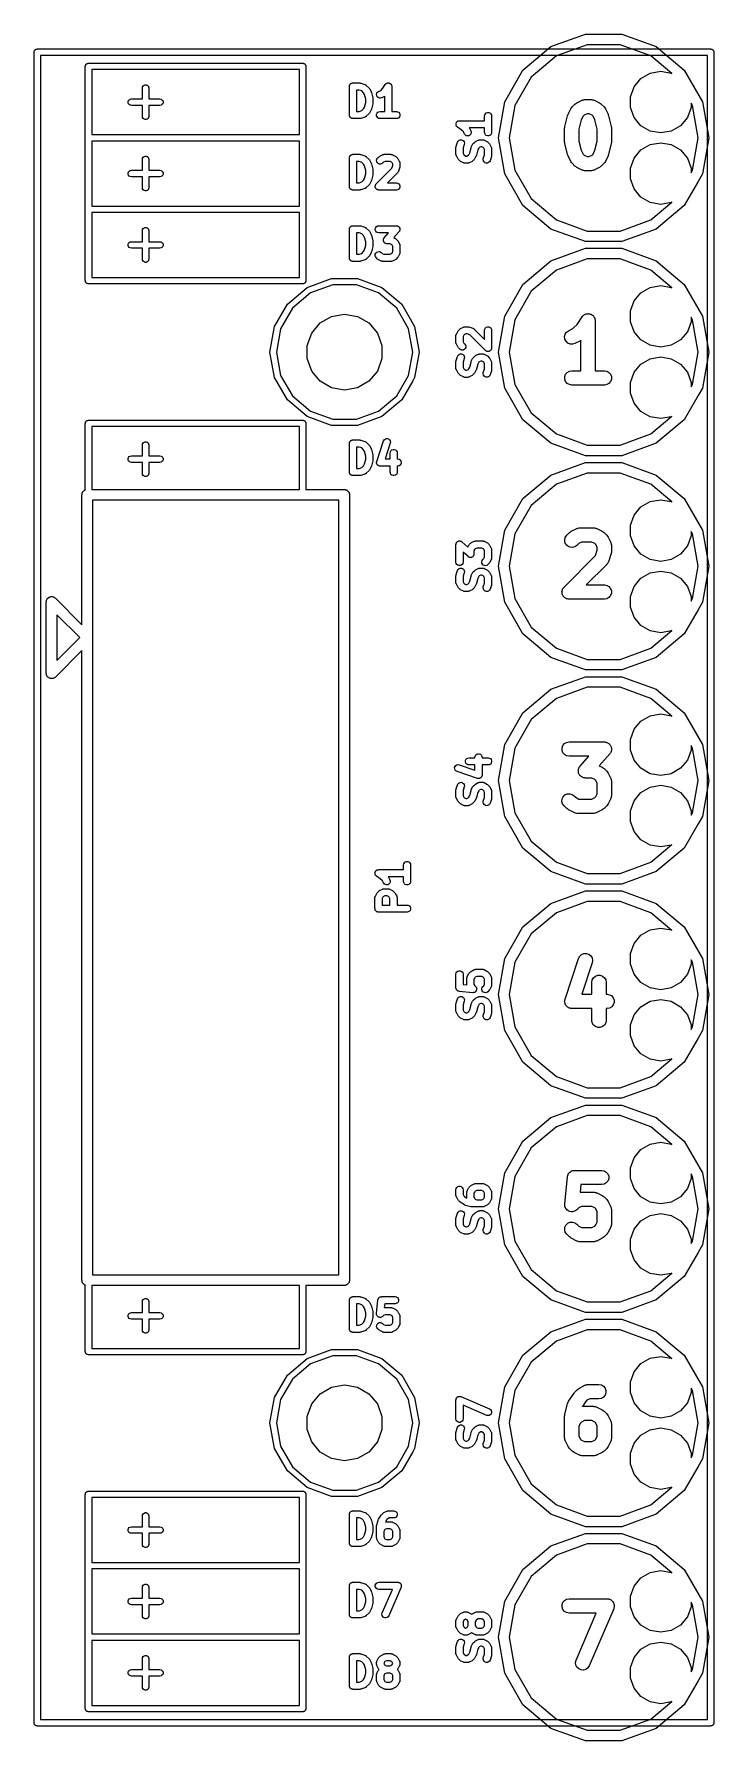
# Model space of a CAD drawing. Extents: x 25.3 to 49.5, y -85.5 to -24.8.
import ezdxf

# ---------------------------------------------------------------- set-up
doc = ezdxf.new("R2010")
doc.units = 0
doc.header["$MEASUREMENT"] = 0
doc.layers.add('BLACK', color=7, linetype='CONTINUOUS')

msp = doc.modelspace()

# ---------------------------------------------------------------- linework, layer by layer
at = {"layer": 'Black'}
for p, q in [((43.6816, -25.2034), (44.9043, -24.7584)), ((44.9043, -24.7584), (46.2055, -24.7584)), ((46.2055, -24.7584), (47.4281, -25.2034)), ((25.2857, -25.4), (25.2874, -25.3902)), ((25.2857, -84.836), (25.2857, -25.4)), ((25.2874, -25.3802), (25.2909, -25.3708)), ((25.2874, -25.3902), (25.2874, -25.3802)), ((25.2909, -25.3708), (25.2926, -25.3609)), ((25.2926, -25.3609), (25.2976, -25.3522)), ((25.2976, -25.3522), (25.301, -25.3428)), ((25.301, -25.3428), (25.3074, -25.3352)), ((25.3074, -25.3352), (25.3124, -25.3265)), ((25.3124, -25.3265), (25.3201, -25.3201)), ((25.3201, -25.3201), (25.3265, -25.3124)), ((25.3265, -25.3124), (25.3352, -25.3074)), ((25.3352, -25.3074), (25.3428, -25.301)), ((25.3428, -25.301), (25.3522, -25.2976)), ((25.3522, -25.2976), (25.3609, -25.2926)), ((25.3609, -25.2926), (25.3708, -25.2909)), ((25.3708, -25.2909), (25.3802, -25.2874)), ((25.3802, -25.2874), (25.3902, -25.2874)), ((25.3902, -25.2874), (25.4, -25.2857)), ((25.4, -25.2857), (49.3649, -25.2857)), ((42.6849, -26.0398), (43.6816, -25.2034)), ((44.9705, -25.1336), (43.8721, -25.5334)), ((46.1393, -25.1336), (44.9705, -25.1336)), ((47.2376, -25.5334), (46.1393, -25.1336)), ((47.4281, -25.2034), (48.4249, -26.0398)), ((49.3649, -25.2857), (49.3747, -25.2874)), ((49.3747, -25.2874), (49.3847, -25.2874)), ((49.3847, -25.2874), (49.3941, -25.2909)), ((49.3941, -25.2909), (49.404, -25.2926)), ((49.404, -25.2926), (49.4127, -25.2976)), ((49.4127, -25.2976), (49.422, -25.301)), ((49.422, -25.301), (49.4297, -25.3074)), ((49.4297, -25.3074), (49.4384, -25.3124)), ((49.4384, -25.3124), (49.4448, -25.3201)), ((49.4448, -25.3201), (49.4525, -25.3265)), ((49.4525, -25.3265), (49.4575, -25.3352)), ((49.4575, -25.3352), (49.4639, -25.3428)), ((49.4639, -25.3428), (49.4673, -25.3522)), ((49.4673, -25.3522), (49.4723, -25.3609)), ((49.4723, -25.3609), (49.474, -25.3708)), ((49.474, -25.3708), (49.4775, -25.3802)), ((49.4775, -25.3802), (49.4775, -25.3902)), ((49.4775, -25.3902), (49.4792, -25.4)), ((49.4792, -25.4), (49.4792, -84.836)), ((49.2506, -25.5143), (25.5143, -25.5143)), ((25.5143, -25.5143), (25.5143, -84.7217)), ((27.1082, -25.908), (27.1099, -25.8982)), ((27.1082, -33.528), (27.1082, -25.908)), ((27.1099, -25.8882), (27.1134, -25.8788)), ((27.1099, -25.8982), (27.1099, -25.8882)), ((27.1134, -25.8788), (27.1151, -25.8689)), ((27.1151, -25.8689), (27.1201, -25.8602)), ((27.1201, -25.8602), (27.1235, -25.8508)), ((27.1235, -25.8508), (27.1299, -25.8432)), ((27.1299, -25.8432), (27.1349, -25.8345)), ((27.1349, -25.8345), (27.1426, -25.8281)), ((27.1426, -25.8281), (27.149, -25.8204)), ((27.149, -25.8204), (27.1577, -25.8154)), ((27.1577, -25.8154), (27.1654, -25.809)), ((27.1654, -25.809), (27.1747, -25.8056)), ((27.1747, -25.8056), (27.1834, -25.8006)), ((27.1834, -25.8006), (27.1933, -25.7989)), ((27.1933, -25.7989), (27.2027, -25.7954)), ((27.2027, -25.7954), (27.2127, -25.7954)), ((27.2127, -25.7954), (27.2225, -25.7937)), ((27.2225, -25.7937), (34.8425, -25.7937)), ((34.7282, -26.0223), (27.3368, -26.0223)), ((27.3368, -26.0223), (27.3368, -28.3337)), ((34.7282, -28.3337), (34.7282, -26.0223)), ((34.8425, -25.7937), (34.8523, -25.7954)), ((34.8523, -25.7954), (34.8623, -25.7954)), ((34.8623, -25.7954), (34.8717, -25.7989)), ((34.8717, -25.7989), (34.8816, -25.8006)), ((34.8816, -25.8006), (34.8903, -25.8056)), ((34.8903, -25.8056), (34.8997, -25.809)), ((34.8997, -25.809), (34.9073, -25.8154)), ((34.9073, -25.8154), (34.916, -25.8204)), ((34.916, -25.8204), (34.9224, -25.8281)), ((34.9224, -25.8281), (34.9301, -25.8345)), ((34.9301, -25.8345), (34.9351, -25.8432)), ((34.9351, -25.8432), (34.9415, -25.8508)), ((34.9415, -25.8508), (34.9449, -25.8602)), ((34.9449, -25.8602), (34.9499, -25.8689)), ((34.9499, -25.8689), (34.9516, -25.8788)), ((34.9516, -25.8788), (34.9551, -25.8882)), ((34.9551, -25.8882), (34.9551, -25.8982)), ((34.9551, -25.8982), (34.9568, -25.908)), ((34.9568, -25.908), (34.9568, -33.528)), ((42.0343, -27.1666), (42.6849, -26.0398)), ((43.8721, -25.5334), (42.9768, -26.2847)), ((47.2119, -26.1477), (47.5869, -26.0816)), ((47.9873, -26.1624), (47.2376, -25.5334)), ((47.5869, -26.0816), (47.9619, -26.1477)), ((48.4249, -26.0398), (49.0755, -27.1666)), ((49.2506, -84.7217), (49.2506, -25.5143)), ((29.1402, -26.67), (29.1471, -26.6309)), ((29.1402, -27.0637), (29.1402, -26.67)), ((29.1471, -26.6309), (29.1669, -26.5965)), ((29.1669, -26.5965), (29.1974, -26.571)), ((29.1974, -26.571), (29.2347, -26.5574)), ((29.2347, -26.5574), (29.2743, -26.5574)), ((29.2743, -26.5574), (29.3117, -26.571)), ((29.3117, -26.571), (29.3421, -26.5965)), ((29.3421, -26.5965), (29.3619, -26.6309)), ((29.3619, -26.6309), (29.3688, -26.67)), ((29.3688, -26.67), (29.3688, -27.0637)), ((36.5056, -26.6216), (36.5075, -26.6107)), ((36.5056, -27.6376), (36.5056, -26.6216)), ((36.5075, -26.5996), (36.5113, -26.5891)), ((36.5075, -26.6107), (36.5075, -26.5996)), ((36.5113, -26.5891), (36.5133, -26.5782)), ((36.5133, -26.5782), (36.5188, -26.5686)), ((36.5188, -26.5686), (36.5226, -26.5581)), ((36.5226, -26.5581), (36.5298, -26.5496)), ((36.5298, -26.5496), (36.5353, -26.54)), ((36.5353, -26.54), (36.5438, -26.5328)), ((36.5438, -26.5328), (36.551, -26.5243)), ((36.551, -26.5243), (36.5606, -26.5188)), ((36.5606, -26.5188), (36.5691, -26.5116)), ((36.5691, -26.5116), (36.5795, -26.5078)), ((36.5795, -26.5078), (36.5892, -26.5023)), ((36.5892, -26.5023), (36.6001, -26.5003)), ((36.6001, -26.5003), (36.6105, -26.4965)), ((36.6105, -26.4965), (36.6217, -26.4965)), ((36.6217, -26.4965), (36.6326, -26.4946)), ((36.6326, -26.4946), (36.8745, -26.4946)), ((36.8745, -26.4946), (36.8945, -26.4981)), ((36.8945, -26.4981), (36.9147, -26.5011)), ((36.9147, -26.5011), (37.0598, -26.5495)), ((37.0598, -26.5495), (37.0662, -26.553)), ((37.0662, -26.553), (37.0733, -26.5549)), ((37.0733, -26.5549), (37.0855, -26.5634)), ((37.0855, -26.5634), (37.0986, -26.5705)), ((37.0986, -26.5705), (37.1034, -26.576)), ((37.1034, -26.576), (37.1094, -26.5802)), ((37.1094, -26.5802), (37.2062, -26.677)), ((37.2062, -26.677), (37.2179, -26.6936)), ((37.2179, -26.6936), (37.23, -26.71)), ((37.23, -26.71), (37.2784, -26.8067)), ((37.6217, -26.7591), (37.695, -26.6858)), ((37.695, -26.6858), (37.7848, -26.5512)), ((37.7848, -26.5512), (37.7897, -26.5461)), ((37.7897, -26.5461), (37.7932, -26.54)), ((37.7932, -26.54), (37.8048, -26.5302)), ((37.8048, -26.5302), (37.8153, -26.5193)), ((37.8153, -26.5193), (37.8216, -26.5162)), ((37.8216, -26.5162), (37.827, -26.5116)), ((37.827, -26.5116), (37.8412, -26.5064)), ((37.8412, -26.5064), (37.8548, -26.4997)), ((37.8548, -26.4997), (37.8618, -26.499)), ((37.8618, -26.499), (37.8684, -26.4965)), ((37.8684, -26.4965), (37.8836, -26.4965)), ((37.8836, -26.4965), (37.8987, -26.4949)), ((37.8987, -26.4949), (37.9055, -26.4965)), ((37.9055, -26.4965), (37.9126, -26.4965)), ((37.9126, -26.4965), (37.9268, -26.5017)), ((37.9268, -26.5017), (37.9415, -26.5053)), ((37.9415, -26.5053), (37.9474, -26.5092)), ((37.9474, -26.5092), (37.954, -26.5116)), ((37.954, -26.5116), (37.9656, -26.5214)), ((37.9656, -26.5214), (37.9782, -26.5298)), ((37.9782, -26.5298), (37.9824, -26.5355)), ((37.9824, -26.5355), (37.9878, -26.54)), ((37.9878, -26.54), (37.9954, -26.5531)), ((37.9954, -26.5531), (38.0043, -26.5653)), ((38.0043, -26.5653), (38.0063, -26.5721)), ((38.0063, -26.5721), (38.0098, -26.5782)), ((38.0098, -26.5782), (38.0125, -26.5931)), ((38.0125, -26.5931), (38.0167, -26.6077)), ((38.0167, -26.6077), (38.0163, -26.6147)), ((38.0163, -26.6147), (38.0175, -26.6216)), ((38.0175, -26.6216), (38.0175, -27.5106)), ((42.9768, -26.2847), (42.3924, -27.2969)), ((46.5072, -26.9876), (46.6374, -26.6298)), ((46.6374, -26.6298), (46.8822, -26.3381)), ((46.8822, -26.3381), (47.2119, -26.1477)), ((47.9619, -26.1477), (47.9873, -26.1624)), ((28.6339, -27.1582), (28.6475, -27.1208)), ((28.6339, -27.1978), (28.6339, -27.1582)), ((28.6475, -27.2351), (28.6339, -27.1978)), ((28.6475, -27.1208), (28.673, -27.0904)), ((28.673, -27.2656), (28.6475, -27.2351)), ((28.673, -27.0904), (28.7074, -27.0706)), ((28.7074, -27.2854), (28.673, -27.2656)), ((28.7074, -27.0706), (28.7465, -27.0637)), ((28.7465, -27.2923), (28.7074, -27.2854)), ((28.7465, -27.0637), (29.1402, -27.0637)), ((29.1402, -27.2923), (28.7465, -27.2923)), ((29.1402, -27.686), (29.1402, -27.2923)), ((29.3688, -27.0637), (29.7625, -27.0637)), ((29.7625, -27.2923), (29.3688, -27.2923)), ((29.3688, -27.2923), (29.3688, -27.686)), ((29.7625, -27.0637), (29.8016, -27.0706)), ((29.8016, -27.2854), (29.7625, -27.2923)), ((29.8016, -27.0706), (29.836, -27.0904)), ((29.836, -27.2656), (29.8016, -27.2854)), ((29.836, -27.0904), (29.8615, -27.1208)), ((29.8615, -27.2351), (29.836, -27.2656)), ((29.8615, -27.1208), (29.8751, -27.1582)), ((29.8751, -27.1978), (29.8615, -27.2351)), ((29.8751, -27.1582), (29.8751, -27.1978)), ((36.8539, -26.7486), (36.7596, -26.7486)), ((36.7596, -26.7486), (36.7596, -27.5106)), ((36.951, -26.781), (36.8539, -26.7486)), ((37.012, -26.842), (36.951, -26.781)), ((37.045, -26.9078), (37.012, -26.842)), ((37.0862, -27.0727), (37.045, -26.9078)), ((37.045, -27.3514), (37.0862, -27.1866)), ((37.0862, -27.1866), (37.0862, -27.0727)), ((37.2784, -26.8067), (37.2823, -26.82)), ((37.2823, -26.82), (37.288, -26.8327)), ((37.288, -26.8327), (37.3364, -27.0262)), ((37.3364, -27.233), (37.288, -27.4265)), ((37.3364, -27.0262), (37.3375, -27.0417)), ((37.3375, -27.2175), (37.3364, -27.233)), ((37.3375, -27.0417), (37.3402, -27.057)), ((37.3402, -27.2022), (37.3375, -27.2175)), ((37.3402, -27.057), (37.3402, -27.2022)), ((37.4734, -26.9043), (37.4837, -26.8614)), ((37.4785, -26.9481), (37.4734, -26.9043)), ((37.4982, -26.9876), (37.4785, -26.9481)), ((37.4837, -26.8614), (37.508, -26.8246)), ((37.5302, -27.0179), (37.4982, -26.9876)), ((37.508, -26.8246), (37.5434, -26.7983)), ((37.5707, -27.0354), (37.5302, -27.0179)), ((37.5434, -26.7983), (37.6217, -26.7591)), ((37.6147, -27.0381), (37.5707, -27.0354)), ((37.657, -27.0255), (37.6147, -27.0381)), ((37.7538, -26.9771), (37.657, -27.0255)), ((37.7635, -26.9699), (37.7538, -26.9771)), ((37.7635, -27.5106), (37.7635, -26.9699)), ((41.8084, -28.448), (42.0343, -27.1666)), ((42.3924, -27.2969), (42.1894, -28.448)), ((44.4358, -27.3492), (44.5326, -27.2524)), ((44.5326, -27.2524), (44.5659, -27.2291)), ((44.5659, -27.2291), (44.5986, -27.2048)), ((44.5986, -27.2048), (44.7921, -27.1081)), ((44.7921, -27.1081), (44.8061, -27.1039)), ((44.8061, -27.1039), (44.8188, -27.0966)), ((44.8188, -27.0966), (44.8481, -27.0914)), ((44.8481, -27.0914), (44.8766, -27.0829)), ((44.8766, -27.0829), (44.8913, -27.0838)), ((44.8913, -27.0838), (44.9057, -27.0812)), ((44.9057, -27.0812), (45.0992, -27.0812)), ((45.0992, -27.0812), (45.1136, -27.0838)), ((45.1136, -27.0838), (45.1283, -27.0829)), ((45.1283, -27.0829), (45.1568, -27.0914)), ((45.1568, -27.0914), (45.1861, -27.0966)), ((45.1861, -27.0966), (45.1988, -27.1039)), ((45.1988, -27.1039), (45.2128, -27.1081)), ((45.2128, -27.1081), (45.4063, -27.2048)), ((45.4063, -27.2048), (45.439, -27.2291)), ((45.439, -27.2291), (45.4723, -27.2524)), ((45.4723, -27.2524), (45.5691, -27.3492)), ((46.5072, -27.3684), (46.5072, -26.9876)), ((48.6666, -27.2089), (48.6666, -27.3684)), ((48.7174, -27.2969), (48.6666, -27.2089)), ((48.9204, -28.448), (48.7174, -27.2969)), ((49.0755, -27.1666), (49.3014, -28.448)), ((29.1471, -27.7251), (29.1402, -27.686)), ((29.1669, -27.7595), (29.1471, -27.7251)), ((29.1974, -27.785), (29.1669, -27.7595)), ((29.2347, -27.7986), (29.1974, -27.785)), ((29.2743, -27.7986), (29.2347, -27.7986)), ((29.3117, -27.785), (29.2743, -27.7986)), ((29.3421, -27.7595), (29.3117, -27.785)), ((29.3619, -27.7251), (29.3421, -27.7595)), ((29.3688, -27.686), (29.3619, -27.7251)), ((36.5075, -27.6486), (36.5056, -27.6376)), ((36.5075, -27.6597), (36.5075, -27.6486)), ((36.5113, -27.6701), (36.5075, -27.6597)), ((36.5133, -27.6811), (36.5113, -27.6701)), ((36.5188, -27.6907), (36.5133, -27.6811)), ((36.5226, -27.7011), (36.5188, -27.6907)), ((36.5298, -27.7096), (36.5226, -27.7011)), ((36.5353, -27.7193), (36.5298, -27.7096)), ((36.5438, -27.7264), (36.5353, -27.7193)), ((36.551, -27.7349), (36.5438, -27.7264)), ((36.5606, -27.7405), (36.551, -27.7349)), ((36.5691, -27.7476), (36.5606, -27.7405)), ((36.5795, -27.7514), (36.5691, -27.7476)), ((36.5892, -27.757), (36.5795, -27.7514)), ((36.6001, -27.7589), (36.5892, -27.757)), ((36.6105, -27.7627), (36.6001, -27.7589)), ((36.6217, -27.7627), (36.6105, -27.7627)), ((36.6326, -27.7646), (36.6217, -27.7627)), ((36.8745, -27.7646), (36.6326, -27.7646)), ((36.7596, -27.5106), (36.8539, -27.5106)), ((36.8539, -27.5106), (36.951, -27.4782)), ((36.8945, -27.7611), (36.8745, -27.7646)), ((36.9147, -27.7581), (36.8945, -27.7611)), ((37.0598, -27.7097), (36.9147, -27.7581)), ((36.951, -27.4782), (37.012, -27.4172)), ((37.012, -27.4172), (37.045, -27.3514)), ((37.0662, -27.7062), (37.0598, -27.7097)), ((37.0733, -27.7043), (37.0662, -27.7062)), ((37.0855, -27.6958), (37.0733, -27.7043)), ((37.0862, -27.6954), (37.0855, -27.6958)), ((37.0986, -27.6887), (37.0862, -27.6954)), ((37.1034, -27.6832), (37.0986, -27.6887)), ((37.1094, -27.679), (37.1034, -27.6832)), ((37.2062, -27.5823), (37.1094, -27.679)), ((37.2179, -27.5656), (37.2062, -27.5823)), ((37.23, -27.5493), (37.2179, -27.5656)), ((37.2784, -27.4525), (37.23, -27.5493)), ((37.2823, -27.4392), (37.2784, -27.4525)), ((37.288, -27.4265), (37.2823, -27.4392)), ((37.4751, -27.6156), (37.4902, -27.5741)), ((37.4751, -27.6597), (37.4751, -27.6156)), ((37.4902, -27.7011), (37.4751, -27.6597)), ((37.4902, -27.5741), (37.5186, -27.5403)), ((37.5186, -27.7349), (37.4902, -27.7011)), ((37.5186, -27.5403), (37.5568, -27.5183)), ((37.5568, -27.757), (37.5186, -27.7349)), ((37.5568, -27.5183), (37.6002, -27.5106)), ((37.6002, -27.7646), (37.5568, -27.757)), ((37.6002, -27.5106), (37.7635, -27.5106)), ((38.1808, -27.7646), (37.6002, -27.7646)), ((38.0175, -27.5106), (38.1808, -27.5106)), ((38.1808, -27.5106), (38.2242, -27.5183)), ((38.2242, -27.757), (38.1808, -27.7646)), ((38.2242, -27.5183), (38.2624, -27.5403)), ((38.2624, -27.7349), (38.2242, -27.757)), ((38.2624, -27.5403), (38.2908, -27.5741)), ((38.2908, -27.7011), (38.2624, -27.7349)), ((38.2908, -27.5741), (38.3059, -27.6156)), ((38.3059, -27.6597), (38.2908, -27.7011)), ((38.3059, -27.6156), (38.3059, -27.6597)), ((40.3014, -27.9421), (40.3066, -27.9279)), ((40.3066, -27.9279), (40.3102, -27.9132)), ((40.3102, -27.9132), (40.3141, -27.9073)), ((40.3141, -27.9073), (40.3165, -27.9007)), ((40.3165, -27.9007), (40.3263, -27.8891)), ((40.3263, -27.8891), (40.3347, -27.8765)), ((40.3347, -27.8765), (40.3404, -27.8723)), ((40.3404, -27.8723), (40.3449, -27.8669)), ((40.3449, -27.8669), (40.358, -27.8593)), ((40.358, -27.8593), (40.3702, -27.8503)), ((40.3702, -27.8503), (40.377, -27.8484)), ((40.377, -27.8484), (40.3831, -27.8448)), ((40.3831, -27.8448), (40.398, -27.8422)), ((40.398, -27.8422), (40.4126, -27.838)), ((40.4126, -27.838), (40.4196, -27.8384)), ((40.4196, -27.8384), (40.4265, -27.8372)), ((40.4265, -27.8372), (41.3155, -27.8372)), ((41.3155, -27.6739), (41.3232, -27.6305)), ((41.3155, -27.8372), (41.3155, -27.6739)), ((41.3232, -27.6305), (41.3452, -27.5923)), ((41.3452, -27.5923), (41.379, -27.5639)), ((41.379, -27.5639), (41.4205, -27.5488)), ((41.4205, -27.5488), (41.4646, -27.5488)), ((41.4646, -27.5488), (41.506, -27.5639)), ((41.506, -27.5639), (41.5398, -27.5923)), ((41.5398, -27.5923), (41.5619, -27.6305)), ((41.5619, -27.6305), (41.5695, -27.6739)), ((41.5695, -27.6739), (41.5695, -28.2545)), ((44.1755, -28.0477), (44.2722, -27.6607)), ((44.2722, -27.6607), (44.2835, -27.6353)), ((44.2835, -27.6353), (44.2915, -27.6087)), ((44.2915, -27.6087), (44.3882, -27.4152)), ((44.3882, -27.4152), (44.4125, -27.3825)), ((44.4125, -27.3825), (44.4358, -27.3492)), ((44.7583, -27.8109), (44.6759, -28.1406)), ((44.8242, -27.6792), (44.7583, -27.8109)), ((44.8626, -27.6408), (44.8242, -27.6792)), ((44.9656, -27.5892), (44.8626, -27.6408)), ((45.0392, -27.5892), (44.9656, -27.5892)), ((45.1423, -27.6408), (45.0392, -27.5892)), ((45.1807, -27.6792), (45.1423, -27.6408)), ((45.2466, -27.8109), (45.1807, -27.6792)), ((45.329, -28.1406), (45.2466, -27.8109)), ((45.5691, -27.3492), (45.5924, -27.3825)), ((45.5924, -27.3825), (45.6167, -27.4152)), ((45.6167, -27.4152), (45.7134, -27.6087)), ((45.7134, -27.6087), (45.7214, -27.6353)), ((45.7214, -27.6353), (45.7327, -27.6607)), ((45.7327, -27.6607), (45.8294, -28.0477)), ((46.6374, -27.7262), (46.5072, -27.3684)), ((46.8822, -28.0179), (46.6374, -27.7262)), ((48.5364, -27.7262), (48.2916, -28.0179)), ((48.6666, -27.3684), (48.5364, -27.7262)), ((27.3368, -28.3337), (34.7282, -28.3337)), ((40.2998, -27.956), (40.3014, -27.9492)), ((40.3014, -27.9711), (40.2998, -27.956)), ((40.3014, -27.9492), (40.3014, -27.9421)), ((40.3014, -27.9862), (40.3014, -27.9711)), ((40.3039, -27.9929), (40.3014, -27.9862)), ((40.3046, -27.9999), (40.3039, -27.9929)), ((40.3113, -28.0134), (40.3046, -27.9999)), ((40.3165, -28.0277), (40.3113, -28.0134)), ((40.3211, -28.0331), (40.3165, -28.0277)), ((40.3242, -28.0394), (40.3211, -28.0331)), ((40.3351, -28.0499), (40.3242, -28.0394)), ((40.3449, -28.0615), (40.3351, -28.0499)), ((40.351, -28.065), (40.3449, -28.0615)), ((40.3561, -28.0699), (40.351, -28.065)), ((40.4907, -28.1596), (40.3561, -28.0699)), ((40.3754, -28.5626), (40.4084, -28.5333)), ((40.4084, -28.5333), (40.4494, -28.5171)), ((40.4494, -28.5171), (40.4935, -28.5159)), ((40.564, -28.2329), (40.4907, -28.1596)), ((40.4935, -28.5159), (40.5354, -28.5298)), ((40.5354, -28.5298), (40.5699, -28.5573)), ((40.6032, -28.3113), (40.564, -28.2329)), ((40.6295, -28.3467), (40.6032, -28.3113)), ((40.6663, -28.371), (40.6295, -28.3467)), ((40.7092, -28.3812), (40.6663, -28.371)), ((40.753, -28.3762), (40.7092, -28.3812)), ((40.7925, -28.3565), (40.753, -28.3762)), ((41.3155, -28.0912), (40.7748, -28.0912)), ((40.7748, -28.0912), (40.782, -28.1009)), ((40.782, -28.1009), (40.8304, -28.1977)), ((40.8228, -28.3245), (40.7925, -28.3565)), ((40.8403, -28.284), (40.8228, -28.3245)), ((40.8304, -28.1977), (40.843, -28.24)), ((40.843, -28.24), (40.8403, -28.284)), ((40.9987, -28.5763), (41.0954, -28.5279)), ((41.0954, -28.5279), (41.1025, -28.5258)), ((41.1025, -28.5258), (41.1088, -28.5222)), ((41.1088, -28.5222), (41.1235, -28.5196)), ((41.1235, -28.5196), (41.1377, -28.5154)), ((41.1377, -28.5154), (41.145, -28.5158)), ((41.145, -28.5158), (41.1522, -28.5145)), ((41.1522, -28.5145), (41.249, -28.5145)), ((41.249, -28.5145), (41.2562, -28.5158)), ((41.2562, -28.5158), (41.2635, -28.5154)), ((41.2635, -28.5154), (41.2778, -28.5196)), ((41.2778, -28.5196), (41.2924, -28.5222)), ((41.2924, -28.5222), (41.2988, -28.5258)), ((41.2988, -28.5258), (41.3058, -28.5279)), ((41.3058, -28.5279), (41.4026, -28.5763)), ((41.3155, -28.2545), (41.3155, -28.0912)), ((41.3232, -28.2979), (41.3155, -28.2545)), ((41.3452, -28.3361), (41.3232, -28.2979)), ((41.379, -28.3645), (41.3452, -28.3361)), ((41.4205, -28.3795), (41.379, -28.3645)), ((41.4646, -28.3795), (41.4205, -28.3795)), ((41.506, -28.3645), (41.4646, -28.3795)), ((41.5398, -28.3361), (41.506, -28.3645)), ((41.5619, -28.2979), (41.5398, -28.3361)), ((41.5695, -28.2545), (41.5619, -28.2979)), ((42.0343, -29.7294), (41.8084, -28.448)), ((42.1894, -28.448), (42.3924, -29.5991)), ((44.1679, -28.1093), (44.1733, -28.0787)), ((44.1679, -28.5931), (44.1679, -28.1093)), ((44.1733, -28.0787), (44.1755, -28.0477)), ((44.6759, -28.1406), (44.6759, -28.5619)), ((45.329, -28.5619), (45.329, -28.1406)), ((45.8294, -28.0477), (45.8316, -28.0787)), ((45.8316, -28.0787), (45.837, -28.1093)), ((45.837, -28.1093), (45.837, -28.5931)), ((47.2119, -28.2083), (46.8822, -28.0179)), ((47.5869, -28.2744), (47.2119, -28.2083)), ((47.9619, -28.2083), (47.5869, -28.2744)), ((48.2916, -28.0179), (47.9619, -28.2083)), ((48.7174, -29.5991), (48.9204, -28.448)), ((49.3014, -28.448), (49.0755, -29.7294)), ((27.3368, -28.5623), (27.3368, -30.8737)), ((34.7282, -28.5623), (27.3368, -28.5623)), ((29.1471, -29.1709), (29.1669, -29.1365)), ((29.1669, -29.1365), (29.1974, -29.111)), ((29.1974, -29.111), (29.2347, -29.0974)), ((29.2347, -29.0974), (29.2743, -29.0974)), ((29.2743, -29.0974), (29.3117, -29.111)), ((29.3117, -29.111), (29.3421, -29.1365)), ((29.3421, -29.1365), (29.3619, -29.1709)), ((34.7282, -30.8737), (34.7282, -28.5623)), ((36.5075, -29.1396), (36.5113, -29.1291)), ((36.5075, -29.1507), (36.5075, -29.1396)), ((36.5113, -29.1291), (36.5133, -29.1182)), ((36.5133, -29.1182), (36.5188, -29.1086)), ((36.5188, -29.1086), (36.5226, -29.0981)), ((36.5226, -29.0981), (36.5298, -29.0896)), ((36.5298, -29.0896), (36.5353, -29.08)), ((36.5353, -29.08), (36.5438, -29.0728)), ((36.5438, -29.0728), (36.551, -29.0643)), ((36.551, -29.0643), (36.5606, -29.0588)), ((36.5606, -29.0588), (36.5691, -29.0516)), ((36.5691, -29.0516), (36.5795, -29.0478)), ((36.5795, -29.0478), (36.5892, -29.0423)), ((36.5892, -29.0423), (36.6001, -29.0403)), ((36.6001, -29.0403), (36.6105, -29.0365)), ((36.6105, -29.0365), (36.6217, -29.0365)), ((36.6217, -29.0365), (36.6326, -29.0346)), ((36.6326, -29.0346), (36.8745, -29.0346)), ((36.8745, -29.0346), (36.8945, -29.0381)), ((36.8945, -29.0381), (36.9147, -29.0411)), ((36.9147, -29.0411), (37.0598, -29.0895)), ((37.0598, -29.0895), (37.0662, -29.093)), ((37.0662, -29.093), (37.0733, -29.0949)), ((37.0733, -29.0949), (37.0855, -29.1034)), ((37.0855, -29.1034), (37.0986, -29.1105)), ((37.0986, -29.1105), (37.1034, -29.116)), ((37.1034, -29.116), (37.1094, -29.1202)), ((37.1094, -29.1202), (37.2062, -29.217)), ((37.5104, -29.1686), (37.5588, -29.1202)), ((37.5588, -29.1202), (37.5755, -29.1085)), ((37.5755, -29.1085), (37.5918, -29.0964)), ((37.5918, -29.0964), (37.6886, -29.048)), ((37.6886, -29.048), (37.6956, -29.0459)), ((37.6956, -29.0459), (37.7019, -29.0423)), ((37.7019, -29.0423), (37.7166, -29.0397)), ((37.7166, -29.0397), (37.7308, -29.0355)), ((37.7308, -29.0355), (37.7381, -29.0359)), ((37.7381, -29.0359), (37.7454, -29.0346)), ((37.7454, -29.0346), (37.9873, -29.0346)), ((37.9873, -29.0346), (37.9945, -29.0359)), ((37.9945, -29.0359), (38.0018, -29.0355)), ((38.0018, -29.0355), (38.016, -29.0397)), ((38.016, -29.0397), (38.0307, -29.0423)), ((38.0307, -29.0423), (38.037, -29.0459)), ((38.037, -29.0459), (38.0441, -29.048)), ((38.0441, -29.048), (38.1408, -29.0964)), ((38.1408, -29.0964), (38.1571, -29.1085)), ((38.1571, -29.1085), (38.1738, -29.1202)), ((38.1738, -29.1202), (38.2222, -29.1686)), ((40.2995, -28.7867), (40.303, -28.7666)), ((40.2995, -29.0286), (40.2995, -28.7867)), ((40.3008, -29.0358), (40.2995, -29.0286)), ((40.3004, -29.0431), (40.3008, -29.0358)), ((40.3046, -29.0573), (40.3004, -29.0431)), ((40.303, -28.7666), (40.306, -28.7465)), ((40.3072, -29.072), (40.3046, -29.0573)), ((40.306, -28.7465), (40.3544, -28.6014)), ((40.3108, -29.0784), (40.3072, -29.072)), ((40.3129, -29.0854), (40.3108, -29.0784)), ((40.3613, -29.1821), (40.3129, -29.0854)), ((40.3544, -28.6014), (40.3754, -28.5626)), ((40.5954, -28.6817), (40.5535, -28.8073)), ((40.5535, -28.8073), (40.5535, -28.9986)), ((40.5535, -28.9986), (40.5793, -29.0501)), ((40.5699, -28.5573), (40.593, -28.5948)), ((40.5793, -29.0501), (40.5985, -29.0693)), ((40.593, -28.5948), (40.6019, -28.6381)), ((40.6019, -28.6381), (40.5954, -28.6817)), ((40.5985, -29.0693), (40.65, -29.0951)), ((40.65, -29.0951), (40.6868, -29.0951)), ((40.6868, -29.0951), (40.7383, -29.0693)), ((40.7383, -29.0693), (40.7576, -29.0501)), ((40.7576, -29.0501), (40.7905, -28.9842)), ((40.7905, -28.9842), (40.8355, -28.8042)), ((40.8355, -28.8042), (40.8412, -28.7916)), ((40.8412, -28.7916), (40.8451, -28.7783)), ((40.8451, -28.7783), (40.8935, -28.6815)), ((40.8935, -28.6815), (40.9056, -28.6651)), ((40.9056, -28.6651), (40.9173, -28.6485)), ((40.9173, -28.6485), (40.9657, -28.6001)), ((40.9657, -28.6001), (40.9823, -28.5884)), ((41.0239, -29.0854), (40.9755, -29.1821)), ((40.9823, -28.5884), (40.9987, -28.5763)), ((41.0279, -29.0721), (41.0239, -29.0854)), ((41.0335, -29.0594), (41.0279, -29.0721)), ((41.0785, -28.8794), (41.0335, -29.0594)), ((41.1115, -28.8135), (41.0785, -28.8794)), ((41.1307, -28.7943), (41.1115, -28.8135)), ((41.1822, -28.7685), (41.1307, -28.7943)), ((41.219, -28.7685), (41.1822, -28.7685)), ((41.2705, -28.7943), (41.219, -28.7685)), ((41.2898, -28.8135), (41.2705, -28.7943)), ((41.2737, -29.1819), (41.3155, -29.0563)), ((41.3155, -28.865), (41.2898, -28.8135)), ((41.3155, -29.0563), (41.3155, -28.865)), ((41.4026, -28.5763), (41.4189, -28.5884)), ((41.4189, -28.5884), (41.4356, -28.6001)), ((41.4356, -28.6001), (41.4839, -28.6485)), ((41.4839, -28.6485), (41.4956, -28.6652)), ((41.4956, -28.6652), (41.5077, -28.6815)), ((41.5077, -28.6815), (41.5561, -28.7783)), ((41.563, -29.1171), (41.5146, -29.2623)), ((41.5561, -28.7783), (41.5582, -28.7853)), ((41.5582, -28.7853), (41.5619, -28.7916)), ((41.5619, -28.7916), (41.5644, -28.8063)), ((41.566, -29.097), (41.563, -29.1171)), ((41.5644, -28.8063), (41.5687, -28.8205)), ((41.5695, -29.077), (41.566, -29.097)), ((41.5687, -28.8205), (41.5682, -28.8278)), ((41.5682, -28.8278), (41.5695, -28.835)), ((41.5695, -28.835), (41.5695, -29.077)), ((44.1733, -28.6237), (44.1679, -28.5931)), ((44.1755, -28.6547), (44.1733, -28.6237)), ((44.2722, -29.0418), (44.1755, -28.6547)), ((44.2835, -29.0672), (44.2722, -29.0418)), ((44.2915, -29.0938), (44.2835, -29.0672)), ((44.3882, -29.2873), (44.2915, -29.0938)), ((44.6759, -28.5619), (44.7583, -28.8915)), ((44.7583, -28.8915), (44.8242, -29.0233)), ((44.8242, -29.0233), (44.8626, -29.0617)), ((44.8626, -29.0617), (44.9656, -29.1132)), ((44.9656, -29.1132), (45.0392, -29.1132)), ((45.0392, -29.1132), (45.1423, -29.0617)), ((45.1423, -29.0617), (45.1807, -29.0233)), ((45.1807, -29.0233), (45.2466, -28.8915)), ((45.2466, -28.8915), (45.329, -28.5619)), ((45.7134, -29.0938), (45.6167, -29.2873)), ((45.7214, -29.0672), (45.7134, -29.0938)), ((45.7327, -29.0418), (45.7214, -29.0672)), ((45.8294, -28.6547), (45.7327, -29.0418)), ((45.8316, -28.6237), (45.8294, -28.6547)), ((45.837, -28.5931), (45.8316, -28.6237)), ((46.6374, -29.1698), (46.8822, -28.8781)), ((46.8822, -28.8781), (47.2119, -28.6877)), ((47.2119, -28.6877), (47.5869, -28.6216)), ((47.5869, -28.6216), (47.9619, -28.6877)), ((47.9619, -28.6877), (48.2916, -28.8781)), ((48.2916, -28.8781), (48.5364, -29.1698)), ((28.6339, -29.6982), (28.6475, -29.6608)), ((28.6339, -29.7378), (28.6339, -29.6982)), ((28.6475, -29.7752), (28.6339, -29.7378)), ((28.6475, -29.6608), (28.673, -29.6304)), ((28.673, -29.6304), (28.7074, -29.6106)), ((28.7074, -29.6106), (28.7465, -29.6037)), ((28.7465, -29.6037), (29.1402, -29.6037)), ((29.1402, -29.21), (29.1471, -29.1709)), ((29.1402, -29.6037), (29.1402, -29.21)), ((29.3619, -29.1709), (29.3688, -29.21)), ((29.3688, -29.21), (29.3688, -29.6037)), ((29.3688, -29.6037), (29.7625, -29.6037)), ((29.7625, -29.6037), (29.8016, -29.6106)), ((29.8016, -29.6106), (29.836, -29.6304)), ((29.836, -29.6304), (29.8615, -29.6608)), ((29.8615, -29.6608), (29.8751, -29.6982)), ((29.8751, -29.7378), (29.8615, -29.7752)), ((29.8751, -29.6982), (29.8751, -29.7378)), ((36.5056, -29.1616), (36.5075, -29.1507)), ((36.5056, -30.1776), (36.5056, -29.1616)), ((36.8539, -29.2886), (36.7596, -29.2886)), ((36.7596, -29.2886), (36.7596, -30.0506)), ((36.951, -29.321), (36.8539, -29.2886)), ((37.012, -29.382), (36.951, -29.321)), ((37.045, -29.4478), (37.012, -29.382)), ((37.0862, -29.6127), (37.045, -29.4478)), ((37.045, -29.8914), (37.0862, -29.7266)), ((37.0862, -29.7266), (37.0862, -29.6127)), ((37.2062, -29.217), (37.2179, -29.2336)), ((37.2179, -29.2336), (37.23, -29.25)), ((37.23, -29.25), (37.2784, -29.3467)), ((37.2784, -29.3467), (37.2823, -29.36)), ((37.2823, -29.36), (37.288, -29.3727)), ((37.288, -29.3727), (37.3364, -29.5662)), ((37.3364, -29.5662), (37.3375, -29.5817)), ((37.3375, -29.5817), (37.3402, -29.597)), ((37.3402, -29.7422), (37.3375, -29.7575)), ((37.3402, -29.597), (37.3402, -29.7422)), ((37.462, -30.0878), (38.0214, -29.5284)), ((37.4737, -29.2473), (37.4851, -29.2047)), ((37.4775, -29.2913), (37.4737, -29.2473)), ((37.4962, -29.3312), (37.4775, -29.2913)), ((37.4851, -29.2047), (37.5104, -29.1686)), ((37.5274, -29.3624), (37.4962, -29.3312)), ((37.5673, -29.3811), (37.5274, -29.3624)), ((37.6113, -29.3849), (37.5673, -29.3811)), ((37.6539, -29.3735), (37.6113, -29.3849)), ((37.69, -29.3482), (37.6539, -29.3735)), ((37.7238, -29.3144), (37.69, -29.3482)), ((37.7753, -29.2886), (37.7238, -29.3144)), ((37.9573, -29.2886), (37.7753, -29.2886)), ((38.2222, -29.6869), (37.8584, -30.0506)), ((38.0088, -29.3144), (37.9573, -29.2886)), ((38.028, -29.3336), (38.0088, -29.3144)), ((38.0214, -29.5284), (38.0538, -29.4313)), ((38.0538, -29.3851), (38.028, -29.3336)), ((38.0538, -29.4313), (38.0538, -29.3851)), ((38.2222, -29.1686), (38.2339, -29.1853)), ((38.2264, -29.6809), (38.2222, -29.6869)), ((38.2319, -29.676), (38.2264, -29.6809)), ((38.239, -29.6629), (38.2319, -29.676)), ((38.2339, -29.1853), (38.246, -29.2016)), ((38.2475, -29.6507), (38.239, -29.6629)), ((38.246, -29.2016), (38.2944, -29.2983)), ((38.2494, -29.6436), (38.2475, -29.6507)), ((38.2529, -29.6372), (38.2494, -29.6436)), ((38.3013, -29.4921), (38.2529, -29.6372)), ((38.2944, -29.2983), (38.2965, -29.3054)), ((38.2965, -29.3054), (38.3001, -29.3117)), ((38.3001, -29.3117), (38.3027, -29.3264)), ((38.3043, -29.4719), (38.3013, -29.4921)), ((38.3027, -29.3264), (38.307, -29.3406)), ((38.3078, -29.4519), (38.3043, -29.4719)), ((38.307, -29.3406), (38.3065, -29.3479)), ((38.3065, -29.3479), (38.3078, -29.3551)), ((38.3078, -29.3551), (38.3078, -29.4519)), ((40.3734, -29.1985), (40.3613, -29.1821)), ((40.3851, -29.2151), (40.3734, -29.1985)), ((40.4335, -29.2635), (40.3851, -29.2151)), ((40.4502, -29.2752), (40.4335, -29.2635)), ((40.4665, -29.2873), (40.4502, -29.2752)), ((40.5632, -29.3357), (40.4665, -29.2873)), ((40.5703, -29.3378), (40.5632, -29.3357)), ((40.5766, -29.3414), (40.5703, -29.3378)), ((40.5913, -29.344), (40.5766, -29.3414)), ((40.6055, -29.3483), (40.5913, -29.344)), ((40.6128, -29.3478), (40.6055, -29.3483)), ((40.62, -29.3491), (40.6128, -29.3478)), ((40.7168, -29.3491), (40.62, -29.3491)), ((40.724, -29.3478), (40.7168, -29.3491)), ((40.7313, -29.3483), (40.724, -29.3478)), ((40.7456, -29.344), (40.7313, -29.3483)), ((40.7602, -29.3414), (40.7456, -29.344)), ((40.7666, -29.3378), (40.7602, -29.3414)), ((40.7736, -29.3357), (40.7666, -29.3378)), ((40.8704, -29.2873), (40.7736, -29.3357)), ((40.8867, -29.2752), (40.8704, -29.2873)), ((40.9034, -29.2635), (40.8867, -29.2752)), ((40.9518, -29.2151), (40.9034, -29.2635)), ((40.9634, -29.1985), (40.9518, -29.2151)), ((40.9755, -29.1821), (40.9634, -29.1985)), ((41.2672, -29.2256), (41.2737, -29.1819)), ((41.276, -29.2688), (41.2672, -29.2256)), ((41.2991, -29.3064), (41.276, -29.2688)), ((41.3337, -29.3338), (41.2991, -29.3064)), ((41.3755, -29.3477), (41.3337, -29.3338)), ((41.4196, -29.3465), (41.3755, -29.3477)), ((41.4606, -29.3303), (41.4196, -29.3465)), ((41.4936, -29.301), (41.4606, -29.3303)), ((41.5146, -29.2623), (41.4936, -29.301)), ((42.6849, -30.8562), (42.0343, -29.7294)), ((42.3924, -29.5991), (42.9768, -30.6113)), ((44.4125, -29.32), (44.3882, -29.2873)), ((44.4358, -29.3533), (44.4125, -29.32)), ((44.5326, -29.4501), (44.4358, -29.3533)), ((44.5659, -29.4734), (44.5326, -29.4501)), ((44.5986, -29.4977), (44.5659, -29.4734)), ((44.7921, -29.5944), (44.5986, -29.4977)), ((44.8061, -29.5986), (44.7921, -29.5944)), ((44.8188, -29.6059), (44.8061, -29.5986)), ((44.8481, -29.6111), (44.8188, -29.6059)), ((44.8766, -29.6196), (44.8481, -29.6111)), ((44.8913, -29.6187), (44.8766, -29.6196)), ((44.9057, -29.6212), (44.8913, -29.6187)), ((45.0992, -29.6212), (44.9057, -29.6212)), ((45.1136, -29.6187), (45.0992, -29.6212)), ((45.1283, -29.6196), (45.1136, -29.6187)), ((45.1568, -29.6111), (45.1283, -29.6196)), ((45.1861, -29.6059), (45.1568, -29.6111)), ((45.1988, -29.5986), (45.1861, -29.6059)), ((45.2128, -29.5944), (45.1988, -29.5986)), ((45.329, -29.5363), (45.2128, -29.5944)), ((45.4063, -29.4977), (45.329, -29.5363)), ((45.439, -29.4734), (45.4063, -29.4977)), ((45.4723, -29.4501), (45.439, -29.4734)), ((45.5691, -29.3533), (45.4723, -29.4501)), ((45.5924, -29.32), (45.5691, -29.3533)), ((45.6167, -29.2873), (45.5924, -29.32)), ((46.5072, -29.5276), (46.6374, -29.1698)), ((46.5072, -29.9084), (46.5072, -29.5276)), ((48.5364, -29.1698), (48.6666, -29.5276)), ((48.6666, -29.5276), (48.6666, -29.6871)), ((48.6666, -29.6871), (48.7174, -29.5991)), ((49.0755, -29.7294), (48.9204, -29.9979)), ((28.673, -29.8056), (28.6475, -29.7752)), ((28.7074, -29.8254), (28.673, -29.8056)), ((28.7465, -29.8323), (28.7074, -29.8254)), ((29.1402, -29.8323), (28.7465, -29.8323)), ((29.1402, -30.226), (29.1402, -29.8323)), ((29.1471, -30.2651), (29.1402, -30.226)), ((29.1669, -30.2995), (29.1471, -30.2651)), ((29.1974, -30.325), (29.1669, -30.2995)), ((29.2347, -30.3386), (29.1974, -30.325)), ((29.2743, -30.3386), (29.2347, -30.3386)), ((29.3117, -30.325), (29.2743, -30.3386)), ((29.3421, -30.2995), (29.3117, -30.325)), ((29.3619, -30.2651), (29.3421, -30.2995)), ((29.3688, -30.226), (29.3619, -30.2651)), ((29.7625, -29.8323), (29.3688, -29.8323)), ((29.3688, -29.8323), (29.3688, -30.226)), ((29.8016, -29.8254), (29.7625, -29.8323)), ((29.836, -29.8056), (29.8016, -29.8254)), ((29.8615, -29.7752), (29.836, -29.8056)), ((36.5075, -30.1886), (36.5056, -30.1776)), ((36.5075, -30.1997), (36.5075, -30.1886)), ((36.5113, -30.2101), (36.5075, -30.1997)), ((36.5133, -30.2211), (36.5113, -30.2101)), ((36.5188, -30.2307), (36.5133, -30.2211)), ((36.5226, -30.2411), (36.5188, -30.2307)), ((36.5298, -30.2496), (36.5226, -30.2411)), ((36.5353, -30.2593), (36.5298, -30.2496)), ((36.5438, -30.2664), (36.5353, -30.2593)), ((36.551, -30.2749), (36.5438, -30.2664)), ((36.5606, -30.2805), (36.551, -30.2749)), ((36.5691, -30.2876), (36.5606, -30.2805)), ((36.5795, -30.2914), (36.5691, -30.2876)), ((36.5892, -30.297), (36.5795, -30.2914)), ((36.6001, -30.2989), (36.5892, -30.297)), ((36.6105, -30.3027), (36.6001, -30.2989)), ((36.6217, -30.3027), (36.6105, -30.3027)), ((36.6326, -30.3046), (36.6217, -30.3027)), ((36.8745, -30.3046), (36.6326, -30.3046)), ((36.7596, -30.0506), (36.8539, -30.0506)), ((36.8539, -30.0506), (36.951, -30.0182)), ((36.8945, -30.3011), (36.8745, -30.3046)), ((36.9147, -30.2981), (36.8945, -30.3011)), ((37.0598, -30.2497), (36.9147, -30.2981)), ((36.951, -30.0182), (37.012, -29.9572)), ((37.012, -29.9572), (37.045, -29.8914)), ((37.0662, -30.2462), (37.0598, -30.2497)), ((37.0733, -30.2443), (37.0662, -30.2462)), ((37.0855, -30.2358), (37.0733, -30.2443)), ((37.0862, -30.2354), (37.0855, -30.2358)), ((37.0986, -30.2287), (37.0862, -30.2354)), ((37.1034, -30.2232), (37.0986, -30.2287)), ((37.1094, -30.219), (37.1034, -30.2232)), ((37.2062, -30.1223), (37.1094, -30.219)), ((37.2179, -30.1056), (37.2062, -30.1223)), ((37.23, -30.0893), (37.2179, -30.1056)), ((37.2784, -29.9925), (37.23, -30.0893)), ((37.2823, -29.9792), (37.2784, -29.9925)), ((37.288, -29.9665), (37.2823, -29.9792)), ((37.3364, -29.773), (37.288, -29.9665)), ((37.3375, -29.7575), (37.3364, -29.773)), ((37.4253, -30.1665), (37.4268, -30.1612)), ((37.4268, -30.1831), (37.4253, -30.1665)), ((37.4268, -30.1556), (37.4324, -30.14)), ((37.4268, -30.1612), (37.4268, -30.1556)), ((37.4268, -30.1997), (37.4268, -30.1831)), ((37.4287, -30.2049), (37.4268, -30.1997)), ((37.4292, -30.2105), (37.4287, -30.2049)), ((37.4362, -30.2255), (37.4292, -30.2105)), ((37.4324, -30.14), (37.4367, -30.1239)), ((37.4418, -30.2411), (37.4362, -30.2255)), ((37.4367, -30.1239), (37.4399, -30.1194)), ((37.4399, -30.1194), (37.4418, -30.1141)), ((37.4418, -30.1141), (37.4525, -30.1014)), ((37.4454, -30.2454), (37.4418, -30.2411)), ((37.4478, -30.2505), (37.4454, -30.2454)), ((37.4595, -30.2622), (37.4478, -30.2505)), ((37.4525, -30.1014), (37.462, -30.0878)), ((37.4702, -30.2749), (37.4595, -30.2622)), ((37.475, -30.2777), (37.4702, -30.2749)), ((37.479, -30.2817), (37.475, -30.2777)), ((37.494, -30.2887), (37.479, -30.2817)), ((37.5084, -30.297), (37.494, -30.2887)), ((37.5139, -30.2979), (37.5084, -30.297)), ((37.519, -30.3003), (37.5139, -30.2979)), ((37.5355, -30.3017), (37.519, -30.3003)), ((37.5518, -30.3046), (37.5355, -30.3017)), ((38.1808, -30.3046), (37.5518, -30.3046)), ((37.8584, -30.0506), (38.1808, -30.0506)), ((38.1808, -30.0506), (38.2242, -30.0583)), ((38.2242, -30.297), (38.1808, -30.3046)), ((38.2242, -30.0583), (38.2624, -30.0803)), ((38.2624, -30.2749), (38.2242, -30.297)), ((38.2624, -30.0803), (38.2908, -30.1141)), ((38.2908, -30.2411), (38.2624, -30.2749)), ((38.2908, -30.1141), (38.3059, -30.1556)), ((38.3059, -30.1997), (38.2908, -30.2411)), ((38.3059, -30.1556), (38.3059, -30.1997)), ((46.6374, -30.2662), (46.5072, -29.9084)), ((46.8822, -30.5579), (46.6374, -30.2662)), ((48.9204, -29.9979), (48.4249, -30.8562)), ((27.3368, -30.8737), (34.7282, -30.8737)), ((43.6816, -31.6926), (42.6849, -30.8562)), ((42.9768, -30.6113), (43.8721, -31.3626)), ((47.2119, -30.7483), (46.8822, -30.5579)), ((47.5869, -30.8144), (47.2119, -30.7483)), ((47.2376, -31.3626), (47.9873, -30.7336)), ((48.4249, -30.8562), (47.4281, -31.6926)), ((47.9619, -30.7483), (47.5869, -30.8144)), ((47.9873, -30.7336), (47.9619, -30.7483)), ((27.3368, -31.1023), (27.3368, -33.4137)), ((34.7282, -31.1023), (27.3368, -31.1023)), ((34.7282, -33.4137), (34.7282, -31.1023)), ((43.8721, -31.3626), (44.9705, -31.7624)), ((46.1393, -31.7624), (47.2376, -31.3626)), ((28.6475, -32.2008), (28.673, -32.1704)), ((28.673, -32.1704), (28.7074, -32.1506)), ((28.7074, -32.1506), (28.7465, -32.1437)), ((28.7465, -32.1437), (29.1402, -32.1437)), ((29.1402, -31.75), (29.1471, -31.7109)), ((29.1402, -32.1437), (29.1402, -31.75)), ((29.1471, -31.7109), (29.1669, -31.6765)), ((29.1669, -31.6765), (29.1974, -31.651)), ((29.1974, -31.651), (29.2347, -31.6374)), ((29.2347, -31.6374), (29.2743, -31.6374)), ((29.2743, -31.6374), (29.3117, -31.651)), ((29.3117, -31.651), (29.3421, -31.6765)), ((29.3421, -31.6765), (29.3619, -31.7109)), ((29.3619, -31.7109), (29.3688, -31.75)), ((29.3688, -31.75), (29.3688, -32.1437)), ((29.3688, -32.1437), (29.7625, -32.1437)), ((29.7625, -32.1437), (29.8016, -32.1506)), ((29.8016, -32.1506), (29.836, -32.1704)), ((29.836, -32.1704), (29.8615, -32.2008)), ((36.5056, -31.7016), (36.5075, -31.6907)), ((36.5056, -32.7176), (36.5056, -31.7016)), ((36.5075, -31.6796), (36.5113, -31.6691)), ((36.5075, -31.6907), (36.5075, -31.6796)), ((36.5113, -31.6691), (36.5133, -31.6582)), ((36.5133, -31.6582), (36.5188, -31.6486)), ((36.5188, -31.6486), (36.5226, -31.6381)), ((36.5226, -31.6381), (36.5298, -31.6296)), ((36.5298, -31.6296), (36.5353, -31.62)), ((36.5353, -31.62), (36.5438, -31.6128)), ((36.5438, -31.6128), (36.551, -31.6043)), ((36.551, -31.6043), (36.5606, -31.5988)), ((36.5606, -31.5988), (36.5691, -31.5916)), ((36.5691, -31.5916), (36.5795, -31.5878)), ((36.5795, -31.5878), (36.5892, -31.5823)), ((36.5892, -31.5823), (36.6001, -31.5803)), ((36.6001, -31.5803), (36.6105, -31.5765)), ((36.6105, -31.5765), (36.6217, -31.5765)), ((36.6217, -31.5765), (36.6326, -31.5746)), ((36.6326, -31.5746), (36.8745, -31.5746)), ((36.8539, -31.8286), (36.7596, -31.8286)), ((36.7596, -31.8286), (36.7596, -32.5906)), ((36.951, -31.861), (36.8539, -31.8286)), ((36.8745, -31.5746), (36.8945, -31.5781)), ((36.8945, -31.5781), (36.9147, -31.5811)), ((36.9147, -31.5811), (37.0598, -31.6295)), ((37.012, -31.922), (36.951, -31.861)), ((37.045, -31.9878), (37.012, -31.922)), ((37.0862, -32.1527), (37.045, -31.9878)), ((37.0598, -31.6295), (37.0662, -31.633)), ((37.0662, -31.633), (37.0733, -31.6349)), ((37.0733, -31.6349), (37.0855, -31.6434)), ((37.0855, -31.6434), (37.0986, -31.6505)), ((37.0862, -32.2666), (37.0862, -32.1527)), ((37.0986, -31.6505), (37.1034, -31.656)), ((37.1034, -31.656), (37.1094, -31.6602)), ((37.1094, -31.6602), (37.2062, -31.757)), ((37.2062, -31.757), (37.2179, -31.7736)), ((37.2179, -31.7736), (37.23, -31.79)), ((37.23, -31.79), (37.2784, -31.8867)), ((37.2784, -31.8867), (37.2823, -31.9)), ((37.2823, -31.9), (37.288, -31.9127)), ((37.288, -31.9127), (37.3364, -32.1062)), ((37.3364, -32.1062), (37.3375, -32.1217)), ((37.3375, -32.1217), (37.3402, -32.137)), ((37.3402, -32.137), (37.3402, -32.2822)), ((37.4268, -31.6796), (37.4418, -31.6381)), ((37.4268, -31.7237), (37.4268, -31.6796)), ((37.4418, -31.7651), (37.4268, -31.7237)), ((37.4418, -31.6381), (37.4702, -31.6043)), ((37.4702, -31.7989), (37.4418, -31.7651)), ((37.4702, -31.6043), (37.5084, -31.5823)), ((37.5084, -31.821), (37.4702, -31.7989)), ((37.5084, -31.5823), (37.5518, -31.5746)), ((37.5518, -31.8286), (37.5084, -31.821)), ((37.5518, -31.5746), (38.1808, -31.5746)), ((37.9009, -31.8286), (37.5518, -31.8286)), ((37.7151, -32.086), (37.717, -32.0764)), ((37.717, -32.0983), (37.7151, -32.086)), ((37.717, -32.0666), (37.7213, -32.0549)), ((37.717, -32.0764), (37.717, -32.0666)), ((37.717, -32.1107), (37.717, -32.0983)), ((37.7204, -32.1199), (37.717, -32.1107)), ((37.7219, -32.1296), (37.7204, -32.1199)), ((37.7213, -32.0549), (37.7237, -32.0428)), ((37.7279, -32.1405), (37.7219, -32.1296)), ((37.7237, -32.0428), (37.7288, -32.0344)), ((37.7321, -32.1522), (37.7279, -32.1405)), ((37.7288, -32.0344), (37.7321, -32.0252)), ((37.7321, -32.0252), (37.7401, -32.0157)), ((37.7384, -32.1597), (37.7321, -32.1522)), ((37.7432, -32.1683), (37.7384, -32.1597)), ((37.7401, -32.0157), (37.7465, -32.005)), ((37.7525, -32.1764), (37.7432, -32.1683)), ((37.7465, -32.005), (37.9009, -31.8286)), ((37.7605, -32.186), (37.7525, -32.1764)), ((38.2764, -31.7852), (38.0901, -31.9981)), ((38.0901, -31.9981), (38.1408, -32.0235)), ((38.1408, -32.0235), (38.1571, -32.0356)), ((38.1571, -32.0356), (38.1738, -32.0472)), ((38.1738, -32.0472), (38.2222, -32.0956)), ((38.1808, -31.5746), (38.193, -31.5768)), ((38.193, -31.5768), (38.2054, -31.577)), ((38.2054, -31.577), (38.2146, -31.5806)), ((38.2146, -31.5806), (38.2242, -31.5823)), ((38.2222, -32.0956), (38.2339, -32.1123)), ((38.2242, -31.5823), (38.235, -31.5885)), ((38.2339, -32.1123), (38.246, -32.1286)), ((38.235, -31.5885), (38.2465, -31.593)), ((38.246, -32.1286), (38.2944, -32.2254)), ((38.2465, -31.593), (38.2539, -31.5994)), ((38.2539, -31.5994), (38.2624, -31.6043)), ((38.2624, -31.6043), (38.2704, -31.6138)), ((38.2704, -31.6138), (38.2797, -31.622)), ((38.2828, -31.7746), (38.2764, -31.7852)), ((38.2797, -31.622), (38.2845, -31.6306)), ((38.2908, -31.7651), (38.2828, -31.7746)), ((38.2845, -31.6306), (38.2908, -31.6381)), ((38.2908, -31.6381), (38.295, -31.6498)), ((38.2941, -31.7559), (38.2908, -31.7651)), ((38.2992, -31.7475), (38.2941, -31.7559)), ((38.295, -31.6498), (38.301, -31.6607)), ((38.3016, -31.7353), (38.2992, -31.7475)), ((38.301, -31.6607), (38.3025, -31.6703)), ((38.3059, -31.7237), (38.3016, -31.7353)), ((38.3025, -31.6703), (38.3059, -31.6796)), ((38.3059, -31.6796), (38.3059, -31.692)), ((38.3059, -31.692), (38.3078, -31.7042)), ((38.3078, -31.7042), (38.3059, -31.7139)), ((38.3059, -31.7139), (38.3059, -31.7237)), ((44.9043, -32.1376), (43.6816, -31.6926)), ((46.2055, -32.1376), (44.9043, -32.1376)), ((44.9705, -31.7624), (46.1393, -31.7624)), ((47.4281, -31.6926), (46.2055, -32.1376)), ((28.6339, -32.2382), (28.6475, -32.2008)), ((28.6339, -32.2778), (28.6339, -32.2382)), ((28.6475, -32.3151), (28.6339, -32.2778)), ((28.673, -32.3456), (28.6475, -32.3151)), ((28.7074, -32.3654), (28.673, -32.3456)), ((28.7465, -32.3723), (28.7074, -32.3654)), ((29.1402, -32.3723), (28.7465, -32.3723)), ((29.1402, -32.766), (29.1402, -32.3723)), ((29.1471, -32.8051), (29.1402, -32.766)), ((29.3688, -32.766), (29.3619, -32.8051)), ((29.7625, -32.3723), (29.3688, -32.3723)), ((29.3688, -32.3723), (29.3688, -32.766)), ((29.8016, -32.3654), (29.7625, -32.3723)), ((29.836, -32.3456), (29.8016, -32.3654)), ((29.8615, -32.3151), (29.836, -32.3456)), ((29.8615, -32.2008), (29.8751, -32.2382)), ((29.8751, -32.2778), (29.8615, -32.3151)), ((29.8751, -32.2382), (29.8751, -32.2778)), ((36.5075, -32.7286), (36.5056, -32.7176)), ((36.5075, -32.7397), (36.5075, -32.7286)), ((36.5113, -32.7501), (36.5075, -32.7397)), ((36.5133, -32.7611), (36.5113, -32.7501)), ((36.5188, -32.7707), (36.5133, -32.7611)), ((36.5226, -32.7811), (36.5188, -32.7707)), ((36.5298, -32.7896), (36.5226, -32.7811)), ((36.7596, -32.5906), (36.8539, -32.5906)), ((36.8539, -32.5906), (36.951, -32.5582)), ((36.951, -32.5582), (37.012, -32.4972)), ((37.012, -32.4972), (37.045, -32.4314)), ((37.045, -32.4314), (37.0862, -32.2666)), ((37.0662, -32.7862), (37.0598, -32.7897)), ((37.0733, -32.7843), (37.0662, -32.7862)), ((37.0855, -32.7758), (37.0733, -32.7843)), ((37.0862, -32.7754), (37.0855, -32.7758)), ((37.0986, -32.7687), (37.0862, -32.7754)), ((37.1034, -32.7632), (37.0986, -32.7687)), ((37.1094, -32.759), (37.1034, -32.7632)), ((37.2062, -32.6623), (37.1094, -32.759)), ((37.2179, -32.6456), (37.2062, -32.6623)), ((37.23, -32.6293), (37.2179, -32.6456)), ((37.2784, -32.5325), (37.23, -32.6293)), ((37.2823, -32.5192), (37.2784, -32.5325)), ((37.288, -32.5065), (37.2823, -32.5192)), ((37.3364, -32.313), (37.288, -32.5065)), ((37.3375, -32.2975), (37.3364, -32.313)), ((37.3402, -32.2822), (37.3375, -32.2975)), ((37.4253, -32.6319), (37.4292, -32.588)), ((37.4367, -32.6745), (37.4253, -32.6319)), ((37.4292, -32.588), (37.4478, -32.548)), ((37.462, -32.7107), (37.4367, -32.6745)), ((37.4478, -32.548), (37.479, -32.5168)), ((37.5104, -32.759), (37.462, -32.7107)), ((37.479, -32.5168), (37.519, -32.4982)), ((37.5271, -32.7707), (37.5104, -32.759)), ((37.519, -32.4982), (37.5629, -32.4943)), ((37.5434, -32.7828), (37.5271, -32.7707)), ((37.6402, -32.8312), (37.5434, -32.7828)), ((37.5629, -32.4943), (37.6055, -32.5058)), ((37.6055, -32.5058), (37.6416, -32.5311)), ((37.6416, -32.5311), (37.6754, -32.5649)), ((37.6754, -32.5649), (37.727, -32.5906)), ((37.727, -32.5906), (37.9573, -32.5906)), ((37.769, -32.1909), (37.7605, -32.186)), ((37.7764, -32.1973), (37.769, -32.1909)), ((37.7879, -32.2018), (37.7764, -32.1973)), ((37.7987, -32.208), (37.7879, -32.2018)), ((37.8083, -32.2097), (37.7987, -32.208)), ((37.8175, -32.2133), (37.8083, -32.2097)), ((37.8299, -32.2135), (37.8175, -32.2133)), ((37.8421, -32.2157), (37.8299, -32.2135)), ((37.9573, -32.2157), (37.8421, -32.2157)), ((38.0088, -32.2414), (37.9573, -32.2157)), ((37.9573, -32.5906), (38.0088, -32.5649)), ((38.028, -32.2607), (38.0088, -32.2414)), ((38.0088, -32.5649), (38.028, -32.5456)), ((38.0538, -32.3122), (38.028, -32.2607)), ((38.028, -32.5456), (38.0538, -32.4941)), ((38.1408, -32.7828), (38.0441, -32.8312)), ((38.0538, -32.4941), (38.0538, -32.3122)), ((38.1571, -32.7707), (38.1408, -32.7828)), ((38.1738, -32.759), (38.1571, -32.7707)), ((38.2222, -32.7107), (38.1738, -32.759)), ((38.2339, -32.694), (38.2222, -32.7107)), ((38.246, -32.6777), (38.2339, -32.694)), ((38.2944, -32.5809), (38.246, -32.6777)), ((38.2944, -32.2254), (38.2965, -32.2324)), ((38.2965, -32.5739), (38.2944, -32.5809)), ((38.2965, -32.2324), (38.3001, -32.2388)), ((38.3001, -32.5675), (38.2965, -32.5739)), ((38.3001, -32.2388), (38.3027, -32.2534)), ((38.3027, -32.5529), (38.3001, -32.5675)), ((38.3027, -32.2534), (38.307, -32.2677)), ((38.307, -32.5386), (38.3027, -32.5529)), ((38.307, -32.2677), (38.3065, -32.275)), ((38.3065, -32.275), (38.3078, -32.2822)), ((38.3078, -32.5241), (38.3065, -32.5313)), ((38.3065, -32.5313), (38.307, -32.5386)), ((38.3078, -32.2822), (38.3078, -32.5241)), ((43.6816, -32.8234), (44.9043, -32.3784)), ((44.9705, -32.7536), (43.8721, -33.1534)), ((44.9043, -32.3784), (46.2055, -32.3784)), ((46.1393, -32.7536), (44.9705, -32.7536)), ((47.2376, -33.1534), (46.1393, -32.7536)), ((46.2055, -32.3784), (47.4281, -32.8234)), ((29.1669, -32.8395), (29.1471, -32.8051)), ((29.1974, -32.865), (29.1669, -32.8395)), ((29.2347, -32.8786), (29.1974, -32.865)), ((29.2743, -32.8786), (29.2347, -32.8786)), ((29.3117, -32.865), (29.2743, -32.8786)), ((29.3421, -32.8395), (29.3117, -32.865)), ((29.3619, -32.8051), (29.3421, -32.8395)), ((36.5353, -32.7993), (36.5298, -32.7896)), ((36.5438, -32.8064), (36.5353, -32.7993)), ((36.551, -32.8149), (36.5438, -32.8064)), ((36.5606, -32.8205), (36.551, -32.8149)), ((36.5691, -32.8276), (36.5606, -32.8205)), ((36.5795, -32.8314), (36.5691, -32.8276)), ((36.5892, -32.837), (36.5795, -32.8314)), ((36.6001, -32.8389), (36.5892, -32.837)), ((36.6105, -32.8427), (36.6001, -32.8389)), ((36.6217, -32.8427), (36.6105, -32.8427)), ((36.6326, -32.8446), (36.6217, -32.8427)), ((36.8745, -32.8446), (36.6326, -32.8446)), ((36.8945, -32.8411), (36.8745, -32.8446)), ((36.9147, -32.8381), (36.8945, -32.8411)), ((37.0598, -32.7897), (36.9147, -32.8381)), ((37.6472, -32.8333), (37.6402, -32.8312)), ((37.6535, -32.837), (37.6472, -32.8333)), ((37.6682, -32.8395), (37.6535, -32.837)), ((37.6825, -32.8438), (37.6682, -32.8395)), ((37.6898, -32.8433), (37.6825, -32.8438)), ((37.697, -32.8446), (37.6898, -32.8433)), ((37.9873, -32.8446), (37.697, -32.8446)), ((37.9945, -32.8433), (37.9873, -32.8446)), ((38.0018, -32.8438), (37.9945, -32.8433)), ((38.016, -32.8395), (38.0018, -32.8438)), ((38.0307, -32.837), (38.016, -32.8395)), ((38.037, -32.8333), (38.0307, -32.837)), ((38.0441, -32.8312), (38.037, -32.8333)), ((42.6849, -33.6598), (43.6816, -32.8234)), ((43.8721, -33.1534), (42.9768, -33.9047)), ((47.9873, -33.7824), (47.2376, -33.1534)), ((47.4281, -32.8234), (48.4249, -33.6598)), ((27.1099, -33.5378), (27.1082, -33.528)), ((27.1099, -33.5478), (27.1099, -33.5378)), ((27.1134, -33.5572), (27.1099, -33.5478)), ((27.1151, -33.5671), (27.1134, -33.5572)), ((27.1201, -33.5758), (27.1151, -33.5671)), ((27.1235, -33.5851), (27.1201, -33.5758)), ((27.1299, -33.5928), (27.1235, -33.5851)), ((27.1349, -33.6015), (27.1299, -33.5928)), ((27.1426, -33.6079), (27.1349, -33.6015)), ((27.149, -33.6156), (27.1426, -33.6079)), ((27.1577, -33.6206), (27.149, -33.6156)), ((27.1654, -33.627), (27.1577, -33.6206)), ((27.1747, -33.6304), (27.1654, -33.627)), ((27.1834, -33.6354), (27.1747, -33.6304)), ((27.1933, -33.6371), (27.1834, -33.6354)), ((27.2027, -33.6406), (27.1933, -33.6371)), ((27.2127, -33.6406), (27.2027, -33.6406)), ((27.2225, -33.6423), (27.2127, -33.6406)), ((34.8425, -33.6423), (27.2225, -33.6423)), ((27.3368, -33.4137), (34.7282, -33.4137)), ((34.3014, -34.3618), (35.0076, -33.7693)), ((35.1218, -33.9673), (34.4765, -34.5088)), ((34.8523, -33.6406), (34.8425, -33.6423)), ((34.8623, -33.6406), (34.8523, -33.6406)), ((34.8717, -33.6371), (34.8623, -33.6406)), ((34.8816, -33.6354), (34.8717, -33.6371)), ((34.8903, -33.6304), (34.8816, -33.6354)), ((34.8997, -33.627), (34.8903, -33.6304)), ((34.9073, -33.6206), (34.8997, -33.627)), ((34.916, -33.6156), (34.9073, -33.6206)), ((34.9224, -33.6079), (34.916, -33.6156)), ((34.9301, -33.6015), (34.9224, -33.6079)), ((34.9351, -33.5928), (34.9301, -33.6015)), ((34.9415, -33.5851), (34.9351, -33.5928)), ((34.9449, -33.5758), (34.9415, -33.5851)), ((34.9499, -33.5671), (34.9449, -33.5758)), ((34.9516, -33.5572), (34.9499, -33.5671)), ((34.9551, -33.5478), (34.9516, -33.5572)), ((34.9568, -33.528), (34.9551, -33.5378)), ((34.9551, -33.5378), (34.9551, -33.5478)), ((35.0076, -33.7693), (35.8738, -33.454)), ((35.9135, -33.6792), (35.1218, -33.9673)), ((35.8738, -33.454), (36.7956, -33.454)), ((36.7559, -33.6792), (35.9135, -33.6792)), ((37.5476, -33.9673), (36.7559, -33.6792)), ((36.7956, -33.454), (37.6619, -33.7693)), ((38.1929, -34.5088), (37.5476, -33.9673)), ((37.6619, -33.7693), (38.368, -34.3618)), ((42.0343, -34.7866), (42.6849, -33.6598)), ((42.9768, -33.9047), (42.3924, -34.9169)), ((46.6374, -34.2498), (46.8822, -33.9581)), ((46.8822, -33.9581), (47.2119, -33.7677)), ((47.2119, -33.7677), (47.5869, -33.7016)), ((47.5869, -33.7016), (47.9619, -33.7677)), ((47.9619, -33.7677), (47.9873, -33.7824)), ((48.4249, -33.6598), (49.0755, -34.7866)), ((33.8405, -35.1602), (34.3014, -34.3618)), ((34.4765, -34.5088), (34.0553, -35.2384)), ((38.6141, -35.2384), (38.1929, -34.5088)), ((38.368, -34.3618), (38.8289, -35.1602)), ((46.5072, -34.6076), (46.6374, -34.2498)), ((46.5072, -34.9884), (46.5072, -34.6076)), ((33.6804, -36.068), (33.8405, -35.1602)), ((35.1644, -35.3923), (35.4661, -35.0328)), ((35.4661, -35.0328), (35.8725, -34.7982)), ((35.8725, -34.7982), (36.3347, -34.7167)), ((36.3347, -34.7167), (36.7969, -34.7982)), ((36.7969, -34.7982), (37.2033, -35.0328)), ((37.2033, -35.0328), (37.505, -35.3923)), ((38.8289, -35.1602), (38.989, -36.068)), ((40.4665, -35.2287), (40.5632, -35.1803)), ((40.5632, -35.1803), (40.5703, -35.1782)), ((40.5703, -35.1782), (40.5766, -35.1746)), ((40.5766, -35.1746), (40.5913, -35.172)), ((40.5913, -35.172), (40.6055, -35.1677)), ((40.6055, -35.1677), (40.6128, -35.1682)), ((40.6128, -35.1682), (40.62, -35.1669)), ((40.62, -35.1669), (40.7168, -35.1669)), ((40.7168, -35.1669), (40.7368, -35.1704)), ((40.7368, -35.1704), (40.757, -35.1734)), ((40.757, -35.1734), (40.9021, -35.2218)), ((41.3232, -35.2505), (41.3452, -35.2123)), ((41.3452, -35.2123), (41.379, -35.1839)), ((41.379, -35.1839), (41.4205, -35.1688)), ((41.4205, -35.1688), (41.4646, -35.1688)), ((41.4646, -35.1688), (41.506, -35.1839)), ((41.506, -35.1839), (41.5398, -35.2123)), ((41.5398, -35.2123), (41.5619, -35.2505)), ((41.8084, -36.068), (42.0343, -34.7866)), ((42.3924, -34.9169), (42.1894, -36.068)), ((44.4649, -35.2303), (44.6115, -35.0837)), ((44.6115, -35.0837), (44.7911, -34.8143)), ((44.7911, -34.8143), (44.8008, -34.8042)), ((44.8008, -34.8042), (44.8079, -34.792)), ((44.8079, -34.792), (44.8311, -34.7725)), ((44.8311, -34.7725), (44.852, -34.7506)), ((44.852, -34.7506), (44.8647, -34.7443)), ((44.8647, -34.7443), (44.8755, -34.7353)), ((44.8755, -34.7353), (44.9039, -34.7249)), ((44.9039, -34.7249), (44.9311, -34.7115)), ((44.9311, -34.7115), (44.9451, -34.7099)), ((44.9451, -34.7099), (44.9583, -34.7051)), ((44.9583, -34.7051), (44.9887, -34.7051)), ((44.9887, -34.7051), (45.0188, -34.7018)), ((45.0188, -34.7018), (45.0325, -34.7051)), ((45.0325, -34.7051), (45.0466, -34.7051)), ((45.0466, -34.7051), (45.075, -34.7155)), ((45.075, -34.7155), (45.1045, -34.7226)), ((45.1045, -34.7226), (45.1162, -34.7305)), ((45.1162, -34.7305), (45.1294, -34.7353)), ((45.1294, -34.7353), (45.1527, -34.7548)), ((45.1527, -34.7548), (45.1779, -34.7716)), ((45.1779, -34.7716), (45.1862, -34.7829)), ((45.1862, -34.7829), (45.197, -34.792)), ((45.197, -34.792), (45.2122, -34.8182)), ((45.2122, -34.8182), (45.2301, -34.8427)), ((45.2301, -34.8427), (45.2341, -34.8562)), ((45.2341, -34.8562), (45.2411, -34.8684)), ((45.2411, -34.8684), (45.2464, -34.8982)), ((45.2464, -34.8982), (45.2549, -34.9273)), ((45.2549, -34.9273), (45.254, -34.9414)), ((45.254, -34.9414), (45.2565, -34.9552)), ((45.2565, -34.9552), (45.2565, -36.7332)), ((46.6374, -35.3462), (46.5072, -34.9884)), ((48.6666, -34.9884), (48.5364, -35.3462)), ((48.6666, -34.8289), (48.6666, -34.9884)), ((48.7174, -34.9169), (48.6666, -34.8289)), ((48.9204, -36.068), (48.7174, -34.9169)), ((49.0755, -34.7866), (49.3014, -36.068)), ((34.0553, -35.2384), (33.909, -36.068)), ((35.0039, -35.8333), (35.1644, -35.3923)), ((37.505, -35.3923), (37.6655, -35.8333)), ((38.7604, -36.068), (38.6141, -35.2384)), ((40.2995, -35.4874), (40.3008, -35.4802)), ((40.2995, -35.7293), (40.2995, -35.4874)), ((40.3008, -35.7365), (40.2995, -35.7293)), ((40.3004, -35.4729), (40.3046, -35.4586)), ((40.3008, -35.4802), (40.3004, -35.4729)), ((40.3004, -35.7439), (40.3008, -35.7365)), ((40.3046, -35.7581), (40.3004, -35.7439)), ((40.3046, -35.4586), (40.3072, -35.444)), ((40.3072, -35.7728), (40.3046, -35.7581)), ((40.3072, -35.444), (40.3108, -35.4376)), ((40.3108, -35.7791), (40.3072, -35.7728)), ((40.3108, -35.4376), (40.3129, -35.4306)), ((40.3129, -35.7861), (40.3108, -35.7791)), ((40.3129, -35.4306), (40.3613, -35.3339)), ((40.3613, -35.8829), (40.3129, -35.7861)), ((40.3613, -35.3339), (40.3734, -35.3175)), ((40.3734, -35.3175), (40.3851, -35.3009)), ((40.3851, -35.3009), (40.4335, -35.2525)), ((40.4335, -35.2525), (40.4502, -35.2408)), ((40.4502, -35.2408), (40.4665, -35.2287)), ((40.5793, -35.4659), (40.5535, -35.5174)), ((40.5535, -35.5174), (40.5535, -35.6994)), ((40.5535, -35.6994), (40.5793, -35.7509)), ((40.5985, -35.4467), (40.5793, -35.4659)), ((40.5793, -35.7509), (40.6131, -35.7847)), ((40.65, -35.4209), (40.5985, -35.4467)), ((40.6131, -35.7847), (40.6384, -35.8208)), ((40.6384, -35.8208), (40.6498, -35.8634)), ((40.6962, -35.4209), (40.65, -35.4209)), ((40.7933, -35.4533), (40.6962, -35.4209)), ((41.3527, -36.0127), (40.7933, -35.4533)), ((40.9021, -35.2218), (40.9085, -35.2253)), ((40.9085, -35.2253), (40.9156, -35.2272)), ((40.9156, -35.2272), (40.9278, -35.2357)), ((40.9278, -35.2357), (40.9409, -35.2428)), ((40.9409, -35.2428), (40.9458, -35.2483)), ((40.9458, -35.2483), (40.9518, -35.2525)), ((40.9518, -35.2525), (41.3155, -35.6163)), ((41.3155, -35.2939), (41.3232, -35.2505)), ((41.3155, -35.6163), (41.3155, -35.2939)), ((41.5619, -35.2505), (41.5695, -35.2939)), ((41.5695, -35.2939), (41.5695, -35.9229)), ((44.1683, -35.5206), (44.1888, -35.4348)), ((44.1784, -35.6082), (44.1683, -35.5206)), ((44.2179, -35.6871), (44.1784, -35.6082)), ((44.1888, -35.4348), (44.2374, -35.3612)), ((44.2819, -35.7478), (44.2179, -35.6871)), ((44.2374, -35.3612), (44.3083, -35.3086)), ((44.3629, -35.7829), (44.2819, -35.7478)), ((44.3083, -35.3086), (44.4649, -35.2303)), ((44.4509, -35.7881), (44.3629, -35.7829)), ((44.5355, -35.763), (44.4509, -35.7881)), ((44.729, -35.6662), (44.5355, -35.763)), ((44.7484, -35.6518), (44.729, -35.6662)), ((44.7484, -36.7332), (44.7484, -35.6518)), ((46.8822, -35.6379), (46.6374, -35.3462)), ((47.2119, -35.8283), (46.8822, -35.6379)), ((48.2916, -35.6379), (47.9619, -35.8283)), ((48.5364, -35.3462), (48.2916, -35.6379)), ((33.8405, -36.9758), (33.6804, -36.068)), ((33.909, -36.068), (34.0553, -36.8976)), ((35.0039, -36.3027), (35.0039, -35.8333)), ((35.1644, -36.7437), (35.0039, -36.3027)), ((37.6655, -36.3027), (37.505, -36.7437)), ((37.6655, -35.8333), (37.6655, -36.3027)), ((38.6141, -36.8976), (38.7604, -36.068)), ((38.989, -36.068), (38.8289, -36.9758)), ((40.2995, -36.4067), (40.303, -36.3866)), ((40.2995, -36.6486), (40.2995, -36.4067)), ((40.303, -36.3866), (40.306, -36.3665)), ((40.306, -36.3665), (40.3544, -36.2214)), ((40.3544, -36.2214), (40.3754, -36.1826)), ((40.3734, -35.8992), (40.3613, -35.8829)), ((40.3851, -35.9159), (40.3734, -35.8992)), ((40.3754, -36.1826), (40.4084, -36.1533)), ((40.4335, -35.9643), (40.3851, -35.9159)), ((40.4084, -36.1533), (40.4494, -36.1371)), ((40.4696, -35.9896), (40.4335, -35.9643)), ((40.4494, -36.1371), (40.4935, -36.1359)), ((40.5122, -36.001), (40.4696, -35.9896)), ((40.4935, -36.1359), (40.5354, -36.1498)), ((40.5562, -35.9971), (40.5122, -36.001)), ((40.5354, -36.1498), (40.5699, -36.1773)), ((40.5954, -36.3017), (40.5535, -36.4273)), ((40.5535, -36.4273), (40.5535, -36.6186)), ((40.5961, -35.9785), (40.5562, -35.9971)), ((40.5699, -36.1773), (40.593, -36.2148)), ((40.593, -36.2148), (40.6019, -36.2581)), ((40.6019, -36.2581), (40.5954, -36.3017)), ((40.6273, -35.9473), (40.5961, -35.9785)), ((40.646, -35.9073), (40.6273, -35.9473)), ((40.6498, -35.8634), (40.646, -35.9073)), ((40.7905, -36.6042), (40.8355, -36.4242)), ((40.8355, -36.4242), (40.8412, -36.4116)), ((40.8412, -36.4116), (40.8451, -36.3983)), ((40.8451, -36.3983), (40.8935, -36.3015)), ((40.8935, -36.3015), (40.9056, -36.2851)), ((40.9056, -36.2851), (40.9173, -36.2685)), ((40.9173, -36.2685), (40.9657, -36.2201)), ((40.9657, -36.2201), (40.9823, -36.2084)), ((40.9823, -36.2084), (40.9987, -36.1963)), ((40.9987, -36.1963), (41.0954, -36.1479)), ((41.0954, -36.1479), (41.1025, -36.1458)), ((41.1025, -36.1458), (41.1088, -36.1422)), ((41.1088, -36.1422), (41.1235, -36.1396)), ((41.1307, -36.4143), (41.1115, -36.4335)), ((41.1235, -36.1396), (41.1377, -36.1354)), ((41.1822, -36.3885), (41.1307, -36.4143)), ((41.1377, -36.1354), (41.145, -36.1358)), ((41.145, -36.1358), (41.1522, -36.1345)), ((41.1522, -36.1345), (41.249, -36.1345)), ((41.219, -36.3885), (41.1822, -36.3885)), ((41.2705, -36.4143), (41.219, -36.3885)), ((41.249, -36.1345), (41.2562, -36.1358)), ((41.2562, -36.1358), (41.2635, -36.1354)), ((41.2635, -36.1354), (41.2778, -36.1396)), ((41.2898, -36.4335), (41.2705, -36.4143)), ((41.2778, -36.1396), (41.2924, -36.1422)), ((41.2924, -36.1422), (41.2988, -36.1458)), ((41.2988, -36.1458), (41.3058, -36.1479)), ((41.3058, -36.1479), (41.4026, -36.1963)), ((41.3663, -36.0222), (41.3527, -36.0127)), ((41.379, -36.0328), (41.3663, -36.0222)), ((41.3843, -36.0348), (41.379, -36.0328)), ((41.3888, -36.038), (41.3843, -36.0348)), ((41.4049, -36.0423), (41.3888, -36.038)), ((41.4026, -36.1963), (41.4189, -36.2084)), ((41.4205, -36.0479), (41.4049, -36.0423)), ((41.4189, -36.2084), (41.4356, -36.2201)), ((41.4261, -36.0479), (41.4205, -36.0479)), ((41.4314, -36.0494), (41.4261, -36.0479)), ((41.448, -36.0479), (41.4314, -36.0494)), ((41.4356, -36.2201), (41.4839, -36.2685)), ((41.4646, -36.0479), (41.448, -36.0479)), ((41.4698, -36.046), (41.4646, -36.0479)), ((41.4754, -36.0455), (41.4698, -36.046)), ((41.4904, -36.0385), (41.4754, -36.0455)), ((41.4839, -36.2685), (41.4956, -36.2852)), ((41.506, -36.0328), (41.4904, -36.0385)), ((41.4956, -36.2852), (41.5077, -36.3015)), ((41.5103, -36.0292), (41.506, -36.0328)), ((41.5077, -36.3015), (41.5561, -36.3983)), ((41.5154, -36.0269), (41.5103, -36.0292)), ((41.5271, -36.0152), (41.5154, -36.0269)), ((41.5398, -36.0045), (41.5271, -36.0152)), ((41.5426, -35.9996), (41.5398, -36.0045)), ((41.5466, -35.9957), (41.5426, -35.9996)), ((41.5536, -35.9807), (41.5466, -35.9957)), ((41.5619, -35.9663), (41.5536, -35.9807)), ((41.5561, -36.3983), (41.5582, -36.4053)), ((41.5582, -36.4053), (41.5619, -36.4116)), ((41.5628, -35.9608), (41.5619, -35.9663)), ((41.5619, -36.4116), (41.5644, -36.4263)), ((41.5652, -35.9557), (41.5628, -35.9608)), ((41.5644, -36.4263), (41.5687, -36.4405)), ((41.5666, -35.9392), (41.5652, -35.9557)), ((41.5695, -35.9229), (41.5666, -35.9392)), ((42.0343, -37.3494), (41.8084, -36.068)), ((42.1894, -36.068), (42.3924, -37.2191)), ((46.8822, -36.4981), (47.2119, -36.3077)), ((47.5869, -35.8944), (47.2119, -35.8283)), ((47.2119, -36.3077), (47.5869, -36.2416)), ((47.9619, -35.8283), (47.5869, -35.8944)), ((47.5869, -36.2416), (47.9619, -36.3077)), ((47.9619, -36.3077), (48.2916, -36.4981)), ((48.7174, -37.2191), (48.9204, -36.068)), ((49.3014, -36.068), (49.0755, -37.3494)), ((34.3014, -37.7742), (33.8405, -36.9758)), ((34.0553, -36.8976), (34.4765, -37.6272)), ((35.4661, -37.1032), (35.1644, -36.7437)), ((37.505, -36.7437), (37.2033, -37.1032)), ((38.1929, -37.6272), (38.6141, -36.8976)), ((38.8289, -36.9758), (38.7604, -37.0945)), ((40.3008, -36.6558), (40.2995, -36.6486)), ((40.3004, -36.6631), (40.3008, -36.6558)), ((40.3046, -36.6773), (40.3004, -36.6631)), ((40.3072, -36.692), (40.3046, -36.6773)), ((40.3108, -36.6983), (40.3072, -36.692)), ((40.3129, -36.7054), (40.3108, -36.6983)), ((40.3613, -36.8021), (40.3129, -36.7054)), ((40.3734, -36.8185), (40.3613, -36.8021)), ((40.3851, -36.8351), (40.3734, -36.8185)), ((40.4335, -36.8835), (40.3851, -36.8351)), ((40.4502, -36.8952), (40.4335, -36.8835)), ((40.4665, -36.9073), (40.4502, -36.8952)), ((40.5632, -36.9557), (40.4665, -36.9073)), ((40.5535, -36.6186), (40.5793, -36.6701)), ((40.5703, -36.9578), (40.5632, -36.9557)), ((40.5766, -36.9614), (40.5703, -36.9578)), ((40.5913, -36.964), (40.5766, -36.9614)), ((40.5793, -36.6701), (40.5985, -36.6893)), ((40.6055, -36.9683), (40.5913, -36.964)), ((40.5985, -36.6893), (40.65, -36.7151)), ((40.6128, -36.9678), (40.6055, -36.9683)), ((40.62, -36.9691), (40.6128, -36.9678)), ((40.7168, -36.9691), (40.62, -36.9691)), ((40.65, -36.7151), (40.6868, -36.7151)), ((40.6868, -36.7151), (40.7383, -36.6893)), ((40.724, -36.9678), (40.7168, -36.9691)), ((40.7313, -36.9683), (40.724, -36.9678)), ((40.7456, -36.964), (40.7313, -36.9683)), ((40.7383, -36.6893), (40.7576, -36.6701)), ((40.7602, -36.9614), (40.7456, -36.964)), ((40.7576, -36.6701), (40.7905, -36.6042)), ((40.7666, -36.9578), (40.7602, -36.9614)), ((40.7736, -36.9557), (40.7666, -36.9578)), ((40.8704, -36.9073), (40.7736, -36.9557)), ((40.8867, -36.8952), (40.8704, -36.9073)), ((40.9034, -36.8835), (40.8867, -36.8952)), ((40.9518, -36.8351), (40.9034, -36.8835)), ((40.9634, -36.8185), (40.9518, -36.8351)), ((40.9755, -36.8021), (40.9634, -36.8185)), ((41.0239, -36.7054), (40.9755, -36.8021)), ((41.0279, -36.6921), (41.0239, -36.7054)), ((41.0335, -36.6794), (41.0279, -36.6921)), ((41.0785, -36.4994), (41.0335, -36.6794)), ((41.1115, -36.4335), (41.0785, -36.4994)), ((41.2672, -36.8456), (41.2737, -36.8019)), ((41.276, -36.8888), (41.2672, -36.8456)), ((41.2737, -36.8019), (41.3155, -36.6763)), ((41.2991, -36.9264), (41.276, -36.8888)), ((41.3155, -36.485), (41.2898, -36.4335)), ((41.3337, -36.9538), (41.2991, -36.9264)), ((41.3155, -36.6763), (41.3155, -36.485)), ((41.3755, -36.9677), (41.3337, -36.9538)), ((41.4196, -36.9665), (41.3755, -36.9677)), ((41.4606, -36.9503), (41.4196, -36.9665)), ((41.4936, -36.921), (41.4606, -36.9503)), ((41.5146, -36.8823), (41.4936, -36.921)), ((41.563, -36.7371), (41.5146, -36.8823)), ((41.566, -36.717), (41.563, -36.7371)), ((41.5695, -36.697), (41.566, -36.717)), ((41.5687, -36.4405), (41.5682, -36.4478)), ((41.5682, -36.4478), (41.5695, -36.455)), ((41.5695, -36.455), (41.5695, -36.697)), ((44.1717, -36.9431), (44.2019, -36.8602)), ((44.1717, -37.0313), (44.1717, -36.9431)), ((44.2019, -37.1142), (44.1717, -37.0313)), ((44.2019, -36.8602), (44.2586, -36.7927)), ((44.2586, -36.7927), (44.335, -36.7486)), ((44.335, -36.7486), (44.4219, -36.7332)), ((44.4219, -36.7332), (44.7484, -36.7332)), ((45.2565, -36.7332), (45.583, -36.7332)), ((45.583, -36.7332), (45.6699, -36.7486)), ((45.6699, -36.7486), (45.7463, -36.7927)), ((45.7463, -36.7927), (45.803, -36.8602)), ((45.803, -36.8602), (45.8332, -36.9431)), ((45.8332, -37.0313), (45.803, -37.1142)), ((45.8332, -36.9431), (45.8332, -37.0313)), ((46.5072, -37.1476), (46.6374, -36.7898)), ((46.6374, -36.7898), (46.8822, -36.4981)), ((48.2916, -36.4981), (48.5364, -36.7898)), ((48.5364, -36.7898), (48.6666, -37.1476)), ((34.4765, -37.6272), (35.1218, -38.1687)), ((35.8725, -37.3378), (35.4661, -37.1032)), ((36.3347, -37.4193), (35.8725, -37.3378)), ((36.7969, -37.3378), (36.3347, -37.4193)), ((37.2033, -37.1032), (36.7969, -37.3378)), ((37.5476, -38.1687), (38.1929, -37.6272)), ((38.7604, -37.0945), (38.368, -37.7742)), ((42.6849, -38.4762), (42.0343, -37.3494)), ((42.3924, -37.2191), (42.9768, -38.2313)), ((44.2586, -37.1818), (44.2019, -37.1142)), ((44.335, -37.2259), (44.2586, -37.1818)), ((44.4219, -37.2412), (44.335, -37.2259)), ((45.583, -37.2412), (44.4219, -37.2412)), ((45.6699, -37.2259), (45.583, -37.2412)), ((45.7463, -37.1818), (45.6699, -37.2259)), ((45.803, -37.1142), (45.7463, -37.1818)), ((46.5072, -37.5284), (46.5072, -37.1476)), ((46.6374, -37.8862), (46.5072, -37.5284)), ((48.9204, -37.6179), (48.4249, -38.4762)), ((48.6666, -37.1476), (48.6666, -37.3071)), ((48.6666, -37.3071), (48.7174, -37.2191)), ((49.0755, -37.3494), (48.9204, -37.6179)), ((35.0076, -38.3667), (34.3014, -37.7742)), ((35.1218, -38.1687), (35.9135, -38.4568)), ((36.7559, -38.4568), (37.5476, -38.1687)), ((38.368, -37.7742), (37.6619, -38.3667)), ((42.9768, -38.2313), (43.8721, -38.9826)), ((46.8822, -38.1779), (46.6374, -37.8862)), ((47.2119, -38.3683), (46.8822, -38.1779)), ((27.1082, -38.608), (27.1099, -38.5982)), ((27.1082, -40.9717), (27.1082, -38.608)), ((27.1099, -38.5882), (27.1134, -38.5788)), ((27.1099, -38.5982), (27.1099, -38.5882)), ((27.1134, -38.5788), (27.1151, -38.5689)), ((27.1151, -38.5689), (27.1201, -38.5602)), ((27.1201, -38.5602), (27.1235, -38.5508)), ((27.1235, -38.5508), (27.1299, -38.5432)), ((27.1299, -38.5432), (27.1349, -38.5345)), ((27.1349, -38.5345), (27.1426, -38.5281)), ((27.1426, -38.5281), (27.149, -38.5204)), ((27.149, -38.5204), (27.1577, -38.5154)), ((27.1577, -38.5154), (27.1654, -38.509)), ((27.1654, -38.509), (27.1747, -38.5056)), ((27.1747, -38.5056), (27.1834, -38.5006)), ((27.1834, -38.5006), (27.1933, -38.4989)), ((27.1933, -38.4989), (27.2027, -38.4954)), ((27.2027, -38.4954), (27.2127, -38.4954)), ((27.2127, -38.4954), (27.2225, -38.4937)), ((27.2225, -38.4937), (34.8425, -38.4937)), ((34.7282, -38.7223), (27.3368, -38.7223)), ((27.3368, -38.7223), (27.3368, -40.9575)), ((34.7282, -40.9575), (34.7282, -38.7223)), ((34.8425, -38.4937), (34.8523, -38.4954)), ((34.8523, -38.4954), (34.8623, -38.4954)), ((34.8623, -38.4954), (34.8717, -38.4989)), ((34.8717, -38.4989), (34.8816, -38.5006)), ((34.8816, -38.5006), (34.8903, -38.5056)), ((34.8903, -38.5056), (34.8997, -38.509)), ((34.8997, -38.509), (34.9073, -38.5154)), ((34.9073, -38.5154), (34.916, -38.5204)), ((34.916, -38.5204), (34.9224, -38.5281)), ((34.9224, -38.5281), (34.9301, -38.5345)), ((34.9301, -38.5345), (34.9351, -38.5432)), ((34.9351, -38.5432), (34.9415, -38.5508)), ((34.9415, -38.5508), (34.9449, -38.5602)), ((34.9449, -38.5602), (34.9499, -38.5689)), ((34.9499, -38.5689), (34.9516, -38.5788)), ((34.9516, -38.5788), (34.9551, -38.5882)), ((34.9551, -38.5882), (34.9551, -38.5982)), ((34.9551, -38.5982), (34.9568, -38.608)), ((34.9568, -38.608), (34.9568, -40.9575)), ((35.8738, -38.682), (35.0076, -38.3667)), ((36.7956, -38.682), (35.8738, -38.682)), ((35.9135, -38.4568), (36.7559, -38.4568)), ((37.6619, -38.3667), (36.7956, -38.682)), ((43.6816, -39.3126), (42.6849, -38.4762)), ((47.5869, -38.4344), (47.2119, -38.3683)), ((47.2376, -38.9826), (47.9873, -38.3536)), ((48.4249, -38.4762), (47.4281, -39.3126)), ((47.9619, -38.3683), (47.5869, -38.4344)), ((47.9873, -38.3536), (47.9619, -38.3683)), ((29.1402, -39.37), (29.1471, -39.3309)), ((29.1402, -39.7637), (29.1402, -39.37)), ((29.1471, -39.3309), (29.1669, -39.2965)), ((29.1669, -39.2965), (29.1974, -39.271)), ((29.1974, -39.271), (29.2347, -39.2574)), ((29.2347, -39.2574), (29.2743, -39.2574)), ((29.2743, -39.2574), (29.3117, -39.271)), ((29.3117, -39.271), (29.3421, -39.2965)), ((29.3421, -39.2965), (29.3619, -39.3309)), ((29.3619, -39.3309), (29.3688, -39.37)), ((29.3688, -39.37), (29.3688, -39.7637)), ((36.5056, -39.3216), (36.5075, -39.3107)), ((36.5056, -40.3376), (36.5056, -39.3216)), ((36.5075, -39.2996), (36.5113, -39.2891)), ((36.5075, -39.3107), (36.5075, -39.2996)), ((36.5113, -39.2891), (36.5133, -39.2782)), ((36.5133, -39.2782), (36.5188, -39.2686)), ((36.5188, -39.2686), (36.5226, -39.2581)), ((36.5226, -39.2581), (36.5298, -39.2496)), ((36.5298, -39.2496), (36.5353, -39.24)), ((36.5353, -39.24), (36.5438, -39.2328)), ((36.5438, -39.2328), (36.551, -39.2243)), ((36.551, -39.2243), (36.5606, -39.2188)), ((36.5606, -39.2188), (36.5691, -39.2116)), ((36.5691, -39.2116), (36.5795, -39.2078)), ((36.5795, -39.2078), (36.5892, -39.2023)), ((36.5892, -39.2023), (36.6001, -39.2003)), ((36.6001, -39.2003), (36.6105, -39.1965)), ((36.6105, -39.1965), (36.6217, -39.1965)), ((36.6217, -39.1965), (36.6326, -39.1946)), ((36.6326, -39.1946), (36.8745, -39.1946)), ((36.8539, -39.4486), (36.7596, -39.4486)), ((36.7596, -39.4486), (36.7596, -40.2106)), ((36.951, -39.481), (36.8539, -39.4486)), ((36.8745, -39.1946), (36.8945, -39.1981)), ((36.8945, -39.1981), (36.9147, -39.2011)), ((36.9147, -39.2011), (37.0598, -39.2495)), ((37.0598, -39.2495), (37.0662, -39.253)), ((37.0662, -39.253), (37.0733, -39.2549)), ((37.0733, -39.2549), (37.0855, -39.2634)), ((37.0855, -39.2634), (37.0986, -39.2705)), ((37.0986, -39.2705), (37.1034, -39.276)), ((37.1034, -39.276), (37.1094, -39.2802)), ((37.1094, -39.2802), (37.2062, -39.377)), ((37.2062, -39.377), (37.2179, -39.3936)), ((37.2179, -39.3936), (37.23, -39.41)), ((37.23, -39.41), (37.2784, -39.5067)), ((37.4797, -39.9588), (37.7216, -39.2331)), ((37.7216, -39.2331), (37.7426, -39.1943)), ((37.7426, -39.1943), (37.7756, -39.165)), ((37.7756, -39.165), (37.8167, -39.1488)), ((37.9626, -39.3134), (37.7764, -39.872)), ((37.8167, -39.1488), (37.8607, -39.1476)), ((37.8607, -39.1476), (37.9026, -39.1616)), ((37.9026, -39.1616), (37.9371, -39.189)), ((37.9371, -39.189), (37.9602, -39.2266)), ((37.9602, -39.2266), (37.9691, -39.2698)), ((37.9691, -39.2698), (37.9626, -39.3134)), ((44.9043, -39.7576), (43.6816, -39.3126)), ((43.8721, -38.9826), (44.9705, -39.3824)), ((44.9705, -39.3824), (46.1393, -39.3824)), ((46.1393, -39.3824), (47.2376, -38.9826)), ((47.4281, -39.3126), (46.2055, -39.7576)), ((28.6339, -39.8582), (28.6475, -39.8209)), ((28.6339, -39.8978), (28.6339, -39.8582)), ((28.6475, -39.9352), (28.6339, -39.8978)), ((28.6475, -39.8209), (28.673, -39.7904)), ((28.673, -39.9656), (28.6475, -39.9352)), ((28.673, -39.7904), (28.7074, -39.7706)), ((28.7074, -39.9854), (28.673, -39.9656)), ((28.7074, -39.7706), (28.7465, -39.7637)), ((28.7465, -39.9923), (28.7074, -39.9854)), ((28.7465, -39.7637), (29.1402, -39.7637)), ((29.1402, -39.9923), (28.7465, -39.9923)), ((29.1402, -40.386), (29.1402, -39.9923)), ((29.3688, -39.7637), (29.7625, -39.7637)), ((29.7625, -39.9923), (29.3688, -39.9923)), ((29.3688, -39.9923), (29.3688, -40.386)), ((29.7625, -39.7637), (29.8016, -39.7706)), ((29.8016, -39.9854), (29.7625, -39.9923)), ((29.8016, -39.7706), (29.836, -39.7904)), ((29.836, -39.9656), (29.8016, -39.9854)), ((29.836, -39.7904), (29.8615, -39.8209)), ((29.8615, -39.9352), (29.836, -39.9656)), ((29.8615, -39.8209), (29.8751, -39.8582)), ((29.8751, -39.8978), (29.8615, -39.9352)), ((29.8751, -39.8582), (29.8751, -39.8978)), ((37.012, -39.542), (36.951, -39.481)), ((37.045, -39.6078), (37.012, -39.542)), ((37.012, -40.1172), (37.045, -40.0514)), ((37.0862, -39.7727), (37.045, -39.6078)), ((37.045, -40.0514), (37.0862, -39.8866)), ((37.0862, -39.8866), (37.0862, -39.7727)), ((37.2784, -39.5067), (37.2823, -39.52)), ((37.2823, -39.52), (37.288, -39.5327)), ((37.288, -39.5327), (37.3364, -39.7262)), ((37.3364, -39.933), (37.288, -40.1265)), ((37.3364, -39.7262), (37.3375, -39.7417)), ((37.3375, -39.9175), (37.3364, -39.933)), ((37.3375, -39.7417), (37.3402, -39.757)), ((37.3402, -39.9022), (37.3375, -39.9175)), ((37.3402, -39.757), (37.3402, -39.9022)), ((37.4733, -40.0024), (37.4751, -39.9897)), ((37.4751, -40.0116), (37.4733, -40.0024)), ((37.4751, -39.9769), (37.4784, -39.9681)), ((37.4751, -39.9897), (37.4751, -39.9769)), ((37.4751, -40.021), (37.4751, -40.0116)), ((37.4795, -40.0331), (37.4751, -40.021)), ((37.4784, -39.9681), (37.4797, -39.9588)), ((37.4821, -40.0456), (37.4795, -40.0331)), ((37.487, -40.0536), (37.4821, -40.0456)), ((37.4902, -40.0625), (37.487, -40.0536)), ((37.4985, -40.0723), (37.4902, -40.0625)), ((37.5052, -40.0832), (37.4985, -40.0723)), ((37.7764, -39.872), (37.957, -39.872)), ((37.957, -39.6603), (37.9647, -39.6168)), ((37.957, -39.872), (37.957, -39.6603)), ((37.9647, -39.6168), (37.9867, -39.5787)), ((37.9867, -39.5787), (38.0205, -39.5503)), ((38.0205, -39.5503), (38.062, -39.5352)), ((38.062, -39.5352), (38.1061, -39.5352)), ((38.1061, -39.5352), (38.1475, -39.5503)), ((38.1475, -39.5503), (38.1813, -39.5787)), ((38.1813, -39.5787), (38.2034, -39.6168)), ((38.2034, -39.6168), (38.211, -39.6603)), ((38.211, -39.6603), (38.211, -39.872)), ((38.211, -39.872), (38.2292, -39.872)), ((38.2292, -39.872), (38.2726, -39.8796)), ((38.2726, -39.8796), (38.3108, -39.9017)), ((38.3108, -39.9017), (38.3392, -39.9355)), ((38.3392, -40.0625), (38.3108, -40.0962)), ((38.3392, -39.9355), (38.3542, -39.9769)), ((38.3542, -40.021), (38.3392, -40.0625)), ((38.3542, -39.9769), (38.3542, -40.021)), ((43.6816, -40.4434), (44.9043, -39.9984)), ((46.2055, -39.7576), (44.9043, -39.7576)), ((44.9043, -39.9984), (46.2055, -39.9984)), ((46.2055, -39.9984), (47.4281, -40.4434)), ((29.1471, -40.4251), (29.1402, -40.386)), ((29.1669, -40.4595), (29.1471, -40.4251)), ((29.1974, -40.485), (29.1669, -40.4595)), ((29.2347, -40.4986), (29.1974, -40.485)), ((29.2743, -40.4986), (29.2347, -40.4986)), ((29.3117, -40.485), (29.2743, -40.4986)), ((29.3421, -40.4595), (29.3117, -40.485)), ((29.3619, -40.4251), (29.3421, -40.4595)), ((29.3688, -40.386), (29.3619, -40.4251)), ((36.5075, -40.3486), (36.5056, -40.3376)), ((36.5075, -40.3597), (36.5075, -40.3486)), ((36.5113, -40.3701), (36.5075, -40.3597)), ((36.5133, -40.3811), (36.5113, -40.3701)), ((36.5188, -40.3907), (36.5133, -40.3811)), ((36.5226, -40.4011), (36.5188, -40.3907)), ((36.5298, -40.4096), (36.5226, -40.4011)), ((36.5353, -40.4193), (36.5298, -40.4096)), ((36.5438, -40.4264), (36.5353, -40.4193)), ((36.551, -40.4349), (36.5438, -40.4264)), ((36.5606, -40.4405), (36.551, -40.4349)), ((36.5691, -40.4476), (36.5606, -40.4405)), ((36.5795, -40.4514), (36.5691, -40.4476)), ((36.5892, -40.457), (36.5795, -40.4514)), ((36.6001, -40.4589), (36.5892, -40.457)), ((36.6105, -40.4627), (36.6001, -40.4589)), ((36.6217, -40.4627), (36.6105, -40.4627)), ((36.6326, -40.4646), (36.6217, -40.4627)), ((36.8745, -40.4646), (36.6326, -40.4646)), ((36.7596, -40.2106), (36.8539, -40.2106)), ((36.8539, -40.2106), (36.951, -40.1782)), ((36.8945, -40.4611), (36.8745, -40.4646)), ((36.9147, -40.4581), (36.8945, -40.4611)), ((37.0598, -40.4097), (36.9147, -40.4581)), ((36.951, -40.1782), (37.012, -40.1172)), ((37.0662, -40.4062), (37.0598, -40.4097)), ((37.0733, -40.4043), (37.0662, -40.4062)), ((37.0855, -40.3958), (37.0733, -40.4043)), ((37.0862, -40.3954), (37.0855, -40.3958)), ((37.0986, -40.3887), (37.0862, -40.3954)), ((37.1034, -40.3832), (37.0986, -40.3887)), ((37.1094, -40.379), (37.1034, -40.3832)), ((37.2062, -40.2823), (37.1094, -40.379)), ((37.2179, -40.2656), (37.2062, -40.2823)), ((37.23, -40.2493), (37.2179, -40.2656)), ((37.2784, -40.1525), (37.23, -40.2493)), ((37.2823, -40.1392), (37.2784, -40.1525)), ((37.288, -40.1265), (37.2823, -40.1392)), ((37.5125, -40.089), (37.5052, -40.0832)), ((37.5186, -40.0962), (37.5125, -40.089)), ((37.5297, -40.1027), (37.5186, -40.0962)), ((37.5397, -40.1106), (37.5297, -40.1027)), ((37.5486, -40.1136), (37.5397, -40.1106)), ((37.5568, -40.1183), (37.5486, -40.1136)), ((37.5694, -40.1205), (37.5568, -40.1183)), ((37.5816, -40.1246), (37.5694, -40.1205)), ((37.591, -40.1243), (37.5816, -40.1246)), ((37.6002, -40.126), (37.591, -40.1243)), ((37.957, -40.126), (37.6002, -40.126)), ((37.957, -40.3376), (37.957, -40.126)), ((37.9647, -40.3811), (37.957, -40.3376)), ((37.9867, -40.4193), (37.9647, -40.3811)), ((38.0205, -40.4476), (37.9867, -40.4193)), ((38.062, -40.4627), (38.0205, -40.4476)), ((38.1061, -40.4627), (38.062, -40.4627)), ((38.1475, -40.4476), (38.1061, -40.4627)), ((38.1813, -40.4193), (38.1475, -40.4476)), ((38.2034, -40.3811), (38.1813, -40.4193)), ((38.211, -40.3376), (38.2034, -40.3811)), ((38.2292, -40.126), (38.211, -40.126)), ((38.211, -40.126), (38.211, -40.3376)), ((38.2726, -40.1183), (38.2292, -40.126)), ((38.3108, -40.0962), (38.2726, -40.1183)), ((42.6849, -41.2798), (43.6816, -40.4434)), ((44.9705, -40.3736), (43.8721, -40.7734)), ((46.1393, -40.3736), (44.9705, -40.3736)), ((47.2376, -40.7734), (46.1393, -40.3736)), ((47.4281, -40.4434), (48.4249, -41.2798)), ((26.9875, -41.148), (26.9904, -41.1316)), ((26.9875, -45.7681), (26.9875, -41.148)), ((26.9904, -41.1149), (26.9961, -41.0993)), ((26.9904, -41.1316), (26.9904, -41.1149)), ((26.9961, -41.0993), (26.999, -41.0828)), ((26.999, -41.0828), (27.0073, -41.0684)), ((27.0073, -41.0684), (27.013, -41.0527)), ((27.013, -41.0527), (27.0237, -41.04)), ((27.0237, -41.04), (27.0321, -41.0255)), ((27.0321, -41.0255), (27.0448, -41.0148)), ((27.0448, -41.0148), (27.0555, -41.0021)), ((27.0555, -41.0021), (27.07, -40.9937)), ((27.07, -40.9937), (27.0827, -40.983)), ((27.0827, -40.983), (27.0984, -40.9773)), ((27.0984, -40.9773), (27.1082, -40.9717)), ((27.3368, -40.9575), (34.7282, -40.9575)), ((34.9568, -40.9575), (36.322, -40.9575)), ((36.322, -40.9575), (36.3384, -40.9604)), ((36.3384, -40.9604), (36.3551, -40.9604)), ((36.3551, -40.9604), (36.3707, -40.9661)), ((36.3707, -40.9661), (36.3872, -40.969)), ((36.3872, -40.969), (36.4016, -40.9773)), ((36.4016, -40.9773), (36.4172, -40.983)), ((36.4172, -40.983), (36.43, -40.9937)), ((36.43, -40.9937), (36.4445, -41.0021)), ((36.4445, -41.0021), (36.4552, -41.0148)), ((36.4552, -41.0148), (36.4679, -41.0255)), ((36.4679, -41.0255), (36.4763, -41.04)), ((36.4763, -41.04), (36.487, -41.0527)), ((36.487, -41.0527), (36.4927, -41.0684)), ((36.4927, -41.0684), (36.501, -41.0828)), ((36.501, -41.0828), (36.5039, -41.0993)), ((36.5039, -41.0993), (36.5096, -41.1149)), ((36.5096, -41.1149), (36.5096, -41.1316)), ((36.5096, -41.1316), (36.5125, -41.148)), ((36.5125, -41.148), (36.5125, -69.088)), ((42.0343, -42.4066), (42.6849, -41.2798)), ((43.8721, -40.7734), (42.9768, -41.5247)), ((47.9873, -41.4024), (47.2376, -40.7734)), ((48.4249, -41.2798), (49.0755, -42.4066)), ((27.3685, -41.3385), (27.3685, -68.8975)), ((36.1315, -41.3385), (27.3685, -41.3385)), ((36.1315, -68.8975), (36.1315, -41.3385)), ((42.9768, -41.5247), (42.3924, -42.5369)), ((46.5072, -42.2276), (46.6374, -41.8698)), ((46.6374, -41.8698), (46.8822, -41.5781)), ((46.8822, -41.5781), (47.2119, -41.3877)), ((47.2119, -41.3877), (47.5869, -41.3216)), ((47.5869, -41.3216), (47.9619, -41.3877)), ((47.9619, -41.3877), (47.9873, -41.4024)), ((41.8084, -43.688), (42.0343, -42.4066)), ((44.2423, -42.5892), (44.339, -42.4924)), ((44.339, -42.4924), (44.3724, -42.4691)), ((44.3724, -42.4691), (44.405, -42.4448)), ((44.405, -42.4448), (44.5986, -42.3481)), ((44.5986, -42.3481), (44.6126, -42.3439)), ((44.6126, -42.3439), (44.6253, -42.3366)), ((44.6253, -42.3366), (44.6546, -42.3314)), ((44.6546, -42.3314), (44.6831, -42.3229)), ((44.6831, -42.3229), (44.6977, -42.3238)), ((44.6977, -42.3238), (44.7122, -42.3212)), ((44.7122, -42.3212), (45.196, -42.3212)), ((45.196, -42.3212), (45.2104, -42.3238)), ((45.2104, -42.3238), (45.225, -42.3229)), ((45.225, -42.3229), (45.2535, -42.3314)), ((45.2535, -42.3314), (45.2828, -42.3366)), ((45.2828, -42.3366), (45.2955, -42.3439)), ((45.2955, -42.3439), (45.3096, -42.3481)), ((45.3096, -42.3481), (45.5031, -42.4448)), ((45.5031, -42.4448), (45.5358, -42.4691)), ((45.5358, -42.4691), (45.5691, -42.4924)), ((45.5691, -42.4924), (45.6659, -42.5892)), ((46.5072, -42.6084), (46.5072, -42.2276)), ((48.6666, -42.4489), (48.6666, -42.6084)), ((48.7174, -42.5369), (48.6666, -42.4489)), ((49.0755, -42.4066), (49.3014, -43.688)), ((40.2995, -42.9139), (40.3017, -42.9017)), ((40.2995, -43.5429), (40.2995, -42.9139)), ((40.3017, -42.9017), (40.3019, -42.8893)), ((40.3019, -42.8893), (40.3055, -42.8801)), ((40.3055, -42.8801), (40.3072, -42.8705)), ((40.3072, -42.8705), (40.3134, -42.8597)), ((40.3134, -42.8597), (40.3179, -42.8481)), ((40.3179, -42.8481), (40.3243, -42.8408)), ((40.3243, -42.8408), (40.3292, -42.8323)), ((40.3292, -42.8323), (40.3387, -42.8243)), ((40.3387, -42.8243), (40.3469, -42.8149)), ((40.3469, -42.8149), (40.3555, -42.8102)), ((40.3555, -42.8102), (40.363, -42.8039)), ((40.363, -42.8039), (40.3747, -42.7997)), ((40.3747, -42.7997), (40.3856, -42.7937)), ((40.3856, -42.7937), (40.3952, -42.7922)), ((40.3952, -42.7922), (40.4045, -42.7888)), ((40.4045, -42.7888), (40.4169, -42.7888)), ((40.4169, -42.7888), (40.4291, -42.7869)), ((40.4291, -42.7869), (40.4388, -42.7888)), ((40.4388, -42.7888), (40.4486, -42.7888)), ((40.4486, -42.7888), (40.4602, -42.7931)), ((40.4602, -42.7931), (40.4724, -42.7955)), ((40.4724, -42.7955), (40.4808, -42.8006)), ((40.4808, -42.8006), (40.49, -42.8039)), ((40.49, -42.8039), (40.4995, -42.8119)), ((40.4995, -42.8119), (40.5101, -42.8183)), ((40.5101, -42.8183), (40.723, -43.0046)), ((40.723, -43.0046), (40.7484, -42.9539)), ((40.7484, -42.9539), (40.7605, -42.9375)), ((40.7605, -42.9375), (40.7721, -42.9209)), ((40.7721, -42.9209), (40.8205, -42.8725)), ((40.8205, -42.8725), (40.8372, -42.8608)), ((40.8372, -42.8608), (40.8535, -42.8487)), ((40.8535, -42.8487), (40.9503, -42.8003)), ((40.9663, -43.0859), (40.9406, -43.1374)), ((40.9503, -42.8003), (40.9573, -42.7982)), ((40.9573, -42.7982), (40.9637, -42.7946)), ((40.9637, -42.7946), (40.9783, -42.792)), ((40.9856, -43.0667), (40.9663, -43.0859)), ((40.9783, -42.792), (40.9926, -42.7877)), ((41.0371, -43.0409), (40.9856, -43.0667)), ((40.9926, -42.7877), (40.9999, -42.7882)), ((40.9999, -42.7882), (41.0071, -42.7869)), ((41.0071, -42.7869), (41.249, -42.7869)), ((41.219, -43.0409), (41.0371, -43.0409)), ((41.2705, -43.0667), (41.219, -43.0409)), ((41.249, -42.7869), (41.2562, -42.7882)), ((41.2562, -42.7882), (41.2635, -42.7877)), ((41.2635, -42.7877), (41.2778, -42.792)), ((41.2898, -43.0859), (41.2705, -43.0667)), ((41.2778, -42.792), (41.2924, -42.7946)), ((41.3155, -43.1374), (41.2898, -43.0859)), ((41.2924, -42.7946), (41.2988, -42.7982)), ((41.2988, -42.7982), (41.3058, -42.8003)), ((41.3058, -42.8003), (41.4026, -42.8487)), ((41.4026, -42.8487), (41.4189, -42.8608)), ((41.4189, -42.8608), (41.4356, -42.8725)), ((41.4356, -42.8725), (41.4839, -42.9209)), ((41.4839, -42.9209), (41.4956, -42.9375)), ((41.4956, -42.9375), (41.5077, -42.9539)), ((41.5077, -42.9539), (41.5561, -43.0506)), ((41.5561, -43.0506), (41.5582, -43.0576)), ((41.5582, -43.0576), (41.5619, -43.064)), ((41.5619, -43.064), (41.5644, -43.0786)), ((41.5644, -43.0786), (41.5687, -43.0929)), ((41.5687, -43.0929), (41.5682, -43.1002)), ((41.5682, -43.1002), (41.5695, -43.1074)), ((41.5695, -43.1074), (41.5695, -43.3977)), ((42.3924, -42.5369), (42.1894, -43.688)), ((44.1688, -42.7466), (44.1917, -42.6614)), ((44.1765, -42.8345), (44.1688, -42.7466)), ((44.2138, -42.9144), (44.1765, -42.8345)), ((44.1917, -42.6614), (44.2423, -42.5892)), ((44.2762, -42.9768), (44.2138, -42.9144)), ((44.3561, -43.0141), (44.2762, -42.9768)), ((44.444, -43.0218), (44.3561, -43.0141)), ((44.5292, -42.999), (44.444, -43.0218)), ((44.6015, -42.9484), (44.5292, -42.999)), ((44.6691, -42.8807), (44.6015, -42.9484)), ((44.7721, -42.8292), (44.6691, -42.8807)), ((45.136, -42.8292), (44.7721, -42.8292)), ((45.239, -42.8808), (45.136, -42.8292)), ((45.2775, -42.9192), (45.239, -42.8808)), ((45.329, -43.0222), (45.2775, -42.9192)), ((45.329, -43.1146), (45.329, -43.0222)), ((45.6659, -42.5892), (45.6892, -42.6225)), ((45.6892, -42.6225), (45.7134, -42.6552)), ((45.7134, -42.6552), (45.8102, -42.8487)), ((45.8102, -42.8487), (45.8144, -42.8627)), ((45.8144, -42.8627), (45.8217, -42.8754)), ((45.8217, -42.8754), (45.8269, -42.9047)), ((45.8269, -42.9047), (45.8354, -42.9332)), ((45.8354, -42.9332), (45.8345, -42.9479)), ((45.8345, -42.9479), (45.837, -42.9623)), ((45.837, -42.9623), (45.837, -43.1558)), ((46.6374, -42.9662), (46.5072, -42.6084)), ((46.8822, -43.2579), (46.6374, -42.9662)), ((48.5364, -42.9662), (48.2916, -43.2579)), ((48.6666, -42.6084), (48.5364, -42.9662)), ((48.9204, -43.688), (48.7174, -42.5369)), ((40.3072, -43.5863), (40.2995, -43.5429)), ((40.3292, -43.6245), (40.3072, -43.5863)), ((40.363, -43.6528), (40.3292, -43.6245)), ((40.4045, -43.6679), (40.363, -43.6528)), ((40.4486, -43.6679), (40.4045, -43.6679)), ((40.49, -43.6528), (40.4486, -43.6679)), ((40.5238, -43.6245), (40.49, -43.6528)), ((40.5459, -43.5863), (40.5238, -43.6245)), ((40.5535, -43.5429), (40.5459, -43.5863)), ((40.7299, -43.3481), (40.5535, -43.1938)), ((40.5535, -43.1938), (40.5535, -43.5429)), ((40.7406, -43.3546), (40.7299, -43.3481)), ((40.7501, -43.3626), (40.7406, -43.3546)), ((40.7593, -43.3659), (40.7501, -43.3626)), ((40.7677, -43.371), (40.7593, -43.3659)), ((40.7798, -43.3734), (40.7677, -43.371)), ((40.7915, -43.3776), (40.7798, -43.3734)), ((40.8013, -43.3776), (40.7915, -43.3776)), ((40.8109, -43.3795), (40.8013, -43.3776)), ((40.8232, -43.3776), (40.8109, -43.3795)), ((40.8356, -43.3776), (40.8232, -43.3776)), ((40.8448, -43.3743), (40.8356, -43.3776)), ((40.8545, -43.3728), (40.8448, -43.3743)), ((40.8654, -43.3668), (40.8545, -43.3728)), ((40.8771, -43.3626), (40.8654, -43.3668)), ((40.8846, -43.3563), (40.8771, -43.3626)), ((40.8932, -43.3515), (40.8846, -43.3563)), ((40.9013, -43.3422), (40.8932, -43.3515)), ((40.9109, -43.3342), (40.9013, -43.3422)), ((40.9158, -43.3257), (40.9109, -43.3342)), ((40.9222, -43.3183), (40.9158, -43.3257)), ((40.9267, -43.3068), (40.9222, -43.3183)), ((40.9329, -43.296), (40.9267, -43.3068)), ((40.9346, -43.2863), (40.9329, -43.296)), ((40.9382, -43.2772), (40.9346, -43.2863)), ((40.9384, -43.2648), (40.9382, -43.2772)), ((40.9406, -43.2526), (40.9384, -43.2648)), ((40.9406, -43.1374), (40.9406, -43.2526)), ((41.2192, -43.5318), (41.2307, -43.4892)), ((41.2231, -43.5757), (41.2192, -43.5318)), ((41.2417, -43.6157), (41.2231, -43.5757)), ((41.2307, -43.4892), (41.256, -43.4531)), ((41.2729, -43.6469), (41.2417, -43.6157)), ((41.256, -43.4531), (41.2898, -43.4192)), ((41.3129, -43.6655), (41.2729, -43.6469)), ((41.2898, -43.4192), (41.3155, -43.3677)), ((41.3568, -43.6694), (41.3129, -43.6655)), ((41.3155, -43.3677), (41.3155, -43.1374)), ((41.3994, -43.658), (41.3568, -43.6694)), ((41.4356, -43.6327), (41.3994, -43.658)), ((41.4839, -43.5843), (41.4356, -43.6327)), ((41.4956, -43.5676), (41.4839, -43.5843)), ((41.5077, -43.5513), (41.4956, -43.5676)), ((41.5561, -43.4545), (41.5077, -43.5513)), ((41.5582, -43.4475), (41.5561, -43.4545)), ((41.5619, -43.4412), (41.5582, -43.4475)), ((41.5644, -43.4265), (41.5619, -43.4412)), ((41.5687, -43.4122), (41.5644, -43.4265)), ((41.5695, -43.3977), (41.5682, -43.4049)), ((41.5682, -43.4049), (41.5687, -43.4122)), ((42.0343, -44.9694), (41.8084, -43.688)), ((42.1894, -43.688), (42.3924, -44.8391)), ((44.1455, -44.4276), (45.2643, -43.3089)), ((45.6659, -43.6257), (44.9383, -44.3532)), ((45.2643, -43.3089), (45.329, -43.1146)), ((45.6743, -43.6137), (45.6659, -43.6257)), ((45.6852, -43.604), (45.6743, -43.6137)), ((45.6994, -43.5778), (45.6852, -43.604)), ((45.7165, -43.5534), (45.6994, -43.5778)), ((45.7203, -43.5393), (45.7165, -43.5534)), ((45.7272, -43.5264), (45.7203, -43.5393)), ((45.824, -43.2361), (45.7272, -43.5264)), ((45.83, -43.1959), (45.824, -43.2361)), ((45.837, -43.1558), (45.83, -43.1959)), ((47.2119, -43.4483), (46.8822, -43.2579)), ((47.5869, -43.5144), (47.2119, -43.4483)), ((47.9619, -43.4483), (47.5869, -43.5144)), ((48.2916, -43.2579), (47.9619, -43.4483)), ((48.7174, -44.8391), (48.9204, -43.688)), ((49.3014, -43.688), (49.0755, -44.9694)), ((40.2995, -44.0267), (40.303, -44.0066)), ((40.2995, -44.2686), (40.2995, -44.0267)), ((40.3008, -44.2758), (40.2995, -44.2686)), ((40.3004, -44.2831), (40.3008, -44.2758)), ((40.3046, -44.2973), (40.3004, -44.2831)), ((40.303, -44.0066), (40.306, -43.9865)), ((40.3072, -44.312), (40.3046, -44.2973)), ((40.306, -43.9865), (40.3544, -43.8414)), ((40.3108, -44.3183), (40.3072, -44.312)), ((40.3129, -44.3254), (40.3108, -44.3183)), ((40.3544, -43.8414), (40.3754, -43.8026)), ((40.3754, -43.8026), (40.4084, -43.7733)), ((40.4084, -43.7733), (40.4494, -43.7571)), ((40.4494, -43.7571), (40.4935, -43.7559)), ((40.4935, -43.7559), (40.5354, -43.7698)), ((40.5354, -43.7698), (40.5699, -43.7973)), ((40.5954, -43.9217), (40.5535, -44.0473)), ((40.5535, -44.0473), (40.5535, -44.2386)), ((40.5535, -44.2386), (40.5793, -44.2901)), ((40.5699, -43.7973), (40.593, -43.8348)), ((40.5793, -44.2901), (40.5985, -44.3093)), ((40.593, -43.8348), (40.6019, -43.8781)), ((40.6019, -43.8781), (40.5954, -43.9217)), ((40.5985, -44.3093), (40.65, -44.3351)), ((40.6868, -44.3351), (40.7383, -44.3093)), ((40.7383, -44.3093), (40.7576, -44.2901)), ((40.7576, -44.2901), (40.7905, -44.2242)), ((40.7905, -44.2242), (40.8355, -44.0442)), ((40.8355, -44.0442), (40.8412, -44.0316)), ((40.8412, -44.0316), (40.8451, -44.0183)), ((40.8451, -44.0183), (40.8935, -43.9215)), ((40.8935, -43.9215), (40.9056, -43.9051)), ((40.9056, -43.9051), (40.9173, -43.8885)), ((40.9173, -43.8885), (40.9657, -43.8401)), ((40.9657, -43.8401), (40.9823, -43.8284)), ((40.9823, -43.8284), (40.9987, -43.8163)), ((40.9987, -43.8163), (41.0954, -43.7679)), ((41.0279, -44.3121), (41.0239, -44.3254)), ((41.0335, -44.2994), (41.0279, -44.3121)), ((41.0785, -44.1194), (41.0335, -44.2994)), ((41.1115, -44.0535), (41.0785, -44.1194)), ((41.0954, -43.7679), (41.1025, -43.7658)), ((41.1025, -43.7658), (41.1088, -43.7622)), ((41.1088, -43.7622), (41.1235, -43.7596)), ((41.1307, -44.0343), (41.1115, -44.0535)), ((41.1235, -43.7596), (41.1377, -43.7554)), ((41.1822, -44.0085), (41.1307, -44.0343)), ((41.1377, -43.7554), (41.145, -43.7558)), ((41.145, -43.7558), (41.1522, -43.7545)), ((41.1522, -43.7545), (41.249, -43.7545)), ((41.219, -44.0085), (41.1822, -44.0085)), ((41.2705, -44.0343), (41.219, -44.0085)), ((41.249, -43.7545), (41.2562, -43.7558)), ((41.2562, -43.7558), (41.2635, -43.7554)), ((41.2635, -43.7554), (41.2778, -43.7596)), ((41.2898, -44.0535), (41.2705, -44.0343)), ((41.2737, -44.4219), (41.3155, -44.2963)), ((41.2778, -43.7596), (41.2924, -43.7622)), ((41.3155, -44.105), (41.2898, -44.0535)), ((41.2924, -43.7622), (41.2988, -43.7658)), ((41.2988, -43.7658), (41.3058, -43.7679)), ((41.3058, -43.7679), (41.4026, -43.8163)), ((41.3155, -44.2963), (41.3155, -44.105)), ((41.4026, -43.8163), (41.4189, -43.8284)), ((41.4189, -43.8284), (41.4356, -43.8401)), ((41.4356, -43.8401), (41.4839, -43.8885)), ((41.4839, -43.8885), (41.4956, -43.9052)), ((41.4956, -43.9052), (41.5077, -43.9215)), ((41.5077, -43.9215), (41.5561, -44.0183)), ((41.5561, -44.0183), (41.5582, -44.0253)), ((41.5582, -44.0253), (41.5619, -44.0316)), ((41.5619, -44.0316), (41.5644, -44.0463)), ((41.5644, -44.0463), (41.5687, -44.0605)), ((41.5695, -44.317), (41.566, -44.337)), ((41.5687, -44.0605), (41.5682, -44.0678)), ((41.5682, -44.0678), (41.5695, -44.075)), ((41.5695, -44.075), (41.5695, -44.317)), ((46.6374, -44.4098), (46.8822, -44.1181)), ((46.8822, -44.1181), (47.2119, -43.9277)), ((47.2119, -43.9277), (47.5869, -43.8616)), ((47.5869, -43.8616), (47.9619, -43.9277)), ((47.9619, -43.9277), (48.2916, -44.1181)), ((48.2916, -44.1181), (48.5364, -44.4098)), ((25.7218, -44.9335), (25.724, -44.9087)), ((25.724, -44.9087), (25.7275, -44.9011)), ((25.7275, -44.9011), (25.729, -44.8928)), ((25.729, -44.8928), (25.7414, -44.8713)), ((25.7414, -44.8713), (25.752, -44.8487)), ((25.752, -44.8487), (25.7579, -44.8428)), ((25.7579, -44.8428), (25.7621, -44.8355)), ((25.7621, -44.8355), (25.7811, -44.8196)), ((25.7811, -44.8196), (25.7987, -44.802)), ((25.7987, -44.802), (25.8063, -44.7984)), ((25.8063, -44.7984), (25.8127, -44.793)), ((25.8127, -44.793), (25.8361, -44.7845)), ((25.8361, -44.7845), (25.8587, -44.774)), ((25.8587, -44.774), (25.867, -44.7733)), ((25.867, -44.7733), (25.8749, -44.7704)), ((25.8749, -44.7704), (25.8998, -44.7704)), ((25.8998, -44.7704), (25.9246, -44.7682)), ((25.9246, -44.7682), (25.9327, -44.7704)), ((25.9327, -44.7704), (25.9411, -44.7704)), ((25.9411, -44.7704), (25.9645, -44.7789)), ((25.9645, -44.7789), (25.9885, -44.7853)), ((25.9885, -44.7853), (25.9954, -44.7902)), ((25.9954, -44.7902), (26.0032, -44.793)), ((26.0032, -44.793), (26.0223, -44.809)), ((26.0223, -44.809), (26.0427, -44.8233)), ((26.0427, -44.8233), (26.9875, -45.7681)), ((40.3613, -44.4221), (40.3129, -44.3254)), ((40.3734, -44.4385), (40.3613, -44.4221)), ((40.3851, -44.4551), (40.3734, -44.4385)), ((40.4335, -44.5035), (40.3851, -44.4551)), ((40.4502, -44.5152), (40.4335, -44.5035)), ((40.4665, -44.5273), (40.4502, -44.5152)), ((40.5632, -44.5757), (40.4665, -44.5273)), ((40.5703, -44.5778), (40.5632, -44.5757)), ((40.5766, -44.5814), (40.5703, -44.5778)), ((40.5913, -44.584), (40.5766, -44.5814)), ((40.6055, -44.5883), (40.5913, -44.584)), ((40.6128, -44.5878), (40.6055, -44.5883)), ((40.62, -44.5891), (40.6128, -44.5878)), ((40.7168, -44.5891), (40.62, -44.5891)), ((40.65, -44.3351), (40.6868, -44.3351)), ((40.724, -44.5878), (40.7168, -44.5891)), ((40.7313, -44.5883), (40.724, -44.5878)), ((40.7456, -44.584), (40.7313, -44.5883)), ((40.7602, -44.5814), (40.7456, -44.584)), ((40.7666, -44.5778), (40.7602, -44.5814)), ((40.7736, -44.5757), (40.7666, -44.5778)), ((40.8704, -44.5273), (40.7736, -44.5757)), ((40.8867, -44.5152), (40.8704, -44.5273)), ((40.9034, -44.5035), (40.8867, -44.5152)), ((40.9518, -44.4551), (40.9034, -44.5035)), ((40.9634, -44.4385), (40.9518, -44.4551)), ((40.9755, -44.4221), (40.9634, -44.4385)), ((41.0239, -44.3254), (40.9755, -44.4221)), ((41.2672, -44.4656), (41.2737, -44.4219)), ((41.276, -44.5088), (41.2672, -44.4656)), ((41.2991, -44.5464), (41.276, -44.5088)), ((41.3337, -44.5738), (41.2991, -44.5464)), ((41.3755, -44.5877), (41.3337, -44.5738)), ((41.4196, -44.5865), (41.3755, -44.5877)), ((41.4606, -44.5703), (41.4196, -44.5865)), ((41.4936, -44.541), (41.4606, -44.5703)), ((41.5146, -44.5023), (41.4936, -44.541)), ((41.563, -44.3571), (41.5146, -44.5023)), ((41.566, -44.337), (41.563, -44.3571)), ((42.3924, -44.8391), (42.9768, -45.8513)), ((44.0721, -44.5851), (44.075, -44.5743)), ((44.075, -44.6182), (44.0721, -44.5851)), ((44.075, -44.5631), (44.0863, -44.5319)), ((44.075, -44.5743), (44.075, -44.5631)), ((44.075, -44.6513), (44.075, -44.6182)), ((44.0788, -44.6618), (44.075, -44.6513)), ((44.0798, -44.673), (44.0788, -44.6618)), ((44.0938, -44.7031), (44.0798, -44.673)), ((44.0863, -44.5319), (44.0949, -44.4999)), ((44.1051, -44.7342), (44.0938, -44.7031)), ((44.0949, -44.4999), (44.1013, -44.4907)), ((44.1013, -44.4907), (44.1051, -44.4802)), ((44.1051, -44.4802), (44.1265, -44.4548)), ((44.1123, -44.7428), (44.1051, -44.7342)), ((44.1171, -44.7529), (44.1123, -44.7428)), ((44.1405, -44.7764), (44.1171, -44.7529)), ((44.1265, -44.4548), (44.1455, -44.4276)), ((44.1618, -44.8018), (44.1405, -44.7764)), ((44.1715, -44.8074), (44.1618, -44.8018)), ((44.1794, -44.8153), (44.1715, -44.8074)), ((44.2095, -44.8293), (44.1794, -44.8153)), ((44.2382, -44.8459), (44.2095, -44.8293)), ((44.2492, -44.8479), (44.2382, -44.8459)), ((44.2594, -44.8526), (44.2492, -44.8479)), ((44.2924, -44.8555), (44.2594, -44.8526)), ((44.3251, -44.8612), (44.2924, -44.8555)), ((45.583, -44.8612), (44.3251, -44.8612)), ((44.9383, -44.3532), (45.583, -44.3532)), ((45.583, -44.3532), (45.6699, -44.3686)), ((45.6699, -44.8459), (45.583, -44.8612)), ((45.6699, -44.3686), (45.7463, -44.4127)), ((45.7463, -44.8018), (45.6699, -44.8459)), ((45.7463, -44.4127), (45.803, -44.4802)), ((45.803, -44.7342), (45.7463, -44.8018)), ((45.803, -44.4802), (45.8332, -44.5631)), ((45.8332, -44.6513), (45.803, -44.7342)), ((45.8332, -44.5631), (45.8332, -44.6513)), ((46.5072, -44.7676), (46.6374, -44.4098)), ((46.5072, -45.1484), (46.5072, -44.7676)), ((48.5364, -44.4098), (48.6666, -44.7676)), ((48.6666, -44.7676), (48.6666, -44.9271)), ((48.6666, -44.9271), (48.7174, -44.8391)), ((25.7175, -44.958), (25.7218, -44.9335)), ((25.7175, -47.498), (25.7175, -44.958)), ((26.9086, -46.228), (26.0985, -45.4179)), ((26.0985, -45.4179), (26.0985, -47.0381)), ((42.6849, -46.0962), (42.0343, -44.9694)), ((46.6374, -45.5062), (46.5072, -45.1484)), ((46.8822, -45.7979), (46.6374, -45.5062)), ((48.9204, -45.2379), (48.4249, -46.0962)), ((49.0755, -44.9694), (48.9204, -45.2379)), ((43.6816, -46.9326), (42.6849, -46.0962)), ((42.9768, -45.8513), (43.8721, -46.6026)), ((47.2119, -45.9883), (46.8822, -45.7979)), ((47.5869, -46.0544), (47.2119, -45.9883)), ((47.2376, -46.6026), (47.9873, -45.9736)), ((48.4249, -46.0962), (47.4281, -46.9326)), ((47.9619, -45.9883), (47.5869, -46.0544)), ((47.9873, -45.9736), (47.9619, -45.9883)), ((26.9875, -46.6879), (26.0427, -47.6327)), ((26.0985, -47.0381), (26.9086, -46.228)), ((26.9875, -69.088), (26.9875, -46.6879)), ((43.8721, -46.6026), (44.9705, -47.0024)), ((46.1393, -47.0024), (47.2376, -46.6026)), ((44.9043, -47.3776), (43.6816, -46.9326)), ((44.9705, -47.0024), (46.1393, -47.0024)), ((47.4281, -46.9326), (46.2055, -47.3776)), ((25.7218, -47.5225), (25.7175, -47.498)), ((25.724, -47.5473), (25.7218, -47.5225)), ((25.7275, -47.5549), (25.724, -47.5473)), ((25.729, -47.5632), (25.7275, -47.5549)), ((25.7414, -47.5847), (25.729, -47.5632)), ((25.752, -47.6073), (25.7414, -47.5847)), ((25.7579, -47.6132), (25.752, -47.6073)), ((25.7621, -47.6205), (25.7579, -47.6132)), ((25.7811, -47.6364), (25.7621, -47.6205)), ((25.7987, -47.654), (25.7811, -47.6364)), ((25.8063, -47.6576), (25.7987, -47.654)), ((25.8127, -47.663), (25.8063, -47.6576)), ((25.8361, -47.6715), (25.8127, -47.663)), ((25.8587, -47.682), (25.8361, -47.6715)), ((25.867, -47.6827), (25.8587, -47.682)), ((25.8749, -47.6856), (25.867, -47.6827)), ((25.8998, -47.6856), (25.8749, -47.6856)), ((25.9246, -47.6878), (25.8998, -47.6856)), ((25.9327, -47.6856), (25.9246, -47.6878)), ((25.9411, -47.6856), (25.9327, -47.6856)), ((25.9645, -47.6771), (25.9411, -47.6856)), ((25.9885, -47.6707), (25.9645, -47.6771)), ((25.9954, -47.6658), (25.9885, -47.6707)), ((26.0032, -47.663), (25.9954, -47.6658)), ((26.0223, -47.647), (26.0032, -47.663)), ((26.0427, -47.6327), (26.0223, -47.647)), ((43.6816, -48.0634), (44.9043, -47.6184)), ((46.2055, -47.3776), (44.9043, -47.3776)), ((44.9043, -47.6184), (46.2055, -47.6184)), ((46.2055, -47.6184), (47.4281, -48.0634)), ((42.6849, -48.8998), (43.6816, -48.0634)), ((43.8721, -48.3934), (42.9768, -49.1447)), ((44.9705, -47.9936), (43.8721, -48.3934)), ((46.1393, -47.9936), (44.9705, -47.9936)), ((47.2376, -48.3934), (46.1393, -47.9936)), ((47.9873, -49.0224), (47.2376, -48.3934)), ((47.4281, -48.0634), (48.4249, -48.8998)), ((42.0343, -50.0266), (42.6849, -48.8998)), ((42.9768, -49.1447), (42.3924, -50.1569)), ((46.8822, -49.1981), (47.2119, -49.0077)), ((47.2119, -49.0077), (47.5869, -48.9416)), ((47.5869, -48.9416), (47.9619, -49.0077)), ((47.9619, -49.0077), (47.9873, -49.0224)), ((48.4249, -48.8998), (49.0755, -50.0266)), ((46.5072, -49.8476), (46.6374, -49.4898)), ((46.6374, -49.4898), (46.8822, -49.1981)), ((41.0066, -50.4039), (41.0404, -50.3755)), ((41.0404, -50.3755), (41.0818, -50.3605)), ((41.0818, -50.3605), (41.1259, -50.3605)), ((41.1259, -50.3605), (41.1674, -50.3755)), ((41.1674, -50.3755), (41.2011, -50.4039)), ((41.8084, -51.308), (42.0343, -50.0266)), ((42.3924, -50.1569), (42.1894, -51.308)), ((44.075, -50.1511), (44.1051, -50.0682)), ((44.075, -50.2393), (44.075, -50.1511)), ((44.1051, -50.3222), (44.075, -50.2393)), ((44.1051, -50.0682), (44.1618, -50.0007)), ((44.1618, -50.3898), (44.1051, -50.3222)), ((44.1618, -50.0007), (44.2382, -49.9566)), ((44.2382, -50.4339), (44.1618, -50.3898)), ((44.2382, -49.9566), (44.3251, -49.9412)), ((44.3251, -49.9412), (45.583, -49.9412)), ((45.7742, -50.3625), (45.4017, -50.7882)), ((45.583, -49.9412), (45.6075, -49.9455)), ((45.6075, -49.9455), (45.6323, -49.9461)), ((45.6323, -49.9461), (45.6506, -49.9532)), ((45.6506, -49.9532), (45.6699, -49.9566)), ((45.6699, -49.9566), (45.6914, -49.969)), ((45.6914, -49.969), (45.7145, -49.9779)), ((45.7145, -49.9779), (45.7293, -49.9909)), ((45.7293, -49.9909), (45.7463, -50.0007)), ((45.7463, -50.0007), (45.7622, -50.0197)), ((45.7622, -50.0197), (45.7809, -50.036)), ((45.787, -50.3413), (45.7742, -50.3625)), ((45.7809, -50.036), (45.7904, -50.0532)), ((45.803, -50.3222), (45.787, -50.3413)), ((45.7904, -50.0532), (45.803, -50.0682)), ((45.803, -50.0682), (45.8115, -50.0916)), ((45.8097, -50.3038), (45.803, -50.3222)), ((45.8199, -50.287), (45.8097, -50.3038)), ((45.8115, -50.0916), (45.8235, -50.1133)), ((45.8247, -50.2627), (45.8199, -50.287)), ((45.8235, -50.1133), (45.8265, -50.1327)), ((45.8332, -50.2393), (45.8247, -50.2627)), ((45.8265, -50.1327), (45.8332, -50.1511)), ((45.8332, -50.1511), (45.8332, -50.176)), ((45.8332, -50.176), (45.837, -50.2005)), ((45.837, -50.2005), (45.8332, -50.2197)), ((45.8332, -50.2197), (45.8332, -50.2393)), ((46.5072, -50.2284), (46.5072, -49.8476)), ((46.6374, -50.5862), (46.5072, -50.2284)), ((48.6666, -50.2284), (48.5364, -50.5862)), ((48.6666, -50.0689), (48.6666, -50.2284)), ((48.7174, -50.1569), (48.6666, -50.0689)), ((48.9204, -51.308), (48.7174, -50.1569)), ((49.0755, -50.0266), (49.3014, -51.308)), ((40.2525, -50.8539), (40.2665, -50.8121)), ((40.2537, -50.898), (40.2525, -50.8539)), ((40.2699, -50.9391), (40.2537, -50.898)), ((40.2665, -50.8121), (40.2939, -50.7775)), ((40.2992, -50.9721), (40.2699, -50.9391)), ((40.2939, -50.7775), (40.3315, -50.7545)), ((40.338, -50.9931), (40.2992, -50.9721)), ((40.3315, -50.7545), (40.3747, -50.7456)), ((41.0637, -51.235), (40.338, -50.9931)), ((40.3747, -50.7456), (40.4183, -50.7521)), ((40.4183, -50.7521), (40.9769, -50.9383)), ((40.6401, -50.6086), (40.6552, -50.5672)), ((40.6401, -50.6527), (40.6401, -50.6086)), ((40.6552, -50.6942), (40.6401, -50.6527)), ((40.6552, -50.5672), (40.6836, -50.5334)), ((40.6836, -50.728), (40.6552, -50.6942)), ((40.6836, -50.5334), (40.7217, -50.5113)), ((40.7217, -50.75), (40.6836, -50.728)), ((40.7217, -50.5113), (40.7652, -50.5037)), ((40.7652, -50.7577), (40.7217, -50.75)), ((40.7652, -50.5037), (40.9769, -50.5037)), ((40.9769, -50.7577), (40.7652, -50.7577)), ((40.9769, -50.4855), (40.9845, -50.4421)), ((40.9769, -50.5037), (40.9769, -50.4855)), ((40.9769, -50.9383), (40.9769, -50.7577)), ((40.9845, -50.4421), (41.0066, -50.4039)), ((41.2011, -50.4039), (41.2232, -50.4421)), ((41.2232, -50.4421), (41.2309, -50.4855)), ((41.2309, -50.4855), (41.2309, -50.5037)), ((41.2309, -50.5037), (41.4425, -50.5037)), ((41.4425, -50.7577), (41.2309, -50.7577)), ((41.2309, -50.7577), (41.2309, -51.1145)), ((41.4425, -50.5037), (41.486, -50.5113)), ((41.486, -50.75), (41.4425, -50.7577)), ((41.486, -50.5113), (41.5242, -50.5334)), ((41.5242, -50.728), (41.486, -50.75)), ((41.5242, -50.5334), (41.5525, -50.5672)), ((41.5525, -50.6942), (41.5242, -50.728)), ((41.5525, -50.5672), (41.5676, -50.6086)), ((41.5676, -50.6527), (41.5525, -50.6942)), ((41.5676, -50.6086), (41.5676, -50.6527)), ((44.3251, -50.4492), (44.2382, -50.4339)), ((45.0233, -50.4492), (44.3251, -50.4492)), ((44.6517, -50.9641), (44.6555, -50.9448)), ((44.6555, -50.9886), (44.6517, -50.9641)), ((44.6555, -50.9252), (44.664, -50.9019)), ((44.6555, -50.9448), (44.6555, -50.9252)), ((44.6555, -51.0134), (44.6555, -50.9886)), ((44.664, -50.9019), (44.6689, -50.8775)), ((44.6689, -50.8775), (44.679, -50.8608)), ((44.679, -50.8608), (44.6857, -50.8423)), ((44.6857, -50.8423), (44.7017, -50.8233)), ((44.7017, -50.8233), (44.7145, -50.8021)), ((44.7145, -50.8021), (45.0233, -50.4492)), ((45.4017, -50.7882), (45.5031, -50.8389)), ((45.5031, -50.8389), (45.5358, -50.8632)), ((45.5358, -50.8632), (45.5691, -50.8865)), ((45.5691, -50.8865), (45.6659, -50.9833)), ((45.6659, -50.9833), (45.6892, -51.0166)), ((46.8822, -50.8779), (46.6374, -50.5862)), ((47.2119, -51.0683), (46.8822, -50.8779)), ((48.2916, -50.8779), (47.9619, -51.0683)), ((48.5364, -50.5862), (48.2916, -50.8779)), ((40.303, -51.6266), (40.306, -51.6065)), ((40.306, -51.6065), (40.3544, -51.4614)), ((40.3544, -51.4614), (40.3754, -51.4226)), ((40.3754, -51.4226), (40.4084, -51.3933)), ((40.4084, -51.3933), (40.4494, -51.3771)), ((40.4494, -51.3771), (40.4935, -51.3759)), ((40.4935, -51.3759), (40.5354, -51.3898)), ((40.5354, -51.3898), (40.5699, -51.4173)), ((40.5954, -51.5417), (40.5535, -51.6673)), ((40.5699, -51.4173), (40.593, -51.4548)), ((40.593, -51.4548), (40.6019, -51.4981)), ((40.6019, -51.4981), (40.5954, -51.5417)), ((40.8451, -51.6383), (40.8935, -51.5415)), ((40.8935, -51.5415), (40.9056, -51.5251)), ((40.9056, -51.5251), (40.9173, -51.5085)), ((40.9173, -51.5085), (40.9657, -51.4601)), ((40.9657, -51.4601), (40.9823, -51.4484)), ((40.9823, -51.4484), (40.9987, -51.4363)), ((40.9987, -51.4363), (41.0954, -51.3879)), ((41.073, -51.2363), (41.0637, -51.235)), ((41.0818, -51.2395), (41.073, -51.2363)), ((41.0946, -51.2395), (41.0818, -51.2395)), ((41.1073, -51.2414), (41.0946, -51.2395)), ((41.0954, -51.3879), (41.1025, -51.3858)), ((41.1025, -51.3858), (41.1088, -51.3822)), ((41.1165, -51.2395), (41.1073, -51.2414)), ((41.1088, -51.3822), (41.1235, -51.3796)), ((41.1259, -51.2395), (41.1165, -51.2395)), ((41.1235, -51.3796), (41.1377, -51.3754)), ((41.138, -51.2352), (41.1259, -51.2395)), ((41.1377, -51.3754), (41.145, -51.3758)), ((41.1505, -51.2326), (41.138, -51.2352)), ((41.145, -51.3758), (41.1522, -51.3745)), ((41.1585, -51.2277), (41.1505, -51.2326)), ((41.1522, -51.3745), (41.249, -51.3745)), ((41.1674, -51.2245), (41.1585, -51.2277)), ((41.1772, -51.2162), (41.1674, -51.2245)), ((41.1881, -51.2095), (41.1772, -51.2162)), ((41.1939, -51.2021), (41.1881, -51.2095)), ((41.2011, -51.1961), (41.1939, -51.2021)), ((41.2076, -51.185), (41.2011, -51.1961)), ((41.2155, -51.1749), (41.2076, -51.185)), ((41.2185, -51.166), (41.2155, -51.1749)), ((41.2232, -51.1579), (41.2185, -51.166)), ((41.2254, -51.1453), (41.2232, -51.1579)), ((41.2295, -51.1331), (41.2254, -51.1453)), ((41.2309, -51.1145), (41.2292, -51.1237)), ((41.2292, -51.1237), (41.2295, -51.1331)), ((41.249, -51.3745), (41.2562, -51.3758)), ((41.2562, -51.3758), (41.2635, -51.3754)), ((41.2635, -51.3754), (41.2778, -51.3796)), ((41.2778, -51.3796), (41.2924, -51.3822)), ((41.2924, -51.3822), (41.2988, -51.3858)), ((41.2988, -51.3858), (41.3058, -51.3879)), ((41.3058, -51.3879), (41.4026, -51.4363)), ((41.4026, -51.4363), (41.4189, -51.4484)), ((41.4189, -51.4484), (41.4356, -51.4601)), ((41.4356, -51.4601), (41.4839, -51.5085)), ((41.4839, -51.5085), (41.4956, -51.5252)), ((41.4956, -51.5252), (41.5077, -51.5415)), ((41.5077, -51.5415), (41.5561, -51.6383)), ((42.0343, -52.5894), (41.8084, -51.308)), ((42.1894, -51.308), (42.3924, -52.4591)), ((44.6623, -51.0319), (44.6555, -51.0134)), ((44.6653, -51.0512), (44.6623, -51.0319)), ((44.6772, -51.073), (44.6653, -51.0512)), ((44.6857, -51.0963), (44.6772, -51.073)), ((44.6983, -51.1114), (44.6857, -51.0963)), ((44.7078, -51.1285), (44.6983, -51.1114)), ((44.7265, -51.1449), (44.7078, -51.1285)), ((44.7424, -51.1639), (44.7265, -51.1449)), ((44.7594, -51.1737), (44.7424, -51.1639)), ((44.7742, -51.1866), (44.7594, -51.1737)), ((44.7973, -51.1956), (44.7742, -51.1866)), ((44.8188, -51.208), (44.7973, -51.1956)), ((44.8381, -51.2114), (44.8188, -51.208)), ((44.8564, -51.2185), (44.8381, -51.2114)), ((44.8812, -51.219), (44.8564, -51.2185)), ((44.9057, -51.2233), (44.8812, -51.219)), ((45.136, -51.2233), (44.9057, -51.2233)), ((45.239, -51.2748), (45.136, -51.2233)), ((45.2775, -51.3133), (45.239, -51.2748)), ((45.329, -51.4163), (45.2775, -51.3133)), ((45.329, -51.7802), (45.329, -51.4163)), ((45.6892, -51.0166), (45.7134, -51.0493)), ((45.7134, -51.0493), (45.8102, -51.2428)), ((45.8102, -51.2428), (45.8144, -51.2568)), ((45.8144, -51.2568), (45.8217, -51.2695)), ((45.8217, -51.2695), (45.8269, -51.2988)), ((45.8269, -51.2988), (45.8354, -51.3273)), ((45.8354, -51.3273), (45.8345, -51.342)), ((45.8345, -51.342), (45.837, -51.3564)), ((45.837, -51.3564), (45.837, -51.8402)), ((46.8822, -51.7381), (47.2119, -51.5477)), ((47.5869, -51.1344), (47.2119, -51.0683)), ((47.2119, -51.5477), (47.5869, -51.4816)), ((47.9619, -51.0683), (47.5869, -51.1344)), ((47.5869, -51.4816), (47.9619, -51.5477)), ((47.9619, -51.5477), (48.2916, -51.7381)), ((48.7174, -52.4591), (48.9204, -51.308)), ((49.3014, -51.308), (49.0755, -52.5894)), ((40.2995, -51.6467), (40.303, -51.6266)), ((40.2995, -51.8886), (40.2995, -51.6467)), ((40.3008, -51.8958), (40.2995, -51.8886)), ((40.3004, -51.9031), (40.3008, -51.8958)), ((40.3046, -51.9173), (40.3004, -51.9031)), ((40.3072, -51.932), (40.3046, -51.9173)), ((40.3108, -51.9383), (40.3072, -51.932)), ((40.3129, -51.9454), (40.3108, -51.9383)), ((40.3613, -52.0421), (40.3129, -51.9454)), ((40.3734, -52.0585), (40.3613, -52.0421)), ((40.3851, -52.0751), (40.3734, -52.0585)), ((40.4335, -52.1235), (40.3851, -52.0751)), ((40.4502, -52.1352), (40.4335, -52.1235)), ((40.4665, -52.1473), (40.4502, -52.1352)), ((40.5632, -52.1957), (40.4665, -52.1473)), ((40.5535, -51.6673), (40.5535, -51.8586)), ((40.5535, -51.8586), (40.5793, -51.9101)), ((40.5703, -52.1978), (40.5632, -52.1957)), ((40.5766, -52.2014), (40.5703, -52.1978)), ((40.5913, -52.204), (40.5766, -52.2014)), ((40.5793, -51.9101), (40.5985, -51.9293)), ((40.6055, -52.2083), (40.5913, -52.204)), ((40.5985, -51.9293), (40.65, -51.9551)), ((40.6128, -52.2078), (40.6055, -52.2083)), ((40.62, -52.2091), (40.6128, -52.2078)), ((40.7168, -52.2091), (40.62, -52.2091)), ((40.65, -51.9551), (40.6868, -51.9551)), ((40.6868, -51.9551), (40.7383, -51.9293)), ((40.724, -52.2078), (40.7168, -52.2091)), ((40.7313, -52.2083), (40.724, -52.2078)), ((40.7456, -52.204), (40.7313, -52.2083)), ((40.7383, -51.9293), (40.7576, -51.9101)), ((40.7602, -52.2014), (40.7456, -52.204)), ((40.7576, -51.9101), (40.7905, -51.8442)), ((40.7666, -52.1978), (40.7602, -52.2014)), ((40.7736, -52.1957), (40.7666, -52.1978)), ((40.8704, -52.1473), (40.7736, -52.1957)), ((40.7905, -51.8442), (40.8355, -51.6642)), ((40.8355, -51.6642), (40.8412, -51.6516)), ((40.8412, -51.6516), (40.8451, -51.6383)), ((40.8867, -52.1352), (40.8704, -52.1473)), ((40.9034, -52.1235), (40.8867, -52.1352)), ((40.9518, -52.0751), (40.9034, -52.1235)), ((40.9634, -52.0585), (40.9518, -52.0751)), ((40.9755, -52.0421), (40.9634, -52.0585)), ((41.0239, -51.9454), (40.9755, -52.0421)), ((41.0279, -51.9321), (41.0239, -51.9454)), ((41.0335, -51.9194), (41.0279, -51.9321)), ((41.0785, -51.7394), (41.0335, -51.9194)), ((41.1115, -51.6735), (41.0785, -51.7394)), ((41.1307, -51.6543), (41.1115, -51.6735)), ((41.1822, -51.6285), (41.1307, -51.6543)), ((41.219, -51.6285), (41.1822, -51.6285)), ((41.2705, -51.6543), (41.219, -51.6285)), ((41.2672, -52.0856), (41.2737, -52.0419)), ((41.276, -52.1288), (41.2672, -52.0856)), ((41.2898, -51.6735), (41.2705, -51.6543)), ((41.2737, -52.0419), (41.3155, -51.9163)), ((41.2991, -52.1664), (41.276, -52.1288)), ((41.3155, -51.725), (41.2898, -51.6735)), ((41.3337, -52.1938), (41.2991, -52.1664)), ((41.3155, -51.9163), (41.3155, -51.725)), ((41.3755, -52.2077), (41.3337, -52.1938)), ((41.4196, -52.2065), (41.3755, -52.2077)), ((41.4606, -52.1903), (41.4196, -52.2065)), ((41.4936, -52.161), (41.4606, -52.1903)), ((41.5146, -52.1223), (41.4936, -52.161)), ((41.563, -51.9771), (41.5146, -52.1223)), ((41.5561, -51.6383), (41.5582, -51.6453)), ((41.5582, -51.6453), (41.5619, -51.6516)), ((41.5619, -51.6516), (41.5644, -51.6663)), ((41.566, -51.957), (41.563, -51.9771)), ((41.5644, -51.6663), (41.5687, -51.6805)), ((41.5695, -51.937), (41.566, -51.957)), ((41.5687, -51.6805), (41.5682, -51.6878)), ((41.5682, -51.6878), (41.5695, -51.695)), ((41.5695, -51.695), (41.5695, -51.937)), ((44.0721, -52.0559), (44.0798, -51.968)), ((44.0949, -52.1411), (44.0721, -52.0559)), ((44.0798, -51.968), (44.1171, -51.888)), ((44.1455, -52.2133), (44.0949, -52.1411)), ((44.1171, -51.888), (44.1794, -51.8256)), ((44.2423, -52.3101), (44.1455, -52.2133)), ((44.1794, -51.8256), (44.2594, -51.7884)), ((44.2594, -51.7884), (44.3473, -51.7807)), ((44.3473, -51.7807), (44.4325, -51.8035)), ((44.4325, -51.8035), (44.5047, -51.8541)), ((44.5047, -51.8541), (44.5723, -51.9217)), ((44.5723, -51.9217), (44.6754, -51.9732)), ((44.6754, -51.9732), (45.136, -51.9732)), ((45.136, -51.9732), (45.239, -51.9217)), ((45.239, -51.9217), (45.2775, -51.8833)), ((45.2775, -51.8833), (45.329, -51.7802)), ((45.6659, -52.2133), (45.5691, -52.3101)), ((45.6892, -52.18), (45.6659, -52.2133)), ((45.7134, -52.1473), (45.6892, -52.18)), ((45.8102, -51.9538), (45.7134, -52.1473)), ((45.8144, -51.9397), (45.8102, -51.9538)), ((45.8217, -51.9271), (45.8144, -51.9397)), ((45.8269, -51.8978), (45.8217, -51.9271)), ((45.8354, -51.8692), (45.8269, -51.8978)), ((45.837, -51.8402), (45.8345, -51.8546)), ((45.8345, -51.8546), (45.8354, -51.8692)), ((46.5072, -52.3876), (46.6374, -52.0298)), ((46.6374, -52.0298), (46.8822, -51.7381)), ((48.2916, -51.7381), (48.5364, -52.0298)), ((48.5364, -52.0298), (48.6666, -52.3876)), ((42.6849, -53.7162), (42.0343, -52.5894)), ((42.3924, -52.4591), (42.9768, -53.4713)), ((44.2756, -52.3334), (44.2423, -52.3101)), ((44.3083, -52.3577), (44.2756, -52.3334)), ((44.5018, -52.4544), (44.3083, -52.3577)), ((44.5158, -52.4586), (44.5018, -52.4544)), ((44.5285, -52.4659), (44.5158, -52.4586)), ((44.5578, -52.4711), (44.5285, -52.4659)), ((44.5864, -52.4796), (44.5578, -52.4711)), ((44.601, -52.4787), (44.5864, -52.4796)), ((44.6154, -52.4812), (44.601, -52.4787)), ((45.196, -52.4812), (44.6154, -52.4812)), ((45.2104, -52.4787), (45.196, -52.4812)), ((45.225, -52.4796), (45.2104, -52.4787)), ((45.2535, -52.4711), (45.225, -52.4796)), ((45.2828, -52.4659), (45.2535, -52.4711)), ((45.2955, -52.4586), (45.2828, -52.4659)), ((45.3096, -52.4544), (45.2955, -52.4586)), ((45.5031, -52.3577), (45.3096, -52.4544)), ((45.5358, -52.3334), (45.5031, -52.3577)), ((45.5691, -52.3101), (45.5358, -52.3334)), ((46.5072, -52.7684), (46.5072, -52.3876)), ((46.6374, -53.1262), (46.5072, -52.7684)), ((48.6666, -52.3876), (48.6666, -52.5471)), ((48.6666, -52.5471), (48.7174, -52.4591)), ((49.0755, -52.5894), (48.9204, -52.8579)), ((46.8822, -53.4179), (46.6374, -53.1262)), ((47.2119, -53.6083), (46.8822, -53.4179)), ((48.9204, -52.8579), (48.4249, -53.7162)), ((43.6816, -54.5526), (42.6849, -53.7162)), ((42.9768, -53.4713), (43.8721, -54.2226)), ((47.5869, -53.6744), (47.2119, -53.6083)), ((47.2376, -54.2226), (47.9873, -53.5936)), ((48.4249, -53.7162), (47.4281, -54.5526)), ((47.9619, -53.6083), (47.5869, -53.6744)), ((47.9873, -53.5936), (47.9619, -53.6083)), ((37.4169, -54.6018), (37.4185, -54.595)), ((37.4185, -54.6169), (37.4169, -54.6018)), ((37.4185, -54.5879), (37.4237, -54.5737)), ((37.4185, -54.595), (37.4185, -54.5879)), ((37.4185, -54.6321), (37.4185, -54.6169)), ((37.421, -54.6387), (37.4185, -54.6321)), ((37.4217, -54.6457), (37.421, -54.6387)), ((37.4284, -54.6593), (37.4217, -54.6457)), ((37.4237, -54.5737), (37.4273, -54.559)), ((37.4273, -54.559), (37.4312, -54.5531)), ((37.4312, -54.5531), (37.4336, -54.5465)), ((37.4336, -54.5465), (37.4434, -54.5349)), ((37.4434, -54.5349), (37.4518, -54.5223)), ((37.4518, -54.5223), (37.4575, -54.5181)), ((37.4575, -54.5181), (37.462, -54.5127)), ((37.462, -54.5127), (37.4751, -54.5051)), ((37.4751, -54.5051), (37.4873, -54.4962)), ((37.4873, -54.4962), (37.4941, -54.4942)), ((37.4941, -54.4942), (37.5002, -54.4907)), ((37.5002, -54.4907), (37.5151, -54.488)), ((37.5151, -54.488), (37.5297, -54.4838)), ((37.5297, -54.4838), (37.5367, -54.4842)), ((37.5367, -54.4842), (37.5436, -54.483)), ((37.5436, -54.483), (38.4326, -54.483)), ((38.4326, -54.3197), (38.4403, -54.2763)), ((38.4326, -54.483), (38.4326, -54.3197)), ((38.4403, -54.2763), (38.4623, -54.2381)), ((38.4623, -54.2381), (38.4961, -54.2097)), ((38.4961, -54.2097), (38.5376, -54.1946)), ((38.5376, -54.1946), (38.5817, -54.1946)), ((38.5817, -54.1946), (38.6231, -54.2097)), ((38.6231, -54.2097), (38.6569, -54.2381)), ((38.6569, -54.2381), (38.679, -54.2763)), ((38.679, -54.2763), (38.6866, -54.3197)), ((38.6866, -54.3197), (38.6866, -54.9003)), ((44.9043, -54.9976), (43.6816, -54.5526)), ((43.8721, -54.2226), (44.9705, -54.6224)), ((44.9705, -54.6224), (46.1393, -54.6224)), ((46.1393, -54.6224), (47.2376, -54.2226)), ((47.4281, -54.5526), (46.2055, -54.9976)), ((37.4336, -54.6735), (37.4284, -54.6593)), ((37.4382, -54.6789), (37.4336, -54.6735)), ((37.4413, -54.6852), (37.4382, -54.6789)), ((37.4522, -54.6957), (37.4413, -54.6852)), ((37.462, -54.7073), (37.4522, -54.6957)), ((37.4681, -54.7108), (37.462, -54.7073)), ((37.4732, -54.7157), (37.4681, -54.7108)), ((37.6078, -54.8055), (37.4732, -54.7157)), ((37.5022, -55.2943), (37.5506, -55.2459)), ((37.5506, -55.2459), (37.5673, -55.2342)), ((37.5673, -55.2342), (37.5836, -55.2221)), ((37.5836, -55.2221), (37.6803, -55.1737)), ((37.6811, -54.8788), (37.6078, -54.8055)), ((37.6803, -55.1737), (37.6874, -55.1717)), ((37.7203, -54.9571), (37.6811, -54.8788)), ((37.6874, -55.1717), (37.6937, -55.168)), ((37.6937, -55.168), (37.7084, -55.1654)), ((37.7084, -55.1654), (37.7226, -55.1612)), ((37.7466, -54.9925), (37.7203, -54.9571)), ((37.7226, -55.1612), (37.7299, -55.1616)), ((37.7299, -55.1616), (37.7371, -55.1603)), ((37.7371, -55.1603), (37.8823, -55.1603)), ((37.7834, -55.0168), (37.7466, -54.9925)), ((37.8263, -55.0271), (37.7834, -55.0168)), ((37.8701, -55.022), (37.8263, -55.0271)), ((37.9096, -55.0023), (37.8701, -55.022)), ((37.8823, -55.1603), (37.8895, -55.1616)), ((37.8895, -55.1616), (37.8968, -55.1612)), ((38.4326, -54.737), (37.8919, -54.737)), ((37.8919, -54.737), (37.8991, -54.7467)), ((37.8968, -55.1612), (37.9111, -55.1654)), ((37.8991, -54.7467), (37.9475, -54.8435)), ((37.9399, -54.9703), (37.9096, -55.0023)), ((37.9111, -55.1654), (37.9257, -55.168)), ((37.9257, -55.168), (37.9321, -55.1717)), ((37.9321, -55.1717), (37.9391, -55.1737)), ((37.9391, -55.1737), (38.0358, -55.2221)), ((37.9574, -54.9298), (37.9399, -54.9703)), ((37.9475, -54.8435), (37.9601, -54.8858)), ((37.9601, -54.8858), (37.9574, -54.9298)), ((38.0358, -55.2221), (38.0522, -55.2342)), ((38.0522, -55.2342), (38.0689, -55.2459)), ((38.0689, -55.2459), (38.1172, -55.2943)), ((38.4326, -54.9003), (38.4326, -54.737)), ((38.4403, -54.9437), (38.4326, -54.9003)), ((38.4623, -54.9819), (38.4403, -54.9437)), ((38.4961, -55.0103), (38.4623, -54.9819)), ((38.5376, -55.0254), (38.4961, -55.0103)), ((38.5817, -55.0254), (38.5376, -55.0254)), ((38.6231, -55.0103), (38.5817, -55.0254)), ((38.6569, -54.9819), (38.6231, -55.0103)), ((38.679, -54.9437), (38.6569, -54.9819)), ((38.6866, -54.9003), (38.679, -54.9437)), ((43.6816, -55.6834), (44.9043, -55.2384)), ((46.2055, -54.9976), (44.9043, -54.9976)), ((44.9043, -55.2384), (46.2055, -55.2384)), ((46.2055, -55.2384), (47.4281, -55.6834)), ((37.4166, -55.4809), (37.4179, -55.4736)), ((37.4166, -55.8679), (37.4166, -55.4809)), ((37.4175, -55.4663), (37.4217, -55.4521)), ((37.4179, -55.4736), (37.4175, -55.4663)), ((37.4217, -55.4521), (37.4243, -55.4374)), ((37.4243, -55.4374), (37.4279, -55.4311)), ((37.4279, -55.4311), (37.43, -55.4241)), ((37.43, -55.4241), (37.4784, -55.3273)), ((37.4784, -55.3273), (37.4905, -55.311)), ((37.4905, -55.311), (37.5022, -55.2943)), ((37.6964, -55.4593), (37.6706, -55.5108)), ((37.6706, -55.5108), (37.6706, -55.7409)), ((37.6706, -55.7409), (37.9488, -55.7409)), ((37.7156, -55.4401), (37.6964, -55.4593)), ((37.7671, -55.4143), (37.7156, -55.4401)), ((37.8523, -55.4143), (37.7671, -55.4143)), ((37.9038, -55.4401), (37.8523, -55.4143)), ((37.9231, -55.4593), (37.9038, -55.4401)), ((37.9488, -55.5108), (37.9231, -55.4593)), ((37.9488, -55.7409), (37.9488, -55.5108)), ((38.1172, -55.2943), (38.1289, -55.311)), ((38.1289, -55.311), (38.141, -55.3273)), ((38.141, -55.3273), (38.1894, -55.4241)), ((38.1894, -55.4241), (38.1915, -55.4311)), ((38.1915, -55.4311), (38.1952, -55.4374)), ((38.1952, -55.4374), (38.1977, -55.4521)), ((38.1977, -55.4521), (38.202, -55.4663)), ((38.202, -55.4663), (38.2015, -55.4736)), ((38.2015, -55.4736), (38.2028, -55.4809)), ((38.2028, -55.4809), (38.2028, -55.7409)), ((38.2028, -55.7409), (38.5596, -55.7409)), ((38.5596, -55.7409), (38.6031, -55.7486)), ((38.6031, -55.7486), (38.6413, -55.7706)), ((38.6413, -55.7706), (38.6696, -55.8044)), ((38.6696, -55.8044), (38.6847, -55.8459)), ((38.6847, -55.8459), (38.6847, -55.89)), ((42.6849, -56.5198), (43.6816, -55.6834)), ((44.9705, -55.6136), (43.8721, -56.0134)), ((46.1393, -55.6136), (44.9705, -55.6136)), ((47.2376, -56.0134), (46.1393, -55.6136)), ((47.4281, -55.6834), (48.4249, -56.5198)), ((37.4185, -55.8788), (37.4166, -55.8679)), ((37.4185, -55.89), (37.4185, -55.8788)), ((37.4223, -55.9004), (37.4185, -55.89)), ((37.4243, -55.9113), (37.4223, -55.9004)), ((37.4298, -55.921), (37.4243, -55.9113)), ((37.4336, -55.9314), (37.4298, -55.921)), ((37.4408, -55.9399), (37.4336, -55.9314)), ((37.4463, -55.9495), (37.4408, -55.9399)), ((37.4548, -55.9567), (37.4463, -55.9495)), ((37.462, -55.9652), (37.4548, -55.9567)), ((37.4716, -55.9707), (37.462, -55.9652)), ((37.4801, -55.9779), (37.4716, -55.9707)), ((37.4906, -55.9817), (37.4801, -55.9779)), ((37.5002, -55.9872), (37.4906, -55.9817)), ((37.5111, -55.9892), (37.5002, -55.9872)), ((37.5216, -55.993), (37.5111, -55.9892)), ((37.5327, -55.993), (37.5216, -55.993)), ((37.5436, -55.9949), (37.5327, -55.993)), ((38.5596, -55.9949), (37.5436, -55.9949)), ((38.6031, -55.9872), (38.5596, -55.9949)), ((38.6413, -55.9652), (38.6031, -55.9872)), ((38.6696, -55.9314), (38.6413, -55.9652)), ((38.6847, -55.89), (38.6696, -55.9314)), ((43.8721, -56.0134), (42.9768, -56.7647)), ((47.9873, -56.6424), (47.2376, -56.0134)), ((42.0343, -57.6466), (42.6849, -56.5198)), ((42.9768, -56.7647), (42.3924, -57.7769)), ((46.6374, -57.1098), (46.8822, -56.8181)), ((46.8822, -56.8181), (47.2119, -56.6277)), ((47.2119, -56.6277), (47.5869, -56.5616)), ((47.5869, -56.5616), (47.9619, -56.6277)), ((47.9619, -56.6277), (47.9873, -56.6424)), ((48.4249, -56.5198), (49.0755, -57.6466)), ((41.8084, -58.928), (42.0343, -57.6466)), ((44.1809, -59.0896), (44.6647, -57.6382)), ((44.6647, -57.6382), (44.7067, -57.5606)), ((44.7067, -57.5606), (44.7727, -57.5021)), ((44.7727, -57.5021), (44.8548, -57.4696)), ((44.8548, -57.4696), (44.9429, -57.4672)), ((44.9429, -57.4672), (45.0266, -57.4951)), ((45.0266, -57.4951), (45.0957, -57.55)), ((45.0957, -57.55), (45.1419, -57.6251)), ((45.1419, -57.6251), (45.1596, -57.7115)), ((46.5072, -57.4676), (46.6374, -57.1098)), ((46.5072, -57.8484), (46.5072, -57.4676)), ((49.0755, -57.6466), (49.3014, -58.928)), ((40.2995, -58.2023), (40.3072, -58.1588)), ((40.2995, -58.6861), (40.2995, -58.2023)), ((40.3072, -58.1588), (40.3292, -58.1207)), ((40.3292, -58.1207), (40.363, -58.0923)), ((40.363, -58.0923), (40.4045, -58.0772)), ((40.4045, -58.0772), (40.4486, -58.0772)), ((40.4486, -58.0772), (40.49, -58.0923)), ((40.49, -58.0923), (40.5238, -58.1207)), ((40.5238, -58.1207), (40.5459, -58.1588)), ((40.5459, -58.1588), (40.5535, -58.2023)), ((40.5535, -58.2023), (40.5535, -58.5712)), ((40.7, -58.2906), (40.7484, -58.1939)), ((40.7484, -58.1939), (40.7605, -58.1775)), ((40.7605, -58.1775), (40.7721, -58.1609)), ((40.7721, -58.1609), (40.8205, -58.1125)), ((40.8205, -58.1125), (40.8372, -58.1008)), ((40.8372, -58.1008), (40.8535, -58.0887)), ((40.8535, -58.0887), (40.9503, -58.0403)), ((40.9503, -58.0403), (40.9573, -58.0382)), ((40.9573, -58.0382), (40.9637, -58.0346)), ((40.9637, -58.0346), (40.9783, -58.032)), ((40.9783, -58.032), (40.9926, -58.0277)), ((41.0371, -58.2809), (40.9856, -58.3067)), ((40.9926, -58.0277), (40.9999, -58.0282)), ((40.9999, -58.0282), (41.0071, -58.0269)), ((41.0071, -58.0269), (41.249, -58.0269)), ((41.219, -58.2809), (41.0371, -58.2809)), ((41.2705, -58.3067), (41.219, -58.2809)), ((41.249, -58.0269), (41.2562, -58.0282)), ((41.2562, -58.0282), (41.2635, -58.0277)), ((41.2635, -58.0277), (41.2778, -58.032)), ((41.2778, -58.032), (41.2924, -58.0346)), ((41.2924, -58.0346), (41.2988, -58.0382)), ((41.2988, -58.0382), (41.3058, -58.0403)), ((41.3058, -58.0403), (41.4026, -58.0887)), ((41.4026, -58.0887), (41.4189, -58.1008)), ((41.4189, -58.1008), (41.4356, -58.1125)), ((41.4356, -58.1125), (41.4839, -58.1609)), ((41.4839, -58.1609), (41.4956, -58.1775)), ((41.4956, -58.1775), (41.5077, -58.1939)), ((41.5077, -58.1939), (41.5561, -58.2906)), ((42.3924, -57.7769), (42.1894, -58.928)), ((45.1467, -57.7988), (44.7743, -58.9159)), ((45.1596, -57.7115), (45.1467, -57.7988)), ((45.1949, -58.3293), (45.2625, -58.2726)), ((45.2625, -58.2726), (45.3454, -58.2424)), ((45.3454, -58.2424), (45.4336, -58.2424)), ((45.4336, -58.2424), (45.5165, -58.2726)), ((45.5165, -58.2726), (45.5841, -58.3293)), ((46.6374, -58.2062), (46.5072, -57.8484)), ((46.8822, -58.4979), (46.6374, -58.2062)), ((48.5364, -58.2062), (48.2916, -58.4979)), ((48.6666, -57.8484), (48.5364, -58.2062)), ((48.6666, -57.6889), (48.6666, -57.8484)), ((48.7174, -57.7769), (48.6666, -57.6889)), ((48.9204, -58.928), (48.7174, -57.7769)), ((40.3004, -58.6908), (40.2995, -58.6861)), ((40.2999, -58.6956), (40.3004, -58.6908)), ((40.3042, -58.7124), (40.2999, -58.6956)), ((40.3072, -58.7295), (40.3042, -58.7124)), ((40.3096, -58.7337), (40.3072, -58.7295)), ((40.3108, -58.7383), (40.3096, -58.7337)), ((40.3205, -58.7527), (40.3108, -58.7383)), ((40.3292, -58.7677), (40.3205, -58.7527)), ((40.3329, -58.7708), (40.3292, -58.7677)), ((40.3356, -58.7748), (40.3329, -58.7708)), ((40.3497, -58.7849), (40.3356, -58.7748)), ((40.363, -58.7961), (40.3497, -58.7849)), ((40.3675, -58.7977), (40.363, -58.7961)), ((40.3714, -58.8005), (40.3675, -58.7977)), ((40.3881, -58.8052), (40.3714, -58.8005)), ((40.4045, -58.8112), (40.3881, -58.8052)), ((40.4093, -58.8112), (40.4045, -58.8112)), ((40.4139, -58.8125), (40.4093, -58.8112)), ((40.8977, -58.8608), (40.4139, -58.8125)), ((40.5535, -58.5712), (40.6866, -58.5845)), ((40.6866, -58.3474), (40.6878, -58.3402)), ((40.6866, -58.5845), (40.6866, -58.3474)), ((40.6874, -58.3329), (40.6916, -58.3186)), ((40.6878, -58.3402), (40.6874, -58.3329)), ((40.6916, -58.3186), (40.6942, -58.304)), ((40.6942, -58.304), (40.6979, -58.2976)), ((40.6979, -58.2976), (40.7, -58.2906)), ((40.8985, -58.8608), (40.8977, -58.8608)), ((40.8993, -58.861), (40.8985, -58.8608)), ((40.9204, -58.8591), (40.8993, -58.861)), ((40.9417, -58.8575), (40.9204, -58.8591)), ((40.9663, -58.3259), (40.9406, -58.3774)), ((40.9406, -58.3774), (40.9406, -58.5594)), ((40.9406, -58.5594), (40.9663, -58.6109)), ((40.9424, -58.8572), (40.9417, -58.8575)), ((40.9432, -58.8571), (40.9424, -58.8572)), ((40.9624, -58.8482), (40.9432, -58.8571)), ((40.9819, -58.8394), (40.9624, -58.8482)), ((40.9856, -58.3067), (40.9663, -58.3259)), ((40.9663, -58.6109), (41.0001, -58.6447)), ((40.9824, -58.8388), (40.9819, -58.8394)), ((40.9832, -58.8385), (40.9824, -58.8388)), ((40.9982, -58.8234), (40.9832, -58.8385)), ((41.0134, -58.8086), (40.9982, -58.8234)), ((41.0001, -58.6447), (41.0006, -58.6453)), ((41.0006, -58.6453), (41.0012, -58.6458)), ((41.0012, -58.6458), (41.0132, -58.6634)), ((41.0132, -58.6634), (41.0254, -58.6808)), ((41.0138, -58.8079), (41.0134, -58.8086)), ((41.0144, -58.8073), (41.0138, -58.8079)), ((41.0233, -58.7881), (41.0144, -58.8073)), ((41.0326, -58.7689), (41.0233, -58.7881)), ((41.0254, -58.6808), (41.0256, -58.6816)), ((41.0256, -58.6816), (41.0261, -58.6822)), ((41.0261, -58.6822), (41.0313, -58.7029)), ((41.0313, -58.7029), (41.0368, -58.7234)), ((41.0327, -58.7681), (41.0326, -58.7689)), ((41.033, -58.7673), (41.0327, -58.7681)), ((41.0348, -58.7462), (41.033, -58.7673)), ((41.037, -58.725), (41.0348, -58.7462)), ((41.0368, -58.7234), (41.0368, -58.7242)), ((41.0368, -58.7242), (41.037, -58.725)), ((41.2192, -58.7234), (41.2307, -58.6808)), ((41.2231, -58.7673), (41.2192, -58.7234)), ((41.2417, -58.8073), (41.2231, -58.7673)), ((41.2307, -58.6808), (41.256, -58.6447)), ((41.2729, -58.8385), (41.2417, -58.8073)), ((41.256, -58.6447), (41.2898, -58.6109)), ((41.2898, -58.3259), (41.2705, -58.3067)), ((41.3129, -58.8571), (41.2729, -58.8385)), ((41.3155, -58.3774), (41.2898, -58.3259)), ((41.2898, -58.6109), (41.3155, -58.5594)), ((41.3568, -58.861), (41.3129, -58.8571)), ((41.3155, -58.5594), (41.3155, -58.3774)), ((41.3994, -58.8496), (41.3568, -58.861)), ((41.4356, -58.8243), (41.3994, -58.8496)), ((41.4839, -58.7759), (41.4356, -58.8243)), ((41.4956, -58.7592), (41.4839, -58.7759)), ((41.5077, -58.7429), (41.4956, -58.7592)), ((41.5561, -58.6461), (41.5077, -58.7429)), ((41.5561, -58.2906), (41.5582, -58.2976)), ((41.5582, -58.6391), (41.5561, -58.6461)), ((41.5582, -58.2976), (41.5619, -58.304)), ((41.5619, -58.6328), (41.5582, -58.6391)), ((41.5619, -58.304), (41.5644, -58.3186)), ((41.5644, -58.6181), (41.5619, -58.6328)), ((41.5644, -58.3186), (41.5687, -58.3329)), ((41.5687, -58.6039), (41.5644, -58.6181)), ((41.5687, -58.3329), (41.5682, -58.3402)), ((41.5682, -58.3402), (41.5695, -58.3474)), ((41.5695, -58.5893), (41.5682, -58.5965)), ((41.5682, -58.5965), (41.5687, -58.6039)), ((41.5695, -58.3474), (41.5695, -58.5893)), ((45.1355, -58.4926), (45.1508, -58.4057)), ((45.1355, -58.9159), (45.1355, -58.4926)), ((45.1508, -58.4057), (45.1949, -58.3293)), ((45.5841, -58.3293), (45.6282, -58.4057)), ((45.6282, -58.4057), (45.6435, -58.4926)), ((45.6435, -58.4926), (45.6435, -58.9159)), ((47.2119, -58.6883), (46.8822, -58.4979)), ((47.5869, -58.7544), (47.2119, -58.6883)), ((47.9619, -58.6883), (47.5869, -58.7544)), ((48.2916, -58.4979), (47.9619, -58.6883)), ((40.2995, -59.2667), (40.303, -59.2466)), ((40.2995, -59.5086), (40.2995, -59.2667)), ((40.303, -59.2466), (40.306, -59.2265)), ((40.306, -59.2265), (40.3544, -59.0814)), ((40.3544, -59.0814), (40.3754, -59.0426)), ((40.3754, -59.0426), (40.4084, -59.0133)), ((40.4084, -59.0133), (40.4494, -58.9971)), ((40.4494, -58.9971), (40.4935, -58.9959)), ((40.4935, -58.9959), (40.5354, -59.0098)), ((40.5354, -59.0098), (40.5699, -59.0373)), ((40.5954, -59.1617), (40.5535, -59.2873)), ((40.5535, -59.2873), (40.5535, -59.4786)), ((40.5535, -59.4786), (40.5793, -59.5301)), ((40.5699, -59.0373), (40.593, -59.0748)), ((40.593, -59.0748), (40.6019, -59.1181)), ((40.6019, -59.1181), (40.5954, -59.1617)), ((40.7576, -59.5301), (40.7905, -59.4642)), ((40.7905, -59.4642), (40.8355, -59.2842)), ((40.8355, -59.2842), (40.8412, -59.2716)), ((40.8412, -59.2716), (40.8451, -59.2583)), ((40.8451, -59.2583), (40.8935, -59.1615)), ((40.8935, -59.1615), (40.9056, -59.1451)), ((40.9056, -59.1451), (40.9173, -59.1285)), ((40.9173, -59.1285), (40.9657, -59.0801)), ((40.9657, -59.0801), (40.9823, -59.0684)), ((40.9823, -59.0684), (40.9987, -59.0563)), ((40.9987, -59.0563), (41.0954, -59.0079)), ((41.0785, -59.3594), (41.0335, -59.5394)), ((41.1115, -59.2935), (41.0785, -59.3594)), ((41.0954, -59.0079), (41.1025, -59.0058)), ((41.1025, -59.0058), (41.1088, -59.0022)), ((41.1088, -59.0022), (41.1235, -58.9996)), ((41.1307, -59.2743), (41.1115, -59.2935)), ((41.1235, -58.9996), (41.1377, -58.9954)), ((41.1822, -59.2485), (41.1307, -59.2743)), ((41.1377, -58.9954), (41.145, -58.9958)), ((41.145, -58.9958), (41.1522, -58.9945)), ((41.1522, -58.9945), (41.249, -58.9945)), ((41.219, -59.2485), (41.1822, -59.2485)), ((41.2705, -59.2743), (41.219, -59.2485)), ((41.249, -58.9945), (41.2562, -58.9958)), ((41.2562, -58.9958), (41.2635, -58.9954)), ((41.2635, -58.9954), (41.2778, -58.9996)), ((41.2898, -59.2935), (41.2705, -59.2743)), ((41.2778, -58.9996), (41.2924, -59.0022)), ((41.3155, -59.345), (41.2898, -59.2935)), ((41.2924, -59.0022), (41.2988, -59.0058)), ((41.2988, -59.0058), (41.3058, -59.0079)), ((41.3058, -59.0079), (41.4026, -59.0563)), ((41.3155, -59.5363), (41.3155, -59.345)), ((41.4026, -59.0563), (41.4189, -59.0684)), ((41.4189, -59.0684), (41.4356, -59.0801)), ((41.4356, -59.0801), (41.4839, -59.1285)), ((41.4839, -59.1285), (41.4956, -59.1452)), ((41.4956, -59.1452), (41.5077, -59.1615)), ((41.5077, -59.1615), (41.5561, -59.2583)), ((41.5561, -59.2583), (41.5582, -59.2653)), ((41.5582, -59.2653), (41.5619, -59.2716)), ((41.5619, -59.2716), (41.5644, -59.2863)), ((41.5644, -59.2863), (41.5687, -59.3005)), ((41.5687, -59.3005), (41.5682, -59.3078)), ((41.5682, -59.3078), (41.5695, -59.315)), ((41.5695, -59.315), (41.5695, -59.557)), ((42.0343, -60.2094), (41.8084, -58.928)), ((42.1894, -58.928), (42.3924, -60.0791)), ((44.168, -59.1768), (44.1717, -59.1515)), ((44.1717, -59.1952), (44.168, -59.1768)), ((44.1717, -59.1258), (44.1782, -59.1082)), ((44.1717, -59.1515), (44.1717, -59.1258)), ((44.1717, -59.214), (44.1717, -59.1952)), ((44.1805, -59.2381), (44.1717, -59.214)), ((44.1782, -59.1082), (44.1809, -59.0896)), ((44.1857, -59.2633), (44.1805, -59.2381)), ((44.1955, -59.2793), (44.1857, -59.2633)), ((44.2019, -59.2969), (44.1955, -59.2793)), ((44.2184, -59.3166), (44.2019, -59.2969)), ((44.2318, -59.3384), (44.2184, -59.3166)), ((44.2465, -59.3501), (44.2318, -59.3384)), ((44.2586, -59.3645), (44.2465, -59.3501)), ((44.2808, -59.3773), (44.2586, -59.3645)), ((44.3009, -59.3933), (44.2808, -59.3773)), ((44.3187, -59.3992), (44.3009, -59.3933)), ((44.335, -59.4086), (44.3187, -59.3992)), ((44.3603, -59.413), (44.335, -59.4086)), ((44.3846, -59.4212), (44.3603, -59.413)), ((44.4034, -59.4206), (44.3846, -59.4212)), ((44.4219, -59.4239), (44.4034, -59.4206)), ((45.1355, -59.4239), (44.4219, -59.4239)), ((44.7743, -58.9159), (45.1355, -58.9159)), ((45.1355, -59.8472), (45.1355, -59.4239)), ((45.6435, -58.9159), (45.6798, -58.9159)), ((45.6798, -59.4239), (45.6435, -59.4239)), ((45.6435, -59.4239), (45.6435, -59.8472)), ((45.6798, -58.9159), (45.7667, -58.9312)), ((45.7667, -59.4086), (45.6798, -59.4239)), ((45.7667, -58.9312), (45.8431, -58.9753)), ((45.8431, -59.3645), (45.7667, -59.4086)), ((45.8431, -58.9753), (45.8998, -59.0429)), ((45.8998, -59.2969), (45.8431, -59.3645)), ((45.8998, -59.0429), (45.9299, -59.1258)), ((45.9299, -59.214), (45.8998, -59.2969)), ((45.9299, -59.1258), (45.9299, -59.214)), ((46.6374, -59.6498), (46.8822, -59.3581)), ((46.8822, -59.3581), (47.2119, -59.1677)), ((47.2119, -59.1677), (47.5869, -59.1016)), ((47.5869, -59.1016), (47.9619, -59.1677)), ((47.9619, -59.1677), (48.2916, -59.3581)), ((48.2916, -59.3581), (48.5364, -59.6498)), ((48.7174, -60.0791), (48.9204, -58.928)), ((49.3014, -58.928), (49.0755, -60.2094)), ((40.3008, -59.5158), (40.2995, -59.5086)), ((40.3004, -59.5231), (40.3008, -59.5158)), ((40.3046, -59.5373), (40.3004, -59.5231)), ((40.3072, -59.552), (40.3046, -59.5373)), ((40.3108, -59.5583), (40.3072, -59.552)), ((40.3129, -59.5654), (40.3108, -59.5583)), ((40.3613, -59.6621), (40.3129, -59.5654)), ((40.3734, -59.6785), (40.3613, -59.6621)), ((40.3851, -59.6951), (40.3734, -59.6785)), ((40.4335, -59.7435), (40.3851, -59.6951)), ((40.4502, -59.7552), (40.4335, -59.7435)), ((40.4665, -59.7673), (40.4502, -59.7552)), ((40.5632, -59.8157), (40.4665, -59.7673)), ((40.5703, -59.8178), (40.5632, -59.8157)), ((40.5766, -59.8214), (40.5703, -59.8178)), ((40.5913, -59.824), (40.5766, -59.8214)), ((40.5793, -59.5301), (40.5985, -59.5493)), ((40.6055, -59.8283), (40.5913, -59.824)), ((40.5985, -59.5493), (40.65, -59.5751)), ((40.6128, -59.8278), (40.6055, -59.8283)), ((40.62, -59.8291), (40.6128, -59.8278)), ((40.7168, -59.8291), (40.62, -59.8291)), ((40.65, -59.5751), (40.6868, -59.5751)), ((40.6868, -59.5751), (40.7383, -59.5493)), ((40.724, -59.8278), (40.7168, -59.8291)), ((40.7313, -59.8283), (40.724, -59.8278)), ((40.7456, -59.824), (40.7313, -59.8283)), ((40.7383, -59.5493), (40.7576, -59.5301)), ((40.7602, -59.8214), (40.7456, -59.824)), ((40.7666, -59.8178), (40.7602, -59.8214)), ((40.7736, -59.8157), (40.7666, -59.8178)), ((40.8704, -59.7673), (40.7736, -59.8157)), ((40.8867, -59.7552), (40.8704, -59.7673)), ((40.9034, -59.7435), (40.8867, -59.7552)), ((40.9518, -59.6951), (40.9034, -59.7435)), ((40.9634, -59.6785), (40.9518, -59.6951)), ((40.9755, -59.6621), (40.9634, -59.6785)), ((41.0239, -59.5654), (40.9755, -59.6621)), ((41.0279, -59.5521), (41.0239, -59.5654)), ((41.0335, -59.5394), (41.0279, -59.5521)), ((41.2672, -59.7056), (41.2737, -59.6619)), ((41.276, -59.7488), (41.2672, -59.7056)), ((41.2737, -59.6619), (41.3155, -59.5363)), ((41.2991, -59.7864), (41.276, -59.7488)), ((41.3337, -59.8138), (41.2991, -59.7864)), ((41.3755, -59.8277), (41.3337, -59.8138)), ((41.4196, -59.8265), (41.3755, -59.8277)), ((41.4606, -59.8103), (41.4196, -59.8265)), ((41.4936, -59.781), (41.4606, -59.8103)), ((41.5146, -59.7423), (41.4936, -59.781)), ((41.563, -59.5971), (41.5146, -59.7423)), ((41.566, -59.577), (41.563, -59.5971)), ((41.5695, -59.557), (41.566, -59.577)), ((42.3924, -60.0791), (42.9768, -61.0913)), ((45.1508, -59.9341), (45.1355, -59.8472)), ((45.1949, -60.0105), (45.1508, -59.9341)), ((45.2625, -60.0672), (45.1949, -60.0105)), ((45.3454, -60.0974), (45.2625, -60.0672)), ((45.4336, -60.0974), (45.3454, -60.0974)), ((45.5165, -60.0672), (45.4336, -60.0974)), ((45.5841, -60.0105), (45.5165, -60.0672)), ((45.6282, -59.9341), (45.5841, -60.0105)), ((45.6435, -59.8472), (45.6282, -59.9341)), ((46.5072, -60.0076), (46.6374, -59.6498)), ((46.5072, -60.3884), (46.5072, -60.0076)), ((48.5364, -59.6498), (48.6666, -60.0076)), ((48.6666, -60.0076), (48.6666, -60.1671)), ((48.6666, -60.1671), (48.7174, -60.0791)), ((42.6849, -61.3362), (42.0343, -60.2094)), ((46.6374, -60.7462), (46.5072, -60.3884)), ((48.9204, -60.4779), (48.4249, -61.3362)), ((49.0755, -60.2094), (48.9204, -60.4779)), ((42.9768, -61.0913), (43.8721, -61.8426)), ((46.8822, -61.0379), (46.6374, -60.7462)), ((47.2119, -61.2283), (46.8822, -61.0379)), ((47.5869, -61.2944), (47.2119, -61.2283)), ((47.2376, -61.8426), (47.9873, -61.2136)), ((47.9619, -61.2283), (47.5869, -61.2944)), ((47.9873, -61.2136), (47.9619, -61.2283)), ((43.6816, -62.1726), (42.6849, -61.3362)), ((43.8721, -61.8426), (44.9705, -62.2424)), ((46.1393, -62.2424), (47.2376, -61.8426)), ((48.4249, -61.3362), (47.4281, -62.1726)), ((44.9043, -62.6176), (43.6816, -62.1726)), ((44.9705, -62.2424), (46.1393, -62.2424)), ((47.4281, -62.1726), (46.2055, -62.6176)), ((43.6816, -63.3034), (44.9043, -62.8584)), ((46.2055, -62.6176), (44.9043, -62.6176)), ((44.9043, -62.8584), (46.2055, -62.8584)), ((46.2055, -62.8584), (47.4281, -63.3034)), ((42.6849, -64.1398), (43.6816, -63.3034)), ((43.8721, -63.6334), (42.9768, -64.3847)), ((44.9705, -63.2336), (43.8721, -63.6334)), ((46.1393, -63.2336), (44.9705, -63.2336)), ((47.2376, -63.6334), (46.1393, -63.2336)), ((47.9873, -64.2624), (47.2376, -63.6334)), ((47.4281, -63.3034), (48.4249, -64.1398)), ((42.0343, -65.2666), (42.6849, -64.1398)), ((46.8822, -64.4381), (47.2119, -64.2477)), ((47.2119, -64.2477), (47.5869, -64.1816)), ((47.5869, -64.1816), (47.9619, -64.2477)), ((47.9619, -64.2477), (47.9873, -64.2624)), ((48.4249, -64.1398), (49.0755, -65.2666)), ((42.9768, -64.3847), (42.3924, -65.3969)), ((46.5072, -65.0876), (46.6374, -64.7298)), ((46.6374, -64.7298), (46.8822, -64.4381)), ((41.8084, -66.548), (42.0343, -65.2666)), ((42.3924, -65.3969), (42.1894, -66.548)), ((44.1691, -66.3776), (44.2659, -65.41)), ((44.2659, -65.41), (44.2685, -65.4007)), ((44.2685, -65.3911), (44.2804, -65.3585)), ((44.2685, -65.4007), (44.2685, -65.3911)), ((44.2804, -65.3585), (44.2898, -65.325)), ((44.2898, -65.325), (44.2954, -65.3173)), ((44.2954, -65.3173), (44.2987, -65.3082)), ((44.2987, -65.3082), (44.321, -65.2816)), ((44.321, -65.2816), (44.3413, -65.2534)), ((44.3413, -65.2534), (44.3492, -65.248)), ((44.3492, -65.248), (44.3554, -65.2407)), ((44.3554, -65.2407), (44.3855, -65.2233)), ((44.3855, -65.2233), (44.4142, -65.2037)), ((44.4142, -65.2037), (44.4235, -65.2014)), ((44.4235, -65.2014), (44.4318, -65.1966)), ((44.4318, -65.1966), (44.466, -65.1905)), ((44.466, -65.1905), (44.4996, -65.182)), ((44.4996, -65.182), (44.5092, -65.1829)), ((44.5092, -65.1829), (44.5186, -65.1812)), ((44.5186, -65.1812), (45.4863, -65.1812)), ((45.4863, -65.1812), (45.5731, -65.1966)), ((45.5731, -65.1966), (45.6495, -65.2407)), ((45.6495, -65.2407), (45.7062, -65.3082)), ((45.7062, -65.5622), (45.6495, -65.6298)), ((45.7062, -65.3082), (45.7364, -65.3911)), ((45.7364, -65.4793), (45.7062, -65.5622)), ((45.7364, -65.3911), (45.7364, -65.4793)), ((46.5072, -65.4684), (46.5072, -65.0876)), ((46.6374, -65.8262), (46.5072, -65.4684)), ((48.6666, -65.4684), (48.5364, -65.8262)), ((48.6666, -65.3089), (48.6666, -65.4684)), ((48.7174, -65.3969), (48.6666, -65.3089)), ((48.9204, -66.548), (48.7174, -65.3969)), ((49.0755, -65.2666), (49.3014, -66.548)), ((40.2995, -65.8707), (40.3072, -65.8272)), ((40.2995, -66.0642), (40.2995, -65.8707)), ((40.3008, -66.0714), (40.2995, -66.0642)), ((40.3004, -66.0787), (40.3008, -66.0714)), ((40.3046, -66.093), (40.3004, -66.0787)), ((40.3072, -66.1076), (40.3046, -66.093)), ((40.3072, -65.8272), (40.3292, -65.789)), ((40.3108, -66.114), (40.3072, -66.1076)), ((40.3129, -66.121), (40.3108, -66.114)), ((40.3613, -66.2177), (40.3129, -66.121)), ((40.3292, -65.789), (40.363, -65.7607)), ((40.363, -65.7607), (40.4045, -65.7456)), ((40.4045, -65.7456), (40.4486, -65.7456)), ((40.4486, -65.7456), (40.49, -65.7607)), ((40.49, -65.7607), (40.5238, -65.789)), ((40.5238, -65.789), (40.5459, -65.8272)), ((40.5459, -65.8272), (40.5535, -65.8707)), ((40.5535, -65.8707), (40.5535, -66.0342)), ((40.5535, -66.0342), (40.5793, -66.0857)), ((40.5793, -66.0857), (40.6042, -66.1106)), ((40.6042, -66.1106), (40.6875, -66.1662)), ((40.6866, -65.9674), (40.6878, -65.9602)), ((40.6866, -66.161), (40.6866, -65.9674)), ((40.6875, -66.1662), (40.6866, -66.161)), ((40.6874, -65.9529), (40.6916, -65.9386)), ((40.6878, -65.9602), (40.6874, -65.9529)), ((40.6916, -65.9386), (40.6942, -65.924)), ((40.6942, -65.924), (40.6979, -65.9176)), ((40.6979, -65.9176), (40.7, -65.9106)), ((40.7, -65.9106), (40.7484, -65.8139)), ((40.7484, -65.8139), (40.7605, -65.7975)), ((40.7605, -65.7975), (40.7721, -65.7809)), ((40.7721, -65.7809), (40.8205, -65.7325)), ((40.8205, -65.7325), (40.8372, -65.7208)), ((40.8372, -65.7208), (40.8535, -65.7087)), ((40.8535, -65.7087), (40.9503, -65.6603)), ((40.9663, -65.9459), (40.9406, -65.9974)), ((40.9406, -65.9974), (40.9406, -66.131)), ((40.9406, -66.131), (40.9663, -66.1825)), ((40.9503, -65.6603), (40.9573, -65.6582)), ((40.9573, -65.6582), (40.9637, -65.6546)), ((40.9637, -65.6546), (40.9783, -65.652)), ((40.9856, -65.9267), (40.9663, -65.9459)), ((40.9663, -66.1825), (40.9856, -66.2017)), ((40.9783, -65.652), (40.9926, -65.6477)), ((41.0371, -65.9009), (40.9856, -65.9267)), ((40.9926, -65.6477), (40.9999, -65.6482)), ((40.9999, -65.6482), (41.0071, -65.6469)), ((41.0071, -65.6469), (41.249, -65.6469)), ((41.219, -65.9009), (41.0371, -65.9009)), ((41.2705, -65.9267), (41.219, -65.9009)), ((41.249, -65.6469), (41.2562, -65.6482)), ((41.2562, -65.6482), (41.2635, -65.6477)), ((41.2635, -65.6477), (41.2778, -65.652)), ((41.2898, -65.9459), (41.2705, -65.9267)), ((41.2705, -66.2017), (41.2898, -66.1825)), ((41.2778, -65.652), (41.2924, -65.6546)), ((41.3155, -65.9974), (41.2898, -65.9459)), ((41.2898, -66.1825), (41.3155, -66.131)), ((41.2924, -65.6546), (41.2988, -65.6582)), ((41.2988, -65.6582), (41.3058, -65.6603)), ((41.3058, -65.6603), (41.4026, -65.7087)), ((41.3155, -66.131), (41.3155, -65.9974)), ((41.4026, -65.7087), (41.4189, -65.7208)), ((41.4189, -65.7208), (41.4356, -65.7325)), ((41.4356, -65.7325), (41.4839, -65.7809)), ((41.4839, -65.7809), (41.4956, -65.7975)), ((41.4956, -65.7975), (41.5077, -65.8139)), ((41.5077, -65.8139), (41.5561, -65.9106)), ((41.5561, -65.9106), (41.5582, -65.9176)), ((41.5582, -65.9176), (41.5619, -65.924)), ((41.5619, -65.924), (41.5644, -65.9386)), ((41.5644, -65.9386), (41.5687, -65.9529)), ((41.5687, -66.1755), (41.5644, -66.1897)), ((41.5687, -65.9529), (41.5682, -65.9602)), ((41.5682, -65.9602), (41.5695, -65.9674)), ((41.5695, -66.161), (41.5682, -66.1682)), ((41.5682, -66.1682), (41.5687, -66.1755)), ((41.5695, -65.9674), (41.5695, -66.161)), ((44.7485, -65.6892), (44.7219, -65.9553)), ((44.7219, -65.9553), (45.196, -65.9553)), ((45.4863, -65.6892), (44.7485, -65.6892)), ((45.196, -65.9553), (45.2104, -65.9579)), ((45.2104, -65.9579), (45.225, -65.957)), ((45.225, -65.957), (45.2535, -65.9655)), ((45.2535, -65.9655), (45.2828, -65.9707)), ((45.2828, -65.9707), (45.2955, -65.978)), ((45.2955, -65.978), (45.3096, -65.9821)), ((45.3096, -65.9821), (45.5031, -66.0789)), ((45.5731, -65.6739), (45.4863, -65.6892)), ((45.5031, -66.0789), (45.5358, -66.1032)), ((45.5358, -66.1032), (45.5691, -66.1265)), ((45.5691, -66.1265), (45.6659, -66.2233)), ((45.6495, -65.6298), (45.5731, -65.6739)), ((46.8822, -66.1179), (46.6374, -65.8262)), ((47.2119, -66.3083), (46.8822, -66.1179)), ((48.2916, -66.1179), (47.9619, -66.3083)), ((48.5364, -65.8262), (48.2916, -66.1179)), ((40.306, -66.8465), (40.3544, -66.7014)), ((40.3544, -66.7014), (40.3754, -66.6626)), ((40.3734, -66.2341), (40.3613, -66.2177)), ((40.3851, -66.2508), (40.3734, -66.2341)), ((40.3754, -66.6626), (40.4084, -66.6333)), ((40.4335, -66.2991), (40.3851, -66.2508)), ((40.4084, -66.6333), (40.4494, -66.6171)), ((40.4438, -66.3063), (40.4335, -66.2991)), ((40.4528, -66.315), (40.4438, -66.3063)), ((40.4494, -66.6171), (40.4935, -66.6159)), ((40.598, -66.4118), (40.4528, -66.315)), ((40.4935, -66.6159), (40.5354, -66.6298)), ((40.5354, -66.6298), (40.5699, -66.6573)), ((40.5954, -66.7817), (40.5535, -66.9073)), ((40.5699, -66.6573), (40.593, -66.6948)), ((40.593, -66.6948), (40.6019, -66.7381)), ((40.6019, -66.7381), (40.5954, -66.7817)), ((40.6178, -66.4204), (40.598, -66.4118)), ((40.6376, -66.4293), (40.6178, -66.4204)), ((40.8311, -66.4777), (40.6376, -66.4293)), ((40.8466, -66.4788), (40.8311, -66.4777)), ((40.8451, -66.8783), (40.8935, -66.7815)), ((40.8619, -66.4815), (40.8466, -66.4788)), ((41.249, -66.4815), (40.8619, -66.4815)), ((40.8935, -66.7815), (40.9056, -66.7651)), ((40.9056, -66.7651), (40.9173, -66.7485)), ((40.9173, -66.7485), (40.9657, -66.7001)), ((40.9657, -66.7001), (40.9823, -66.6884)), ((40.9823, -66.6884), (40.9987, -66.6763)), ((40.9856, -66.2017), (41.0371, -66.2275)), ((40.9987, -66.6763), (41.0954, -66.6279)), ((41.0371, -66.2275), (41.219, -66.2275)), ((41.0954, -66.6279), (41.1025, -66.6258)), ((41.1025, -66.6258), (41.1088, -66.6222)), ((41.1088, -66.6222), (41.1235, -66.6196)), ((41.1235, -66.6196), (41.1377, -66.6154)), ((41.1377, -66.6154), (41.145, -66.6158)), ((41.145, -66.6158), (41.1522, -66.6145)), ((41.1522, -66.6145), (41.249, -66.6145)), ((41.219, -66.2275), (41.2705, -66.2017)), ((41.2562, -66.4802), (41.249, -66.4815)), ((41.249, -66.6145), (41.2562, -66.6158)), ((41.2635, -66.4806), (41.2562, -66.4802)), ((41.2562, -66.6158), (41.2635, -66.6154)), ((41.2778, -66.4764), (41.2635, -66.4806)), ((41.2635, -66.6154), (41.2778, -66.6196)), ((41.2924, -66.4738), (41.2778, -66.4764)), ((41.2778, -66.6196), (41.2924, -66.6222)), ((41.2988, -66.4702), (41.2924, -66.4738)), ((41.2924, -66.6222), (41.2988, -66.6258)), ((41.3058, -66.4681), (41.2988, -66.4702)), ((41.2988, -66.6258), (41.3058, -66.6279)), ((41.4026, -66.4197), (41.3058, -66.4681)), ((41.3058, -66.6279), (41.4026, -66.6763)), ((41.4189, -66.4076), (41.4026, -66.4197)), ((41.4026, -66.6763), (41.4189, -66.6884)), ((41.4356, -66.3959), (41.4189, -66.4076)), ((41.4189, -66.6884), (41.4356, -66.7001)), ((41.4839, -66.3475), (41.4356, -66.3959)), ((41.4356, -66.7001), (41.4839, -66.7485)), ((41.4956, -66.3308), (41.4839, -66.3475)), ((41.4839, -66.7485), (41.4956, -66.7652)), ((41.5077, -66.3145), (41.4956, -66.3308)), ((41.4956, -66.7652), (41.5077, -66.7815)), ((41.5561, -66.2177), (41.5077, -66.3145)), ((41.5077, -66.7815), (41.5561, -66.8783)), ((41.5582, -66.2107), (41.5561, -66.2177)), ((41.5619, -66.2044), (41.5582, -66.2107)), ((41.5644, -66.1897), (41.5619, -66.2044)), ((42.0343, -67.8294), (41.8084, -66.548)), ((42.1894, -66.548), (42.3924, -67.6991)), ((44.1688, -66.3807), (44.1693, -66.3792)), ((44.1726, -66.4231), (44.1688, -66.3807)), ((44.1693, -66.3792), (44.1691, -66.3776)), ((44.1757, -66.4655), (44.1726, -66.4231)), ((44.1764, -66.467), (44.1757, -66.4655)), ((44.1765, -66.4686), (44.1764, -66.467)), ((44.1945, -66.5072), (44.1765, -66.4686)), ((44.212, -66.546), (44.1945, -66.5072)), ((44.2131, -66.5471), (44.212, -66.546)), ((44.2138, -66.5485), (44.2131, -66.5471)), ((44.2439, -66.5786), (44.2138, -66.5485)), ((44.2736, -66.6091), (44.2439, -66.5786)), ((44.2751, -66.6098), (44.2736, -66.6091)), ((44.2762, -66.6109), (44.2751, -66.6098)), ((44.3148, -66.6289), (44.2762, -66.6109)), ((44.3531, -66.6474), (44.3148, -66.6289)), ((44.3547, -66.6475), (44.3531, -66.6474)), ((44.3561, -66.6482), (44.3547, -66.6475)), ((44.3985, -66.6519), (44.3561, -66.6482)), ((44.4409, -66.6561), (44.3985, -66.6519)), ((44.4424, -66.6557), (44.4409, -66.6561)), ((44.444, -66.6559), (44.4424, -66.6557)), ((44.4851, -66.6449), (44.444, -66.6559)), ((44.5264, -66.6344), (44.4851, -66.6449)), ((44.5277, -66.6335), (44.5264, -66.6344)), ((44.5292, -66.6331), (44.5277, -66.6335)), ((44.5641, -66.6087), (44.5292, -66.6331)), ((44.5992, -66.5847), (44.5641, -66.6087)), ((44.6002, -66.5834), (44.5992, -66.5847)), ((44.6015, -66.5825), (44.6002, -66.5834)), ((44.6691, -66.5148), (44.6015, -66.5825)), ((44.7721, -66.4633), (44.6691, -66.5148)), ((45.136, -66.4633), (44.7721, -66.4633)), ((45.239, -66.5148), (45.136, -66.4633)), ((45.2775, -66.5533), (45.239, -66.5148)), ((45.329, -66.6563), (45.2775, -66.5533)), ((45.329, -67.0202), (45.329, -66.6563)), ((45.6659, -66.2233), (45.6892, -66.2566)), ((45.6892, -66.2566), (45.7134, -66.2893)), ((45.7134, -66.2893), (45.8102, -66.4828)), ((45.8102, -66.4828), (45.8144, -66.4968)), ((45.8144, -66.4968), (45.8217, -66.5095)), ((45.8217, -66.5095), (45.8269, -66.5388)), ((45.8269, -66.5388), (45.8354, -66.5673)), ((45.8354, -66.5673), (45.8345, -66.582)), ((45.8345, -66.582), (45.837, -66.5964)), ((45.837, -66.5964), (45.837, -67.0802)), ((46.8822, -66.9781), (47.2119, -66.7877)), ((47.5869, -66.3744), (47.2119, -66.3083)), ((47.2119, -66.7877), (47.5869, -66.7216)), ((47.9619, -66.3083), (47.5869, -66.3744)), ((47.5869, -66.7216), (47.9619, -66.7877)), ((47.9619, -66.7877), (48.2916, -66.9781)), ((48.7174, -67.6991), (48.9204, -66.548)), ((49.3014, -66.548), (49.0755, -67.8294)), ((40.2995, -66.8867), (40.303, -66.8666)), ((40.2995, -67.1286), (40.2995, -66.8867)), ((40.3008, -67.1358), (40.2995, -67.1286)), ((40.3004, -67.1431), (40.3008, -67.1358)), ((40.3046, -67.1573), (40.3004, -67.1431)), ((40.303, -66.8666), (40.306, -66.8465)), ((40.3072, -67.172), (40.3046, -67.1573)), ((40.3108, -67.1783), (40.3072, -67.172)), ((40.3129, -67.1854), (40.3108, -67.1783)), ((40.3613, -67.2821), (40.3129, -67.1854)), ((40.3734, -67.2985), (40.3613, -67.2821)), ((40.3851, -67.3151), (40.3734, -67.2985)), ((40.4335, -67.3635), (40.3851, -67.3151)), ((40.4502, -67.3752), (40.4335, -67.3635)), ((40.4665, -67.3873), (40.4502, -67.3752)), ((40.5632, -67.4357), (40.4665, -67.3873)), ((40.5535, -66.9073), (40.5535, -67.0986)), ((40.5535, -67.0986), (40.5793, -67.1501)), ((40.5793, -67.1501), (40.5985, -67.1693)), ((40.5985, -67.1693), (40.65, -67.1951)), ((40.65, -67.1951), (40.6868, -67.1951)), ((40.6868, -67.1951), (40.7383, -67.1693)), ((40.7383, -67.1693), (40.7576, -67.1501)), ((40.7576, -67.1501), (40.7905, -67.0842)), ((40.8704, -67.3873), (40.7736, -67.4357)), ((40.7905, -67.0842), (40.8355, -66.9042)), ((40.8355, -66.9042), (40.8412, -66.8916)), ((40.8412, -66.8916), (40.8451, -66.8783)), ((40.8867, -67.3752), (40.8704, -67.3873)), ((40.9034, -67.3635), (40.8867, -67.3752)), ((40.9518, -67.3151), (40.9034, -67.3635)), ((40.9634, -67.2985), (40.9518, -67.3151)), ((40.9755, -67.2821), (40.9634, -67.2985)), ((41.0239, -67.1854), (40.9755, -67.2821)), ((41.0279, -67.1721), (41.0239, -67.1854)), ((41.0335, -67.1594), (41.0279, -67.1721)), ((41.0785, -66.9794), (41.0335, -67.1594)), ((41.1115, -66.9135), (41.0785, -66.9794)), ((41.1307, -66.8943), (41.1115, -66.9135)), ((41.1822, -66.8685), (41.1307, -66.8943)), ((41.219, -66.8685), (41.1822, -66.8685)), ((41.2705, -66.8943), (41.219, -66.8685)), ((41.2672, -67.3256), (41.2737, -67.2819)), ((41.276, -67.3688), (41.2672, -67.3256)), ((41.2898, -66.9135), (41.2705, -66.8943)), ((41.2737, -67.2819), (41.3155, -67.1563)), ((41.2991, -67.4064), (41.276, -67.3688)), ((41.3155, -66.965), (41.2898, -66.9135)), ((41.3155, -67.1563), (41.3155, -66.965)), ((41.5146, -67.3623), (41.4936, -67.401)), ((41.563, -67.2171), (41.5146, -67.3623)), ((41.5561, -66.8783), (41.5582, -66.8853)), ((41.5582, -66.8853), (41.5619, -66.8916)), ((41.5619, -66.8916), (41.5644, -66.9063)), ((41.566, -67.197), (41.563, -67.2171)), ((41.5644, -66.9063), (41.5687, -66.9205)), ((41.5695, -67.177), (41.566, -67.197)), ((41.5687, -66.9205), (41.5682, -66.9278)), ((41.5682, -66.9278), (41.5695, -66.935)), ((41.5695, -66.935), (41.5695, -67.177)), ((44.1688, -67.2959), (44.1765, -67.208)), ((44.1917, -67.3811), (44.1688, -67.2959)), ((44.1765, -67.208), (44.2138, -67.128)), ((44.2423, -67.4533), (44.1917, -67.3811)), ((44.2138, -67.128), (44.2762, -67.0656)), ((44.2762, -67.0656), (44.3561, -67.0284)), ((44.3561, -67.0284), (44.444, -67.0207)), ((44.444, -67.0207), (44.5292, -67.0435)), ((44.5292, -67.0435), (44.6015, -67.0941)), ((44.6015, -67.0941), (44.6691, -67.1617)), ((44.6691, -67.1617), (44.7721, -67.2132)), ((44.7721, -67.2132), (45.136, -67.2132)), ((45.136, -67.2132), (45.239, -67.1617)), ((45.239, -67.1617), (45.2775, -67.1233)), ((45.2775, -67.1233), (45.329, -67.0202)), ((45.7134, -67.3873), (45.6892, -67.42)), ((45.8102, -67.1938), (45.7134, -67.3873)), ((45.8144, -67.1797), (45.8102, -67.1938)), ((45.8217, -67.1671), (45.8144, -67.1797)), ((45.8269, -67.1378), (45.8217, -67.1671)), ((45.8354, -67.1092), (45.8269, -67.1378)), ((45.837, -67.0802), (45.8345, -67.0946)), ((45.8345, -67.0946), (45.8354, -67.1092)), ((46.5072, -67.6276), (46.6374, -67.2698)), ((46.6374, -67.2698), (46.8822, -66.9781)), ((48.2916, -66.9781), (48.5364, -67.2698)), ((48.5364, -67.2698), (48.6666, -67.6276)), ((40.5703, -67.4378), (40.5632, -67.4357)), ((40.5766, -67.4414), (40.5703, -67.4378)), ((40.5913, -67.444), (40.5766, -67.4414)), ((40.6055, -67.4483), (40.5913, -67.444)), ((40.6128, -67.4478), (40.6055, -67.4483)), ((40.62, -67.4491), (40.6128, -67.4478)), ((40.7168, -67.4491), (40.62, -67.4491)), ((40.724, -67.4478), (40.7168, -67.4491)), ((40.7313, -67.4483), (40.724, -67.4478)), ((40.7456, -67.444), (40.7313, -67.4483)), ((40.7602, -67.4414), (40.7456, -67.444)), ((40.7666, -67.4378), (40.7602, -67.4414)), ((40.7736, -67.4357), (40.7666, -67.4378)), ((41.3337, -67.4338), (41.2991, -67.4064)), ((41.3755, -67.4477), (41.3337, -67.4338)), ((41.4196, -67.4465), (41.3755, -67.4477)), ((41.4606, -67.4303), (41.4196, -67.4465)), ((41.4936, -67.401), (41.4606, -67.4303)), ((42.6849, -68.9562), (42.0343, -67.8294)), ((42.3924, -67.6991), (42.9768, -68.7113)), ((44.339, -67.5501), (44.2423, -67.4533)), ((44.3724, -67.5734), (44.339, -67.5501)), ((44.405, -67.5977), (44.3724, -67.5734)), ((44.5986, -67.6944), (44.405, -67.5977)), ((44.6126, -67.6986), (44.5986, -67.6944)), ((44.6253, -67.7059), (44.6126, -67.6986)), ((44.6546, -67.7111), (44.6253, -67.7059)), ((44.6831, -67.7196), (44.6546, -67.7111)), ((44.6977, -67.7187), (44.6831, -67.7196)), ((44.7122, -67.7212), (44.6977, -67.7187)), ((45.196, -67.7212), (44.7122, -67.7212)), ((45.2104, -67.7187), (45.196, -67.7212)), ((45.225, -67.7196), (45.2104, -67.7187)), ((45.2535, -67.7111), (45.225, -67.7196)), ((45.2828, -67.7059), (45.2535, -67.7111)), ((45.2955, -67.6986), (45.2828, -67.7059)), ((45.3096, -67.6944), (45.2955, -67.6986)), ((45.5031, -67.5977), (45.3096, -67.6944)), ((45.5358, -67.5734), (45.5031, -67.5977)), ((45.5691, -67.5501), (45.5358, -67.5734)), ((45.6659, -67.4533), (45.5691, -67.5501)), ((45.6892, -67.42), (45.6659, -67.4533)), ((46.5072, -68.0084), (46.5072, -67.6276)), ((48.6666, -67.6276), (48.6666, -67.7871)), ((48.6666, -67.7871), (48.7174, -67.6991)), ((49.0755, -67.8294), (48.9204, -68.0979)), ((46.6374, -68.3662), (46.5072, -68.0084)), ((46.8822, -68.6579), (46.6374, -68.3662)), ((48.9204, -68.0979), (48.4249, -68.9562)), ((26.9904, -69.1044), (26.9875, -69.088)), ((26.9904, -69.1211), (26.9904, -69.1044)), ((26.9961, -69.1367), (26.9904, -69.1211)), ((26.999, -69.1532), (26.9961, -69.1367)), ((27.0073, -69.1676), (26.999, -69.1532)), ((27.013, -69.1833), (27.0073, -69.1676)), ((27.0237, -69.196), (27.013, -69.1833)), ((27.0321, -69.2105), (27.0237, -69.196)), ((27.0448, -69.2212), (27.0321, -69.2105)), ((27.3685, -68.8975), (36.1315, -68.8975)), ((36.4679, -69.2105), (36.4552, -69.2212)), ((36.4763, -69.196), (36.4679, -69.2105)), ((36.487, -69.1833), (36.4763, -69.196)), ((36.4927, -69.1676), (36.487, -69.1833)), ((36.501, -69.1532), (36.4927, -69.1676)), ((36.5039, -69.1367), (36.501, -69.1532)), ((36.5096, -69.1211), (36.5039, -69.1367)), ((36.5125, -69.088), (36.5096, -69.1044)), ((36.5096, -69.1044), (36.5096, -69.1211)), ((43.6816, -69.7926), (42.6849, -68.9562)), ((42.9768, -68.7113), (43.8721, -69.4626)), ((47.2119, -68.8483), (46.8822, -68.6579)), ((47.5869, -68.9144), (47.2119, -68.8483)), ((47.2376, -69.4626), (47.9873, -68.8336)), ((48.4249, -68.9562), (47.4281, -69.7926)), ((47.9619, -68.8483), (47.5869, -68.9144)), ((47.9873, -68.8336), (47.9619, -68.8483)), ((27.0555, -69.2339), (27.0448, -69.2212)), ((27.07, -69.2423), (27.0555, -69.2339)), ((27.0827, -69.253), (27.07, -69.2423)), ((27.0984, -69.2587), (27.0827, -69.253)), ((27.1082, -69.2643), (27.0984, -69.2587)), ((27.1082, -71.628), (27.1082, -69.2643)), ((34.7282, -69.2785), (27.3368, -69.2785)), ((27.3368, -69.2785), (27.3368, -71.5137)), ((29.1402, -69.85), (29.1471, -69.8109)), ((29.1471, -69.8109), (29.1669, -69.7765)), ((29.1669, -69.7765), (29.1974, -69.751)), ((29.1974, -69.751), (29.2347, -69.7374)), ((29.2347, -69.7374), (29.2743, -69.7374)), ((29.2743, -69.7374), (29.3117, -69.751)), ((29.3117, -69.751), (29.3421, -69.7765)), ((29.3421, -69.7765), (29.3619, -69.8109)), ((29.3619, -69.8109), (29.3688, -69.85)), ((34.7282, -71.5137), (34.7282, -69.2785)), ((36.322, -69.2785), (34.9568, -69.2785)), ((34.9568, -69.2785), (34.9568, -71.628)), ((36.3384, -69.2756), (36.322, -69.2785)), ((36.3551, -69.2756), (36.3384, -69.2756)), ((36.3707, -69.2699), (36.3551, -69.2756)), ((36.3872, -69.267), (36.3707, -69.2699)), ((36.4016, -69.2587), (36.3872, -69.267)), ((36.4172, -69.253), (36.4016, -69.2587)), ((36.43, -69.2423), (36.4172, -69.253)), ((36.4445, -69.2339), (36.43, -69.2423)), ((36.4552, -69.2212), (36.4445, -69.2339)), ((36.5056, -69.8016), (36.5075, -69.7907)), ((36.5056, -70.8176), (36.5056, -69.8016)), ((36.5075, -69.7796), (36.5113, -69.7691)), ((36.5075, -69.7907), (36.5075, -69.7796)), ((36.5113, -69.7691), (36.5133, -69.7582)), ((36.5133, -69.7582), (36.5188, -69.7486)), ((36.5188, -69.7486), (36.5226, -69.7381)), ((36.5226, -69.7381), (36.5298, -69.7296)), ((36.5298, -69.7296), (36.5353, -69.72)), ((36.5353, -69.72), (36.5438, -69.7128)), ((36.5438, -69.7128), (36.551, -69.7043)), ((36.551, -69.7043), (36.5606, -69.6988)), ((36.5606, -69.6988), (36.5691, -69.6916)), ((36.5691, -69.6916), (36.5795, -69.6878)), ((36.5795, -69.6878), (36.5892, -69.6823)), ((36.5892, -69.6823), (36.6001, -69.6803)), ((36.6001, -69.6803), (36.6105, -69.6765)), ((36.6105, -69.6765), (36.6217, -69.6765)), ((36.6217, -69.6765), (36.6326, -69.6746)), ((36.6326, -69.6746), (36.8745, -69.6746)), ((36.8745, -69.6746), (36.8945, -69.6782)), ((36.8945, -69.6782), (36.9147, -69.6811)), ((36.9147, -69.6811), (37.0598, -69.7295)), ((37.0598, -69.7295), (37.0662, -69.733)), ((37.0662, -69.733), (37.0733, -69.7349)), ((37.0733, -69.7349), (37.0855, -69.7434)), ((37.0855, -69.7434), (37.0986, -69.7505)), ((37.0986, -69.7505), (37.1034, -69.756)), ((37.1034, -69.756), (37.1094, -69.7602)), ((37.1094, -69.7602), (37.2062, -69.857)), ((37.4738, -70.2728), (37.5222, -69.789)), ((37.5222, -69.789), (37.5235, -69.7844)), ((37.5235, -69.7796), (37.5295, -69.7632)), ((37.5235, -69.7844), (37.5235, -69.7796)), ((37.5295, -69.7632), (37.5342, -69.7465)), ((37.5342, -69.7465), (37.537, -69.7426)), ((37.537, -69.7426), (37.5386, -69.7381)), ((37.5386, -69.7381), (37.5498, -69.7248)), ((37.5498, -69.7248), (37.5599, -69.7107)), ((37.5599, -69.7107), (37.5639, -69.708)), ((37.5639, -69.708), (37.567, -69.7043)), ((37.567, -69.7043), (37.582, -69.6956)), ((37.582, -69.6956), (37.5964, -69.6859)), ((37.5964, -69.6859), (37.601, -69.6847)), ((37.601, -69.6847), (37.6052, -69.6823)), ((37.6052, -69.6823), (37.6223, -69.6793)), ((37.6223, -69.6793), (37.6391, -69.675)), ((37.6391, -69.675), (37.6439, -69.6755)), ((37.6439, -69.6755), (37.6486, -69.6746)), ((37.6486, -69.6746), (38.1324, -69.6746)), ((38.1324, -69.6746), (38.1758, -69.6823)), ((38.1758, -69.6823), (38.214, -69.7043)), ((38.214, -69.7043), (38.2424, -69.7381)), ((38.2424, -69.7381), (38.2575, -69.7796)), ((38.2575, -69.8237), (38.2424, -69.8651)), ((38.2575, -69.7796), (38.2575, -69.8237)), ((44.9043, -70.2376), (43.6816, -69.7926)), ((43.8721, -69.4626), (44.9705, -69.8624)), ((46.1393, -69.8624), (47.2376, -69.4626)), ((47.4281, -69.7926), (46.2055, -70.2376)), ((28.6339, -70.3382), (28.6475, -70.3008)), ((28.6339, -70.3778), (28.6339, -70.3382)), ((28.6475, -70.4151), (28.6339, -70.3778)), ((28.6475, -70.3008), (28.673, -70.2704)), ((28.673, -70.4456), (28.6475, -70.4151)), ((28.673, -70.2704), (28.7074, -70.2506)), ((28.7074, -70.2506), (28.7465, -70.2437)), ((28.7465, -70.2437), (29.1402, -70.2437)), ((29.1402, -70.2437), (29.1402, -69.85)), ((29.3688, -69.85), (29.3688, -70.2437)), ((29.3688, -70.2437), (29.7625, -70.2437)), ((29.7625, -70.2437), (29.8016, -70.2506)), ((29.8016, -70.2506), (29.836, -70.2704)), ((29.836, -70.2704), (29.8615, -70.3008)), ((29.8615, -70.4151), (29.836, -70.4456)), ((29.8615, -70.3008), (29.8751, -70.3382)), ((29.8751, -70.3778), (29.8615, -70.4151)), ((29.8751, -70.3382), (29.8751, -70.3778)), ((36.8539, -69.9286), (36.7596, -69.9286)), ((36.7596, -69.9286), (36.7596, -70.6906)), ((36.951, -69.961), (36.8539, -69.9286)), ((37.012, -70.022), (36.951, -69.961)), ((37.045, -70.0879), (37.012, -70.022)), ((37.0862, -70.2527), (37.045, -70.0879)), ((37.045, -70.5314), (37.0862, -70.3666)), ((37.0862, -70.3666), (37.0862, -70.2527)), ((37.2062, -69.857), (37.2179, -69.8736)), ((37.2179, -69.8736), (37.23, -69.89)), ((37.23, -69.89), (37.2784, -69.9867)), ((37.2784, -69.9867), (37.2823, -70)), ((37.2823, -70), (37.288, -70.0127)), ((37.288, -70.0127), (37.3364, -70.2062)), ((37.3364, -70.413), (37.288, -70.6065)), ((37.3364, -70.2062), (37.3375, -70.2217)), ((37.3375, -70.3975), (37.3364, -70.413)), ((37.3375, -70.2217), (37.3402, -70.237)), ((37.3402, -70.3822), (37.3375, -70.3975)), ((37.3402, -70.237), (37.3402, -70.3822)), ((37.4737, -70.2744), (37.4739, -70.2736)), ((37.4755, -70.2955), (37.4737, -70.2744)), ((37.4739, -70.2736), (37.4738, -70.2728)), ((37.4771, -70.3168), (37.4755, -70.2955)), ((37.4775, -70.3175), (37.4771, -70.3168)), ((37.4775, -70.3183), (37.4775, -70.3175)), ((37.4865, -70.3375), (37.4775, -70.3183)), ((37.4953, -70.357), (37.4865, -70.3375)), ((37.4958, -70.3575), (37.4953, -70.357)), ((37.4962, -70.3583), (37.4958, -70.3575)), ((37.5112, -70.3733), (37.4962, -70.3583)), ((37.5261, -70.3885), (37.5112, -70.3733)), ((37.5268, -70.3889), (37.5261, -70.3885)), ((37.5274, -70.3895), (37.5268, -70.3889)), ((37.5466, -70.3984), (37.5274, -70.3895)), ((37.5658, -70.4077), (37.5466, -70.3984)), ((37.5666, -70.4078), (37.5658, -70.4077)), ((37.5673, -70.4081), (37.5666, -70.4078)), ((37.5885, -70.4099), (37.5673, -70.4081)), ((37.6097, -70.4121), (37.5885, -70.4099)), ((37.6105, -70.4119), (37.6097, -70.4121)), ((37.6113, -70.4119), (37.6105, -70.4119)), ((37.6318, -70.4064), (37.6113, -70.4119)), ((37.6525, -70.4012), (37.6318, -70.4064)), ((37.6531, -70.4007), (37.6525, -70.4012)), ((37.6539, -70.4005), (37.6531, -70.4007)), ((37.6713, -70.3883), (37.6539, -70.4005)), ((37.6889, -70.3763), (37.6713, -70.3883)), ((37.6894, -70.3757), (37.6889, -70.3763)), ((37.69, -70.3752), (37.6894, -70.3757)), ((37.7238, -70.3414), (37.69, -70.3752)), ((37.7753, -70.3157), (37.7238, -70.3414)), ((37.7635, -69.9286), (37.7502, -70.0617)), ((37.7502, -70.0617), (37.9873, -70.0617)), ((38.1324, -69.9286), (37.7635, -69.9286)), ((37.9573, -70.3157), (37.7753, -70.3157)), ((38.0088, -70.3414), (37.9573, -70.3157)), ((37.9873, -70.0617), (37.9945, -70.0629)), ((37.9945, -70.0629), (38.0018, -70.0625)), ((38.0018, -70.0625), (38.016, -70.0667)), ((38.028, -70.3607), (38.0088, -70.3414)), ((38.016, -70.0667), (38.0307, -70.0693)), ((38.0538, -70.4122), (38.028, -70.3607)), ((38.0307, -70.0693), (38.037, -70.073)), ((38.037, -70.073), (38.0441, -70.0751)), ((38.0441, -70.0751), (38.1408, -70.1235)), ((38.0538, -70.5941), (38.0538, -70.4122)), ((38.1758, -69.921), (38.1324, -69.9286)), ((38.1408, -70.1235), (38.1571, -70.1356)), ((38.1571, -70.1356), (38.1738, -70.1472)), ((38.1738, -70.1472), (38.2222, -70.1956)), ((38.214, -69.8989), (38.1758, -69.921)), ((38.2424, -69.8651), (38.214, -69.8989)), ((38.2222, -70.1956), (38.2339, -70.2123)), ((38.2339, -70.2123), (38.246, -70.2286)), ((38.246, -70.2286), (38.2944, -70.3254)), ((38.2944, -70.3254), (38.2965, -70.3324)), ((38.2965, -70.3324), (38.3001, -70.3388)), ((38.3001, -70.3388), (38.3027, -70.3534)), ((38.3027, -70.3534), (38.307, -70.3677)), ((38.307, -70.3677), (38.3065, -70.375)), ((38.3065, -70.375), (38.3078, -70.3822)), ((38.3078, -70.3822), (38.3078, -70.6241)), ((46.2055, -70.2376), (44.9043, -70.2376)), ((44.9705, -69.8624), (46.1393, -69.8624)), ((28.7074, -70.4654), (28.673, -70.4456)), ((28.7465, -70.4723), (28.7074, -70.4654)), ((29.1402, -70.4723), (28.7465, -70.4723)), ((29.1402, -70.866), (29.1402, -70.4723)), ((29.1471, -70.9051), (29.1402, -70.866)), ((29.1669, -70.9395), (29.1471, -70.9051)), ((29.1974, -70.965), (29.1669, -70.9395)), ((29.2347, -70.9786), (29.1974, -70.965)), ((29.2743, -70.9786), (29.2347, -70.9786)), ((29.3117, -70.965), (29.2743, -70.9786)), ((29.3421, -70.9395), (29.3117, -70.965)), ((29.3619, -70.9051), (29.3421, -70.9395)), ((29.3688, -70.866), (29.3619, -70.9051)), ((29.7625, -70.4723), (29.3688, -70.4723)), ((29.3688, -70.4723), (29.3688, -70.866)), ((29.8016, -70.4654), (29.7625, -70.4723)), ((29.836, -70.4456), (29.8016, -70.4654)), ((36.5075, -70.8286), (36.5056, -70.8176)), ((36.5075, -70.8397), (36.5075, -70.8286)), ((36.5113, -70.8501), (36.5075, -70.8397)), ((36.5133, -70.8611), (36.5113, -70.8501)), ((36.5188, -70.8707), (36.5133, -70.8611)), ((36.5226, -70.8811), (36.5188, -70.8707)), ((36.5298, -70.8896), (36.5226, -70.8811)), ((36.5353, -70.8993), (36.5298, -70.8896)), ((36.5438, -70.9064), (36.5353, -70.8993)), ((36.551, -70.9149), (36.5438, -70.9064)), ((36.5606, -70.9205), (36.551, -70.9149)), ((36.5691, -70.9276), (36.5606, -70.9205)), ((36.5795, -70.9314), (36.5691, -70.9276)), ((36.5892, -70.937), (36.5795, -70.9314)), ((36.6001, -70.9389), (36.5892, -70.937)), ((36.6105, -70.9427), (36.6001, -70.9389)), ((36.6217, -70.9427), (36.6105, -70.9427)), ((36.6326, -70.9446), (36.6217, -70.9427)), ((36.8745, -70.9446), (36.6326, -70.9446)), ((36.7596, -70.6906), (36.8539, -70.6906)), ((36.8539, -70.6906), (36.951, -70.6582)), ((36.8945, -70.9411), (36.8745, -70.9446)), ((36.9147, -70.9381), (36.8945, -70.9411)), ((37.0598, -70.8897), (36.9147, -70.9381)), ((36.951, -70.6582), (37.012, -70.5972)), ((37.012, -70.5972), (37.045, -70.5314)), ((37.0662, -70.8862), (37.0598, -70.8897)), ((37.0733, -70.8843), (37.0662, -70.8862)), ((37.0855, -70.8758), (37.0733, -70.8843)), ((37.0862, -70.8754), (37.0855, -70.8758)), ((37.0986, -70.8687), (37.0862, -70.8754)), ((37.1034, -70.8632), (37.0986, -70.8687)), ((37.1094, -70.859), (37.1034, -70.8632)), ((37.2062, -70.7623), (37.1094, -70.859)), ((37.2179, -70.7456), (37.2062, -70.7623)), ((37.23, -70.7293), (37.2179, -70.7456)), ((37.2784, -70.6325), (37.23, -70.7293)), ((37.2823, -70.6192), (37.2784, -70.6325)), ((37.288, -70.6065), (37.2823, -70.6192)), ((37.4737, -70.7319), (37.4775, -70.688)), ((37.4851, -70.7745), (37.4737, -70.7319)), ((37.4775, -70.688), (37.4962, -70.648)), ((37.5104, -70.8107), (37.4851, -70.7745)), ((37.4962, -70.648), (37.5274, -70.6168)), ((37.5588, -70.859), (37.5104, -70.8107)), ((37.5274, -70.6168), (37.5673, -70.5982)), ((37.5755, -70.8707), (37.5588, -70.859)), ((37.5673, -70.5982), (37.6113, -70.5943)), ((37.5918, -70.8828), (37.5755, -70.8707)), ((37.6886, -70.9312), (37.5918, -70.8828)), ((37.6113, -70.5943), (37.6539, -70.6058)), ((37.6539, -70.6058), (37.69, -70.6311)), ((37.6956, -70.9333), (37.6886, -70.9312)), ((37.69, -70.6311), (37.7238, -70.6649)), ((37.7019, -70.937), (37.6956, -70.9333)), ((37.7166, -70.9395), (37.7019, -70.937)), ((37.7308, -70.9438), (37.7166, -70.9395)), ((37.7238, -70.6649), (37.7753, -70.6906)), ((37.7381, -70.9433), (37.7308, -70.9438)), ((37.7454, -70.9446), (37.7381, -70.9433)), ((37.9873, -70.9446), (37.7454, -70.9446)), ((37.7753, -70.6906), (37.9573, -70.6906)), ((37.9573, -70.6906), (38.0088, -70.6649)), ((37.9945, -70.9433), (37.9873, -70.9446)), ((38.0018, -70.9438), (37.9945, -70.9433)), ((38.016, -70.9395), (38.0018, -70.9438)), ((38.0088, -70.6649), (38.028, -70.6456)), ((38.0307, -70.937), (38.016, -70.9395)), ((38.028, -70.6456), (38.0538, -70.5941)), ((38.037, -70.9333), (38.0307, -70.937)), ((38.0441, -70.9312), (38.037, -70.9333)), ((38.1408, -70.8828), (38.0441, -70.9312)), ((38.1571, -70.8707), (38.1408, -70.8828)), ((38.1738, -70.859), (38.1571, -70.8707)), ((38.2222, -70.8107), (38.1738, -70.859)), ((38.2339, -70.794), (38.2222, -70.8107)), ((38.246, -70.7777), (38.2339, -70.794)), ((38.2944, -70.6809), (38.246, -70.7777)), ((38.2965, -70.6739), (38.2944, -70.6809)), ((38.3001, -70.6675), (38.2965, -70.6739)), ((38.3027, -70.6529), (38.3001, -70.6675)), ((38.307, -70.6386), (38.3027, -70.6529)), ((38.3078, -70.6241), (38.3065, -70.6313)), ((38.3065, -70.6313), (38.307, -70.6386)), ((42.6849, -71.7598), (43.6816, -70.9234)), ((43.6816, -70.9234), (44.9043, -70.4784)), ((44.9705, -70.8536), (43.8721, -71.2534)), ((44.9043, -70.4784), (46.2055, -70.4784)), ((46.1393, -70.8536), (44.9705, -70.8536)), ((47.2376, -71.2534), (46.1393, -70.8536)), ((46.2055, -70.4784), (47.4281, -70.9234)), ((47.4281, -70.9234), (48.4249, -71.7598)), ((27.1099, -71.6378), (27.1082, -71.628)), ((27.1099, -71.6478), (27.1099, -71.6378)), ((27.1134, -71.6572), (27.1099, -71.6478)), ((27.3368, -71.5137), (34.7282, -71.5137)), ((34.9551, -71.6478), (34.9516, -71.6572)), ((34.9568, -71.628), (34.9551, -71.6378)), ((34.9551, -71.6378), (34.9551, -71.6478)), ((35.0076, -71.8693), (35.8738, -71.554)), ((35.8738, -71.554), (36.7956, -71.554)), ((36.7956, -71.554), (37.6619, -71.8693)), ((43.8721, -71.2534), (42.9768, -72.0047)), ((47.9873, -71.8824), (47.2376, -71.2534)), ((27.1151, -71.6671), (27.1134, -71.6572)), ((27.1201, -71.6758), (27.1151, -71.6671)), ((27.1235, -71.6851), (27.1201, -71.6758)), ((27.1299, -71.6928), (27.1235, -71.6851)), ((27.1349, -71.7015), (27.1299, -71.6928)), ((27.1426, -71.7079), (27.1349, -71.7015)), ((27.149, -71.7156), (27.1426, -71.7079)), ((27.1577, -71.7206), (27.149, -71.7156)), ((27.1654, -71.727), (27.1577, -71.7206)), ((27.1747, -71.7304), (27.1654, -71.727)), ((27.1834, -71.7354), (27.1747, -71.7304)), ((27.1933, -71.7371), (27.1834, -71.7354)), ((27.2027, -71.7406), (27.1933, -71.7371)), ((27.2127, -71.7406), (27.2027, -71.7406)), ((27.2225, -71.7423), (27.2127, -71.7406)), ((34.8425, -71.7423), (27.2225, -71.7423)), ((34.3014, -72.4618), (35.0076, -71.8693)), ((35.1218, -72.0673), (34.4765, -72.6088)), ((34.8523, -71.7406), (34.8425, -71.7423)), ((34.8623, -71.7406), (34.8523, -71.7406)), ((34.8717, -71.7371), (34.8623, -71.7406)), ((34.8816, -71.7354), (34.8717, -71.7371)), ((34.8903, -71.7304), (34.8816, -71.7354)), ((34.8997, -71.727), (34.8903, -71.7304)), ((34.9073, -71.7206), (34.8997, -71.727)), ((34.916, -71.7156), (34.9073, -71.7206)), ((34.9224, -71.7079), (34.916, -71.7156)), ((34.9301, -71.7015), (34.9224, -71.7079)), ((34.9351, -71.6928), (34.9301, -71.7015)), ((34.9415, -71.6851), (34.9351, -71.6928)), ((34.9449, -71.6758), (34.9415, -71.6851)), ((34.9499, -71.6671), (34.9449, -71.6758)), ((34.9516, -71.6572), (34.9499, -71.6671)), ((35.9135, -71.7792), (35.1218, -72.0673)), ((36.7559, -71.7792), (35.9135, -71.7792)), ((37.5476, -72.0673), (36.7559, -71.7792)), ((38.1929, -72.6088), (37.5476, -72.0673)), ((37.6619, -71.8693), (38.368, -72.4618)), ((42.0343, -72.8866), (42.6849, -71.7598)), ((42.9768, -72.0047), (42.3924, -73.0169)), ((46.6374, -72.3498), (46.8822, -72.0581)), ((46.8822, -72.0581), (47.2119, -71.8677)), ((47.2119, -71.8677), (47.5869, -71.8016)), ((47.5869, -71.8016), (47.9619, -71.8677)), ((47.9619, -71.8677), (47.9873, -71.8824)), ((48.4249, -71.7598), (49.0755, -72.8866)), ((33.8405, -73.2602), (34.3014, -72.4618)), ((34.4765, -72.6088), (34.0553, -73.3384)), ((35.8725, -72.8982), (36.3347, -72.8167)), ((36.3347, -72.8167), (36.7969, -72.8982)), ((38.6141, -73.3384), (38.1929, -72.6088)), ((38.368, -72.4618), (38.8289, -73.2602)), ((44.6953, -72.9248), (44.8889, -72.8281)), ((44.8889, -72.8281), (44.9029, -72.8239)), ((44.9029, -72.8239), (44.9156, -72.8166)), ((44.9156, -72.8166), (44.9449, -72.8114)), ((44.9449, -72.8114), (44.9734, -72.8029)), ((44.9734, -72.8029), (44.988, -72.8038)), ((44.988, -72.8038), (45.0024, -72.8012)), ((45.0024, -72.8012), (45.3895, -72.8012)), ((45.3895, -72.8012), (45.4764, -72.8166)), ((45.4764, -72.8166), (45.5528, -72.8607)), ((45.5528, -72.8607), (45.6095, -72.9282)), ((46.5072, -72.7076), (46.6374, -72.3498)), ((46.5072, -73.0884), (46.5072, -72.7076)), ((33.6804, -74.168), (33.8405, -73.2602)), ((34.0553, -73.3384), (33.909, -74.168)), ((35.1644, -73.4923), (35.4661, -73.1328)), ((35.4661, -73.1328), (35.8725, -72.8982)), ((36.7969, -72.8982), (37.2033, -73.1328)), ((37.2033, -73.1328), (37.505, -73.4923)), ((38.7604, -74.168), (38.6141, -73.3384)), ((38.8289, -73.2602), (38.989, -74.168)), ((40.2995, -73.3455), (40.3021, -73.3311)), ((40.2995, -74.0229), (40.2995, -73.3455)), ((40.3021, -73.3311), (40.3029, -73.3165)), ((40.3029, -73.3165), (40.3059, -73.3096)), ((40.3059, -73.3096), (40.3072, -73.3021)), ((40.3072, -73.3021), (40.3145, -73.2894)), ((40.3145, -73.2894), (40.3202, -73.276)), ((40.3202, -73.276), (40.3254, -73.2705)), ((40.3254, -73.2705), (40.3292, -73.2639)), ((40.3292, -73.2639), (40.3404, -73.2545)), ((40.3404, -73.2545), (40.3504, -73.2438)), ((40.3504, -73.2438), (40.3572, -73.2404)), ((40.3572, -73.2404), (40.363, -73.2355)), ((40.363, -73.2355), (40.3768, -73.2305)), ((40.3768, -73.2305), (40.3898, -73.2239)), ((40.3898, -73.2239), (40.3973, -73.223)), ((40.3973, -73.223), (40.4045, -73.2205)), ((40.4045, -73.2205), (40.4191, -73.2205)), ((40.4191, -73.2205), (40.4336, -73.2187)), ((40.4336, -73.2187), (40.441, -73.2205)), ((40.441, -73.2205), (40.4486, -73.2205)), ((40.4486, -73.2205), (40.4623, -73.2255)), ((40.4623, -73.2255), (40.4765, -73.2288)), ((40.4765, -73.2288), (41.4925, -73.6642)), ((41.8084, -74.168), (42.0343, -72.8866)), ((42.3924, -73.0169), (42.1894, -74.168)), ((44.2722, -73.4774), (44.2899, -73.4378)), ((44.2899, -73.4378), (44.3073, -73.3982)), ((44.3073, -73.3982), (44.5008, -73.1079)), ((44.5008, -73.1079), (44.5182, -73.0897)), ((44.5182, -73.0897), (44.5326, -73.0692)), ((44.5326, -73.0692), (44.6293, -72.9724)), ((44.6293, -72.9724), (44.6626, -72.9491)), ((44.6626, -72.9491), (44.6953, -72.9248)), ((44.9096, -73.4106), (44.7985, -73.5772)), ((44.9594, -73.3608), (44.9096, -73.4106)), ((45.0624, -73.3092), (44.9594, -73.3608)), ((45.3895, -73.3092), (45.0624, -73.3092)), ((45.4764, -73.2939), (45.3895, -73.3092)), ((45.5528, -73.2498), (45.4764, -73.2939)), ((45.6095, -73.1822), (45.5528, -73.2498)), ((45.6095, -72.9282), (45.6396, -73.0111)), ((45.6396, -73.0993), (45.6095, -73.1822)), ((45.6396, -73.0111), (45.6396, -73.0993)), ((46.6374, -73.4462), (46.5072, -73.0884)), ((46.8822, -73.7379), (46.6374, -73.4462)), ((48.5364, -73.4462), (48.2916, -73.7379)), ((48.6666, -73.0884), (48.5364, -73.4462)), ((48.6666, -72.9289), (48.6666, -73.0884)), ((48.7174, -73.0169), (48.6666, -72.9289)), ((48.9204, -74.168), (48.7174, -73.0169)), ((49.0755, -72.8866), (49.3014, -74.168)), ((35.0039, -73.9333), (35.1644, -73.4923)), ((35.0039, -74.4027), (35.0039, -73.9333)), ((37.505, -73.4923), (37.6655, -73.9333)), ((37.6655, -73.9333), (37.6655, -74.4027)), ((40.3072, -74.0663), (40.2995, -74.0229)), ((40.3292, -74.1045), (40.3072, -74.0663)), ((40.5459, -74.0663), (40.5238, -74.1045)), ((40.5535, -74.0229), (40.5459, -74.0663)), ((41.3925, -73.8977), (40.5535, -73.5381)), ((40.5535, -73.5381), (40.5535, -74.0229)), ((41.4354, -73.9078), (41.3925, -73.8977)), ((41.4792, -73.9025), (41.4354, -73.9078)), ((41.5186, -73.8826), (41.4792, -73.9025)), ((41.4925, -73.6642), (41.5295, -73.6884)), ((41.5488, -73.8505), (41.5186, -73.8826)), ((41.5295, -73.6884), (41.5559, -73.7237)), ((41.5662, -73.81), (41.5488, -73.8505)), ((41.5559, -73.7237), (41.5686, -73.7659)), ((41.5686, -73.7659), (41.5662, -73.81)), ((44.1679, -73.9261), (44.1733, -73.8955)), ((44.1679, -74.7002), (44.1679, -73.9261)), ((44.1733, -73.8955), (44.1755, -73.8645)), ((44.1755, -73.8645), (44.2722, -73.4774)), ((44.7985, -73.5772), (44.8089, -73.5753)), ((44.8089, -73.5753), (45.196, -73.5753)), ((45.196, -73.5753), (45.2104, -73.5779)), ((45.2104, -73.5779), (45.225, -73.577)), ((45.225, -73.577), (45.2535, -73.5855)), ((45.2535, -73.5855), (45.2828, -73.5907)), ((45.2828, -73.5907), (45.2955, -73.598)), ((45.2955, -73.598), (45.3096, -73.6021)), ((45.3096, -73.6021), (45.5031, -73.6989)), ((45.5031, -73.6989), (45.5358, -73.7232)), ((45.5358, -73.7232), (45.5691, -73.7465)), ((45.5691, -73.7465), (45.6659, -73.8433)), ((45.6659, -73.8433), (45.6892, -73.8766)), ((45.6892, -73.8766), (45.7134, -73.9093)), ((45.7134, -73.9093), (45.8102, -74.1028)), ((47.2119, -73.9283), (46.8822, -73.7379)), ((47.5869, -73.9944), (47.2119, -73.9283)), ((47.9619, -73.9283), (47.5869, -73.9944)), ((48.2916, -73.7379), (47.9619, -73.9283)), ((33.8405, -75.0758), (33.6804, -74.168)), ((33.909, -74.168), (34.0553, -74.9976)), ((35.1644, -74.8437), (35.0039, -74.4027)), ((37.6655, -74.4027), (37.505, -74.8437)), ((38.6141, -74.9976), (38.7604, -74.168)), ((38.989, -74.168), (38.8289, -75.0758)), ((40.2995, -74.5067), (40.303, -74.4866)), ((40.2995, -74.7486), (40.2995, -74.5067)), ((40.303, -74.4866), (40.306, -74.4665)), ((40.306, -74.4665), (40.3544, -74.3214)), ((40.363, -74.1328), (40.3292, -74.1045)), ((40.3544, -74.3214), (40.3754, -74.2826)), ((40.4045, -74.1479), (40.363, -74.1328)), ((40.3754, -74.2826), (40.4084, -74.2533)), ((40.4486, -74.1479), (40.4045, -74.1479)), ((40.4084, -74.2533), (40.4494, -74.2371)), ((40.49, -74.1328), (40.4486, -74.1479)), ((40.4494, -74.2371), (40.4935, -74.2359)), ((40.5238, -74.1045), (40.49, -74.1328)), ((40.4935, -74.2359), (40.5354, -74.2498)), ((40.5354, -74.2498), (40.5699, -74.2773)), ((40.5954, -74.4017), (40.5535, -74.5273)), ((40.5535, -74.5273), (40.5535, -74.7186)), ((40.5699, -74.2773), (40.593, -74.3148)), ((40.593, -74.3148), (40.6019, -74.3581)), ((40.6019, -74.3581), (40.5954, -74.4017)), ((40.7905, -74.7042), (40.8355, -74.5242)), ((40.8355, -74.5242), (40.8412, -74.5116)), ((40.8412, -74.5116), (40.8451, -74.4983)), ((40.8451, -74.4983), (40.8935, -74.4015)), ((40.8935, -74.4015), (40.9056, -74.3851)), ((40.9056, -74.3851), (40.9173, -74.3685)), ((40.9173, -74.3685), (40.9657, -74.3201)), ((40.9657, -74.3201), (40.9823, -74.3084)), ((40.9823, -74.3084), (40.9987, -74.2963)), ((40.9987, -74.2963), (41.0954, -74.2479)), ((41.0785, -74.5994), (41.0335, -74.7794)), ((41.1115, -74.5335), (41.0785, -74.5994)), ((41.0954, -74.2479), (41.1025, -74.2458)), ((41.1025, -74.2458), (41.1088, -74.2422)), ((41.1088, -74.2422), (41.1235, -74.2396)), ((41.1307, -74.5143), (41.1115, -74.5335)), ((41.1235, -74.2396), (41.1377, -74.2354)), ((41.1822, -74.4885), (41.1307, -74.5143)), ((41.1377, -74.2354), (41.145, -74.2358)), ((41.145, -74.2358), (41.1522, -74.2345)), ((41.1522, -74.2345), (41.249, -74.2345)), ((41.219, -74.4885), (41.1822, -74.4885)), ((41.2705, -74.5143), (41.219, -74.4885)), ((41.249, -74.2345), (41.2562, -74.2358)), ((41.2562, -74.2358), (41.2635, -74.2354)), ((41.2635, -74.2354), (41.2778, -74.2396)), ((41.2898, -74.5335), (41.2705, -74.5143)), ((41.2778, -74.2396), (41.2924, -74.2422)), ((41.3155, -74.585), (41.2898, -74.5335)), ((41.2924, -74.2422), (41.2988, -74.2458)), ((41.2988, -74.2458), (41.3058, -74.2479)), ((41.3058, -74.2479), (41.4026, -74.2963)), ((41.3155, -74.7763), (41.3155, -74.585)), ((41.4026, -74.2963), (41.4189, -74.3084)), ((41.4189, -74.3084), (41.4356, -74.3201)), ((41.4356, -74.3201), (41.4839, -74.3685)), ((41.4839, -74.3685), (41.4956, -74.3852)), ((41.4956, -74.3852), (41.5077, -74.4015)), ((41.5077, -74.4015), (41.5561, -74.4983)), ((41.5561, -74.4983), (41.5582, -74.5053)), ((41.5582, -74.5053), (41.5619, -74.5116)), ((41.5619, -74.5116), (41.5644, -74.5263)), ((41.5644, -74.5263), (41.5687, -74.5405)), ((41.5687, -74.5405), (41.5682, -74.5478)), ((41.5682, -74.5478), (41.5695, -74.555)), ((41.5695, -74.555), (41.5695, -74.797)), ((42.0343, -75.4494), (41.8084, -74.168)), ((42.1894, -74.168), (42.3924, -75.3191)), ((44.7274, -74.1733), (44.6759, -74.2763)), ((44.6759, -74.2763), (44.6759, -74.6402)), ((44.6759, -74.6402), (44.7274, -74.7433)), ((44.7659, -74.1348), (44.7274, -74.1733)), ((44.8689, -74.0833), (44.7659, -74.1348)), ((45.136, -74.0833), (44.8689, -74.0833)), ((45.239, -74.1348), (45.136, -74.0833)), ((45.2775, -74.1733), (45.239, -74.1348)), ((45.329, -74.2763), (45.2775, -74.1733)), ((45.2775, -74.7433), (45.329, -74.6402)), ((45.329, -74.6402), (45.329, -74.2763)), ((45.8102, -74.1028), (45.8144, -74.1168)), ((45.8144, -74.1168), (45.8217, -74.1295)), ((45.8217, -74.1295), (45.8269, -74.1588)), ((45.8269, -74.1588), (45.8354, -74.1873)), ((45.8354, -74.1873), (45.8345, -74.202)), ((45.8345, -74.202), (45.837, -74.2164)), ((45.837, -74.2164), (45.837, -74.7002)), ((46.6374, -74.8898), (46.8822, -74.5981)), ((46.8822, -74.5981), (47.2119, -74.4077)), ((47.2119, -74.4077), (47.5869, -74.3416)), ((47.5869, -74.3416), (47.9619, -74.4077)), ((47.9619, -74.4077), (48.2916, -74.5981)), ((48.2916, -74.5981), (48.5364, -74.8898)), ((48.7174, -75.3191), (48.9204, -74.168)), ((49.3014, -74.168), (49.0755, -75.4494)), ((34.3014, -75.8742), (33.8405, -75.0758)), ((34.0553, -74.9976), (34.4765, -75.7272)), ((35.4661, -75.2032), (35.1644, -74.8437)), ((35.8725, -75.4378), (35.4661, -75.2032)), ((37.2033, -75.2032), (36.7969, -75.4378)), ((37.505, -74.8437), (37.2033, -75.2032)), ((38.1929, -75.7272), (38.6141, -74.9976)), ((38.7604, -75.1945), (38.368, -75.8742)), ((38.8289, -75.0758), (38.7604, -75.1945)), ((40.3008, -74.7558), (40.2995, -74.7486)), ((40.3004, -74.7631), (40.3008, -74.7558)), ((40.3046, -74.7773), (40.3004, -74.7631)), ((40.3072, -74.792), (40.3046, -74.7773)), ((40.3108, -74.7983), (40.3072, -74.792)), ((40.3129, -74.8054), (40.3108, -74.7983)), ((40.3613, -74.9021), (40.3129, -74.8054)), ((40.3734, -74.9185), (40.3613, -74.9021)), ((40.3851, -74.9351), (40.3734, -74.9185)), ((40.4335, -74.9835), (40.3851, -74.9351)), ((40.4502, -74.9952), (40.4335, -74.9835)), ((40.4665, -75.0073), (40.4502, -74.9952)), ((40.5632, -75.0557), (40.4665, -75.0073)), ((40.5535, -74.7186), (40.5793, -74.7701)), ((40.5703, -75.0578), (40.5632, -75.0557)), ((40.5766, -75.0614), (40.5703, -75.0578)), ((40.5913, -75.064), (40.5766, -75.0614)), ((40.5793, -74.7701), (40.5985, -74.7893)), ((40.6055, -75.0683), (40.5913, -75.064)), ((40.5985, -74.7893), (40.65, -74.8151)), ((40.6128, -75.0678), (40.6055, -75.0683)), ((40.62, -75.0691), (40.6128, -75.0678)), ((40.7168, -75.0691), (40.62, -75.0691)), ((40.65, -74.8151), (40.6868, -74.8151)), ((40.6868, -74.8151), (40.7383, -74.7893)), ((40.724, -75.0678), (40.7168, -75.0691)), ((40.7313, -75.0683), (40.724, -75.0678)), ((40.7456, -75.064), (40.7313, -75.0683)), ((40.7383, -74.7893), (40.7576, -74.7701)), ((40.7602, -75.0614), (40.7456, -75.064)), ((40.7576, -74.7701), (40.7905, -74.7042)), ((40.7666, -75.0578), (40.7602, -75.0614)), ((40.7736, -75.0557), (40.7666, -75.0578)), ((40.8704, -75.0073), (40.7736, -75.0557)), ((40.8867, -74.9952), (40.8704, -75.0073)), ((40.9034, -74.9835), (40.8867, -74.9952)), ((40.9518, -74.9351), (40.9034, -74.9835)), ((40.9634, -74.9185), (40.9518, -74.9351)), ((40.9755, -74.9021), (40.9634, -74.9185)), ((41.0239, -74.8054), (40.9755, -74.9021)), ((41.0279, -74.7921), (41.0239, -74.8054)), ((41.0335, -74.7794), (41.0279, -74.7921)), ((41.2672, -74.9456), (41.2737, -74.9019)), ((41.276, -74.9888), (41.2672, -74.9456)), ((41.2737, -74.9019), (41.3155, -74.7763)), ((41.2991, -75.0264), (41.276, -74.9888)), ((41.3337, -75.0538), (41.2991, -75.0264)), ((41.3755, -75.0677), (41.3337, -75.0538)), ((41.4196, -75.0665), (41.3755, -75.0677)), ((41.4606, -75.0503), (41.4196, -75.0665)), ((41.4936, -75.021), (41.4606, -75.0503)), ((41.5146, -74.9823), (41.4936, -75.021)), ((41.563, -74.8371), (41.5146, -74.9823)), ((41.566, -74.817), (41.563, -74.8371)), ((41.5695, -74.797), (41.566, -74.817)), ((44.1704, -74.7146), (44.1679, -74.7002)), ((44.1695, -74.7292), (44.1704, -74.7146)), ((44.178, -74.7578), (44.1695, -74.7292)), ((44.1832, -74.7871), (44.178, -74.7578)), ((44.1905, -74.7997), (44.1832, -74.7871)), ((44.1947, -74.8138), (44.1905, -74.7997)), ((44.2915, -75.0073), (44.1947, -74.8138)), ((44.3157, -75.04), (44.2915, -75.0073)), ((44.339, -75.0733), (44.3157, -75.04)), ((44.4358, -75.1701), (44.339, -75.0733)), ((44.4691, -75.1934), (44.4358, -75.1701)), ((44.5018, -75.2177), (44.4691, -75.1934)), ((44.6953, -75.3144), (44.5018, -75.2177)), ((44.7274, -74.7433), (44.7659, -74.7817)), ((44.7659, -74.7817), (44.8689, -74.8332)), ((44.8689, -74.8332), (45.136, -74.8332)), ((45.136, -74.8332), (45.239, -74.7817)), ((45.239, -74.7817), (45.2775, -74.7433)), ((45.5031, -75.2177), (45.329, -75.3047)), ((45.5358, -75.1934), (45.5031, -75.2177)), ((45.5691, -75.1701), (45.5358, -75.1934)), ((45.6659, -75.0733), (45.5691, -75.1701)), ((45.6892, -75.04), (45.6659, -75.0733)), ((45.7134, -75.0073), (45.6892, -75.04)), ((45.8102, -74.8138), (45.7134, -75.0073)), ((45.8144, -74.7997), (45.8102, -74.8138)), ((45.8217, -74.7871), (45.8144, -74.7997)), ((45.8269, -74.7578), (45.8217, -74.7871)), ((45.8354, -74.7292), (45.8269, -74.7578)), ((45.837, -74.7002), (45.8345, -74.7146)), ((45.8345, -74.7146), (45.8354, -74.7292)), ((46.5072, -75.2476), (46.6374, -74.8898)), ((46.5072, -75.6284), (46.5072, -75.2476)), ((48.5364, -74.8898), (48.6666, -75.2476)), ((48.6666, -75.2476), (48.6666, -75.4071)), ((35.0076, -76.4667), (34.3014, -75.8742)), ((34.4765, -75.7272), (35.1218, -76.2687)), ((36.3347, -75.5193), (35.8725, -75.4378)), ((36.7969, -75.4378), (36.3347, -75.5193)), ((37.5476, -76.2687), (38.1929, -75.7272)), ((38.368, -75.8742), (37.6619, -76.4667)), ((42.6849, -76.5762), (42.0343, -75.4494)), ((42.3924, -75.3191), (42.9768, -76.3313)), ((44.7094, -75.3186), (44.6953, -75.3144)), ((44.7221, -75.3259), (44.7094, -75.3186)), ((44.7514, -75.3311), (44.7221, -75.3259)), ((44.7799, -75.3396), (44.7514, -75.3311)), ((44.7945, -75.3387), (44.7799, -75.3396)), ((44.8089, -75.3412), (44.7945, -75.3387)), ((45.196, -75.3412), (44.8089, -75.3412)), ((45.2104, -75.3387), (45.196, -75.3412)), ((45.225, -75.3396), (45.2104, -75.3387)), ((45.2535, -75.3311), (45.225, -75.3396)), ((45.2828, -75.3259), (45.2535, -75.3311)), ((45.2955, -75.3186), (45.2828, -75.3259)), ((45.3096, -75.3144), (45.2955, -75.3186)), ((45.329, -75.3047), (45.3096, -75.3144)), ((46.6374, -75.9862), (46.5072, -75.6284)), ((48.9204, -75.7179), (48.4249, -76.5762)), ((48.6666, -75.4071), (48.7174, -75.3191)), ((49.0755, -75.4494), (48.9204, -75.7179)), ((35.8738, -76.782), (35.0076, -76.4667)), ((35.1218, -76.2687), (35.9135, -76.5568)), ((36.7559, -76.5568), (37.5476, -76.2687)), ((37.6619, -76.4667), (36.7956, -76.782)), ((42.9768, -76.3313), (43.8721, -77.0826)), ((46.8822, -76.2779), (46.6374, -75.9862)), ((47.2119, -76.4683), (46.8822, -76.2779)), ((47.5869, -76.5344), (47.2119, -76.4683)), ((47.2376, -77.0826), (47.9873, -76.4536)), ((47.9619, -76.4683), (47.5869, -76.5344)), ((47.9873, -76.4536), (47.9619, -76.4683)), ((27.1082, -76.708), (27.1099, -76.6982)), ((27.1082, -84.328), (27.1082, -76.708)), ((27.1099, -76.6882), (27.1134, -76.6788)), ((27.1099, -76.6982), (27.1099, -76.6882)), ((27.1134, -76.6788), (27.1151, -76.6689)), ((27.1151, -76.6689), (27.1201, -76.6602)), ((27.1201, -76.6602), (27.1235, -76.6508)), ((27.1235, -76.6508), (27.1299, -76.6432)), ((27.1299, -76.6432), (27.1349, -76.6345)), ((27.1349, -76.6345), (27.1426, -76.6281)), ((27.1426, -76.6281), (27.149, -76.6204)), ((27.149, -76.6204), (27.1577, -76.6154)), ((27.1577, -76.6154), (27.1654, -76.609)), ((27.1654, -76.609), (27.1747, -76.6056)), ((27.1747, -76.6056), (27.1834, -76.6006)), ((27.1834, -76.6006), (27.1933, -76.5989)), ((27.1933, -76.5989), (27.2027, -76.5954)), ((27.2027, -76.5954), (27.2127, -76.5954)), ((27.2127, -76.5954), (27.2225, -76.5937)), ((27.2225, -76.5937), (34.8425, -76.5937)), ((34.7282, -76.8223), (27.3368, -76.8223)), ((27.3368, -76.8223), (27.3368, -79.1337)), ((34.7282, -79.1337), (34.7282, -76.8223)), ((34.8425, -76.5937), (34.8523, -76.5954)), ((34.8523, -76.5954), (34.8623, -76.5954)), ((34.8623, -76.5954), (34.8717, -76.5989)), ((34.8717, -76.5989), (34.8816, -76.6006)), ((34.8816, -76.6006), (34.8903, -76.6056)), ((34.8903, -76.6056), (34.8997, -76.609)), ((34.8997, -76.609), (34.9073, -76.6154)), ((34.9073, -76.6154), (34.916, -76.6204)), ((34.916, -76.6204), (34.9224, -76.6281)), ((34.9224, -76.6281), (34.9301, -76.6345)), ((34.9301, -76.6345), (34.9351, -76.6432)), ((34.9351, -76.6432), (34.9415, -76.6508)), ((34.9415, -76.6508), (34.9449, -76.6602)), ((34.9449, -76.6602), (34.9499, -76.6689)), ((34.9499, -76.6689), (34.9516, -76.6788)), ((34.9516, -76.6788), (34.9551, -76.6882)), ((34.9551, -76.6882), (34.9551, -76.6982)), ((34.9551, -76.6982), (34.9568, -76.708)), ((34.9568, -76.708), (34.9568, -84.328)), ((36.7956, -76.782), (35.8738, -76.782)), ((35.9135, -76.5568), (36.7559, -76.5568)), ((43.6816, -77.4126), (42.6849, -76.5762)), ((43.8721, -77.0826), (44.9705, -77.4824)), ((46.1393, -77.4824), (47.2376, -77.0826)), ((48.4249, -76.5762), (47.4281, -77.4126)), ((29.1402, -77.47), (29.1471, -77.4309)), ((29.1402, -77.8637), (29.1402, -77.47)), ((29.1471, -77.4309), (29.1669, -77.3965)), ((29.1669, -77.3965), (29.1974, -77.371)), ((29.1974, -77.371), (29.2347, -77.3574)), ((29.2347, -77.3574), (29.2743, -77.3574)), ((29.2743, -77.3574), (29.3117, -77.371)), ((29.3117, -77.371), (29.3421, -77.3965)), ((29.3421, -77.3965), (29.3619, -77.4309)), ((29.3619, -77.4309), (29.3688, -77.47)), ((29.3688, -77.47), (29.3688, -77.8637)), ((36.5056, -77.4216), (36.5075, -77.4107)), ((36.5056, -78.4376), (36.5056, -77.4216)), ((36.5075, -77.3996), (36.5113, -77.3891)), ((36.5075, -77.4107), (36.5075, -77.3996)), ((36.5113, -77.3891), (36.5133, -77.3782)), ((36.5133, -77.3782), (36.5188, -77.3686)), ((36.5188, -77.3686), (36.5226, -77.3581)), ((36.5226, -77.3581), (36.5298, -77.3496)), ((36.5298, -77.3496), (36.5353, -77.34)), ((36.5353, -77.34), (36.5438, -77.3328)), ((36.5438, -77.3328), (36.551, -77.3243)), ((36.551, -77.3243), (36.5606, -77.3188)), ((36.5606, -77.3188), (36.5691, -77.3116)), ((36.5691, -77.3116), (36.5795, -77.3078)), ((36.5795, -77.3078), (36.5892, -77.3023)), ((36.5892, -77.3023), (36.6001, -77.3003)), ((36.6001, -77.3003), (36.6105, -77.2965)), ((36.6105, -77.2965), (36.6217, -77.2965)), ((36.6217, -77.2965), (36.6326, -77.2946)), ((36.6326, -77.2946), (36.8745, -77.2946)), ((36.8539, -77.5486), (36.7596, -77.5486)), ((36.7596, -77.5486), (36.7596, -78.3106)), ((36.951, -77.581), (36.8539, -77.5486)), ((36.8745, -77.2946), (36.8945, -77.2981)), ((36.8945, -77.2981), (36.9147, -77.3011)), ((36.9147, -77.3011), (37.0598, -77.3495)), ((37.012, -77.642), (36.951, -77.581)), ((37.045, -77.7078), (37.012, -77.642)), ((37.0862, -77.8727), (37.045, -77.7078)), ((37.0598, -77.3495), (37.0662, -77.353)), ((37.0662, -77.353), (37.0733, -77.3549)), ((37.0733, -77.3549), (37.0855, -77.3634)), ((37.0855, -77.3634), (37.0986, -77.3705)), ((37.0986, -77.3705), (37.1034, -77.376)), ((37.1034, -77.376), (37.1094, -77.3802)), ((37.1094, -77.3802), (37.2062, -77.477)), ((37.2062, -77.477), (37.2179, -77.4936)), ((37.2179, -77.4936), (37.23, -77.51)), ((37.23, -77.51), (37.2784, -77.6067)), ((37.2784, -77.6067), (37.2823, -77.62)), ((37.2823, -77.62), (37.288, -77.6327)), ((37.288, -77.6327), (37.3364, -77.8262)), ((37.477, -77.8262), (37.5254, -77.6327)), ((37.5254, -77.6327), (37.5342, -77.6129)), ((37.5342, -77.6129), (37.5429, -77.5931)), ((37.5429, -77.5931), (37.6397, -77.4479)), ((37.6397, -77.4479), (37.6484, -77.4389)), ((37.6484, -77.4389), (37.6556, -77.4286)), ((37.6556, -77.4286), (37.7039, -77.3802)), ((37.7039, -77.3802), (37.7206, -77.3685)), ((37.7206, -77.3685), (37.7369, -77.3564)), ((37.7369, -77.3564), (37.8337, -77.308)), ((37.844, -77.5993), (37.7885, -77.6826)), ((37.7885, -77.6826), (37.7937, -77.6817)), ((37.7937, -77.6817), (37.9873, -77.6817)), ((37.8337, -77.308), (37.8407, -77.3059)), ((37.8407, -77.3059), (37.8471, -77.3023)), ((37.869, -77.5744), (37.844, -77.5993)), ((37.8471, -77.3023), (37.8617, -77.2997)), ((37.8617, -77.2997), (37.876, -77.2955)), ((37.9205, -77.5486), (37.869, -77.5744)), ((37.876, -77.2955), (37.8833, -77.2959)), ((37.8833, -77.2959), (37.8905, -77.2946)), ((37.8905, -77.2946), (38.084, -77.2946)), ((38.084, -77.5486), (37.9205, -77.5486)), ((37.9873, -77.6817), (37.9945, -77.6829)), ((37.9945, -77.6829), (38.0018, -77.6825)), ((38.0018, -77.6825), (38.016, -77.6867)), ((38.016, -77.6867), (38.0307, -77.6893)), ((38.0307, -77.6893), (38.037, -77.693)), ((38.037, -77.693), (38.0441, -77.6951)), ((38.0441, -77.6951), (38.1408, -77.7435)), ((38.084, -77.2946), (38.1275, -77.3023)), ((38.1275, -77.541), (38.084, -77.5486)), ((38.1275, -77.3023), (38.1657, -77.3243)), ((38.1657, -77.5189), (38.1275, -77.541)), ((38.1657, -77.3243), (38.194, -77.3581)), ((38.194, -77.4851), (38.1657, -77.5189)), ((38.194, -77.3581), (38.2091, -77.3996)), ((38.2091, -77.4437), (38.194, -77.4851)), ((38.2091, -77.3996), (38.2091, -77.4437)), ((44.9043, -77.8576), (43.6816, -77.4126)), ((44.9705, -77.4824), (46.1393, -77.4824)), ((47.4281, -77.4126), (46.2055, -77.8576)), ((28.6339, -77.9582), (28.6475, -77.9209)), ((28.6339, -77.9978), (28.6339, -77.9582)), ((28.6475, -78.0352), (28.6339, -77.9978)), ((28.6475, -77.9209), (28.673, -77.8904)), ((28.673, -78.0656), (28.6475, -78.0352)), ((28.673, -77.8904), (28.7074, -77.8706)), ((28.7074, -78.0854), (28.673, -78.0656)), ((28.7074, -77.8706), (28.7465, -77.8637)), ((28.7465, -78.0923), (28.7074, -78.0854)), ((28.7465, -77.8637), (29.1402, -77.8637)), ((29.1402, -78.0923), (28.7465, -78.0923)), ((29.1402, -78.486), (29.1402, -78.0923)), ((29.3688, -77.8637), (29.7625, -77.8637)), ((29.7625, -78.0923), (29.3688, -78.0923)), ((29.3688, -78.0923), (29.3688, -78.486)), ((29.7625, -77.8637), (29.8016, -77.8706)), ((29.8016, -78.0854), (29.7625, -78.0923)), ((29.8016, -77.8706), (29.836, -77.8904)), ((29.836, -78.0656), (29.8016, -78.0854)), ((29.836, -77.8904), (29.8615, -77.9209)), ((29.8615, -78.0352), (29.836, -78.0656)), ((29.8615, -77.9209), (29.8751, -77.9582)), ((29.8751, -77.9978), (29.8615, -78.0352)), ((29.8751, -77.9582), (29.8751, -77.9978)), ((36.7596, -78.3106), (36.8539, -78.3106)), ((36.8539, -78.3106), (36.951, -78.2782)), ((36.951, -78.2782), (37.012, -78.2172)), ((37.012, -78.2172), (37.045, -78.1514)), ((37.045, -78.1514), (37.0862, -77.9866)), ((37.0862, -77.9866), (37.0862, -77.8727)), ((37.2784, -78.2525), (37.23, -78.3493)), ((37.2823, -78.2392), (37.2784, -78.2525)), ((37.288, -78.2265), (37.2823, -78.2392)), ((37.3364, -78.033), (37.288, -78.2265)), ((37.3364, -77.8262), (37.3375, -77.8417)), ((37.3375, -78.0175), (37.3364, -78.033)), ((37.3375, -77.8417), (37.3402, -77.857)), ((37.3402, -78.0022), (37.3375, -78.0175)), ((37.3402, -77.857), (37.3402, -78.0022)), ((37.4732, -77.857), (37.4759, -77.8417)), ((37.4732, -78.2441), (37.4732, -77.857)), ((37.4745, -78.2513), (37.4732, -78.2441)), ((37.474, -78.2586), (37.4745, -78.2513)), ((37.4783, -78.2729), (37.474, -78.2586)), ((37.4759, -77.8417), (37.477, -77.8262)), ((37.4809, -78.2875), (37.4783, -78.2729)), ((37.4845, -78.2939), (37.4809, -78.2875)), ((37.4866, -78.3009), (37.4845, -78.2939)), ((37.535, -78.3977), (37.4866, -78.3009)), ((37.753, -77.9807), (37.7272, -78.0322)), ((37.7272, -78.0322), (37.7272, -78.2141)), ((37.7272, -78.2141), (37.753, -78.2656)), ((37.7722, -77.9614), (37.753, -77.9807)), ((37.753, -78.2656), (37.7722, -78.2849)), ((37.8237, -77.9357), (37.7722, -77.9614)), ((37.7722, -78.2849), (37.8237, -78.3106)), ((37.9573, -77.9357), (37.8237, -77.9357)), ((37.8237, -78.3106), (37.9573, -78.3106)), ((38.0088, -77.9614), (37.9573, -77.9357)), ((37.9573, -78.3106), (38.0088, -78.2849)), ((38.028, -77.9807), (38.0088, -77.9614)), ((38.0088, -78.2849), (38.028, -78.2656)), ((38.0538, -78.0322), (38.028, -77.9807)), ((38.028, -78.2656), (38.0538, -78.2141)), ((38.0538, -78.2141), (38.0538, -78.0322)), ((38.1408, -77.7435), (38.1571, -77.7556)), ((38.1571, -77.7556), (38.1738, -77.7672)), ((38.1738, -77.7672), (38.2222, -77.8156)), ((38.2222, -77.8156), (38.2339, -77.8323)), ((38.2339, -77.8323), (38.246, -77.8486)), ((38.246, -77.8486), (38.2944, -77.9454)), ((38.2944, -78.3009), (38.246, -78.3977)), ((38.2944, -77.9454), (38.2965, -77.9524)), ((38.2965, -78.2939), (38.2944, -78.3009)), ((38.2965, -77.9524), (38.3001, -77.9588)), ((38.3001, -78.2875), (38.2965, -78.2939)), ((38.3001, -77.9588), (38.3027, -77.9734)), ((38.3027, -78.2729), (38.3001, -78.2875)), ((38.3027, -77.9734), (38.307, -77.9877)), ((38.307, -78.2586), (38.3027, -78.2729)), ((38.307, -77.9877), (38.3065, -77.995)), ((38.3065, -77.995), (38.3078, -78.0022)), ((38.3078, -78.2441), (38.3065, -78.2513)), ((38.3065, -78.2513), (38.307, -78.2586)), ((38.3078, -78.0022), (38.3078, -78.2441)), ((43.6816, -78.5434), (44.9043, -78.0984)), ((46.2055, -77.8576), (44.9043, -77.8576)), ((44.9043, -78.0984), (46.2055, -78.0984)), ((46.2055, -78.0984), (47.4281, -78.5434)), ((29.1471, -78.5251), (29.1402, -78.486)), ((29.1669, -78.5595), (29.1471, -78.5251)), ((29.1974, -78.585), (29.1669, -78.5595)), ((29.2347, -78.5986), (29.1974, -78.585)), ((29.2743, -78.5986), (29.2347, -78.5986)), ((29.3117, -78.585), (29.2743, -78.5986)), ((29.3421, -78.5595), (29.3117, -78.585)), ((29.3619, -78.5251), (29.3421, -78.5595)), ((29.3688, -78.486), (29.3619, -78.5251)), ((36.5075, -78.4486), (36.5056, -78.4376)), ((36.5075, -78.4597), (36.5075, -78.4486)), ((36.5113, -78.4701), (36.5075, -78.4597)), ((36.5133, -78.4811), (36.5113, -78.4701)), ((36.5188, -78.4907), (36.5133, -78.4811)), ((36.5226, -78.5011), (36.5188, -78.4907)), ((36.5298, -78.5096), (36.5226, -78.5011)), ((36.5353, -78.5193), (36.5298, -78.5096)), ((36.5438, -78.5264), (36.5353, -78.5193)), ((36.551, -78.5349), (36.5438, -78.5264)), ((36.5606, -78.5405), (36.551, -78.5349)), ((36.5691, -78.5476), (36.5606, -78.5405)), ((36.5795, -78.5514), (36.5691, -78.5476)), ((36.5892, -78.557), (36.5795, -78.5514)), ((36.6001, -78.5589), (36.5892, -78.557)), ((36.6105, -78.5627), (36.6001, -78.5589)), ((36.6217, -78.5627), (36.6105, -78.5627)), ((36.6326, -78.5646), (36.6217, -78.5627)), ((36.8745, -78.5646), (36.6326, -78.5646)), ((36.8945, -78.5611), (36.8745, -78.5646)), ((36.9147, -78.5581), (36.8945, -78.5611)), ((37.0598, -78.5097), (36.9147, -78.5581)), ((37.0662, -78.5062), (37.0598, -78.5097)), ((37.0733, -78.5043), (37.0662, -78.5062)), ((37.0855, -78.4958), (37.0733, -78.5043)), ((37.0862, -78.4954), (37.0855, -78.4958)), ((37.0986, -78.4887), (37.0862, -78.4954)), ((37.1034, -78.4832), (37.0986, -78.4887)), ((37.1094, -78.479), (37.1034, -78.4832)), ((37.2062, -78.3823), (37.1094, -78.479)), ((37.2179, -78.3656), (37.2062, -78.3823)), ((37.23, -78.3493), (37.2179, -78.3656)), ((37.5471, -78.414), (37.535, -78.3977)), ((37.5588, -78.4307), (37.5471, -78.414)), ((37.6072, -78.479), (37.5588, -78.4307)), ((37.6239, -78.4907), (37.6072, -78.479)), ((37.6402, -78.5028), (37.6239, -78.4907)), ((37.7369, -78.5512), (37.6402, -78.5028)), ((37.744, -78.5533), (37.7369, -78.5512)), ((37.7503, -78.557), (37.744, -78.5533)), ((37.765, -78.5595), (37.7503, -78.557)), ((37.7792, -78.5638), (37.765, -78.5595)), ((37.7865, -78.5633), (37.7792, -78.5638)), ((37.7937, -78.5646), (37.7865, -78.5633)), ((37.9873, -78.5646), (37.7937, -78.5646)), ((37.9945, -78.5633), (37.9873, -78.5646)), ((38.0018, -78.5638), (37.9945, -78.5633)), ((38.016, -78.5595), (38.0018, -78.5638)), ((38.0307, -78.557), (38.016, -78.5595)), ((38.037, -78.5533), (38.0307, -78.557)), ((38.0441, -78.5512), (38.037, -78.5533)), ((38.1408, -78.5028), (38.0441, -78.5512)), ((38.1571, -78.4907), (38.1408, -78.5028)), ((38.1738, -78.479), (38.1571, -78.4907)), ((38.2222, -78.4307), (38.1738, -78.479)), ((38.2339, -78.414), (38.2222, -78.4307)), ((38.246, -78.3977), (38.2339, -78.414)), ((42.6849, -79.3798), (43.6816, -78.5434)), ((43.8721, -78.8734), (42.9768, -79.6247)), ((44.9705, -78.4736), (43.8721, -78.8734)), ((46.1393, -78.4736), (44.9705, -78.4736)), ((47.2376, -78.8734), (46.1393, -78.4736)), ((47.9873, -79.5024), (47.2376, -78.8734)), ((47.4281, -78.5434), (48.4249, -79.3798)), ((27.3368, -79.1337), (34.7282, -79.1337)), ((27.3368, -79.3623), (27.3368, -81.6737)), ((34.7282, -79.3623), (27.3368, -79.3623)), ((34.7282, -81.6737), (34.7282, -79.3623)), ((42.0343, -80.5066), (42.6849, -79.3798)), ((46.8822, -79.6781), (47.2119, -79.4877)), ((47.2119, -79.4877), (47.5869, -79.4216)), ((47.5869, -79.4216), (47.9619, -79.4877)), ((47.9619, -79.4877), (47.9873, -79.5024)), ((48.4249, -79.3798), (49.0755, -80.5066)), ((29.1402, -80.01), (29.1471, -79.9709)), ((29.1402, -80.4037), (29.1402, -80.01)), ((29.1471, -79.9709), (29.1669, -79.9365)), ((29.1669, -79.9365), (29.1974, -79.911)), ((29.1974, -79.911), (29.2347, -79.8974)), ((29.2347, -79.8974), (29.2743, -79.8974)), ((29.2743, -79.8974), (29.3117, -79.911)), ((29.3117, -79.911), (29.3421, -79.9365)), ((29.3421, -79.9365), (29.3619, -79.9709)), ((29.3619, -79.9709), (29.3688, -80.01)), ((29.3688, -80.01), (29.3688, -80.4037)), ((36.5056, -79.9616), (36.5075, -79.9507)), ((36.5056, -80.9776), (36.5056, -79.9616)), ((36.5075, -79.9396), (36.5113, -79.9291)), ((36.5075, -79.9507), (36.5075, -79.9396)), ((36.5113, -79.9291), (36.5133, -79.9182)), ((36.5133, -79.9182), (36.5188, -79.9086)), ((36.5188, -79.9086), (36.5226, -79.8981)), ((36.5226, -79.8981), (36.5298, -79.8896)), ((36.5298, -79.8896), (36.5353, -79.88)), ((36.5353, -79.88), (36.5438, -79.8728)), ((36.5438, -79.8728), (36.551, -79.8643)), ((36.551, -79.8643), (36.5606, -79.8588)), ((36.5606, -79.8588), (36.5691, -79.8516)), ((36.5691, -79.8516), (36.5795, -79.8478)), ((36.5795, -79.8478), (36.5892, -79.8423)), ((36.5892, -79.8423), (36.6001, -79.8403)), ((36.6001, -79.8403), (36.6105, -79.8365)), ((36.6105, -79.8365), (36.6217, -79.8365)), ((36.6217, -79.8365), (36.6326, -79.8346)), ((36.6326, -79.8346), (36.8745, -79.8346)), ((36.8539, -80.0886), (36.7596, -80.0886)), ((36.7596, -80.0886), (36.7596, -80.8506)), ((36.951, -80.121), (36.8539, -80.0886)), ((36.8745, -79.8346), (36.8945, -79.8381)), ((36.8945, -79.8381), (36.9147, -79.8411)), ((36.9147, -79.8411), (37.0598, -79.8895)), ((37.012, -80.182), (36.951, -80.121)), ((37.0598, -79.8895), (37.0662, -79.893)), ((37.0662, -79.893), (37.0733, -79.8949)), ((37.0733, -79.8949), (37.0855, -79.9034)), ((37.0855, -79.9034), (37.0986, -79.9105)), ((37.0986, -79.9105), (37.1034, -79.916)), ((37.1034, -79.916), (37.1094, -79.9202)), ((37.1094, -79.9202), (37.2062, -80.017)), ((37.2062, -80.017), (37.2179, -80.0336)), ((37.2179, -80.0336), (37.23, -80.05)), ((37.23, -80.05), (37.2784, -80.1467)), ((37.2784, -80.1467), (37.2823, -80.16)), ((37.4268, -79.9396), (37.4418, -79.8981)), ((37.4268, -79.9837), (37.4268, -79.9396)), ((37.4418, -80.0251), (37.4268, -79.9837)), ((37.4418, -79.8981), (37.4702, -79.8643)), ((37.4702, -80.0589), (37.4418, -80.0251)), ((37.4702, -79.8643), (37.5084, -79.8423)), ((37.5084, -80.081), (37.4702, -80.0589)), ((37.5084, -79.8423), (37.5518, -79.8346)), ((37.5518, -80.0886), (37.5084, -80.081)), ((37.5518, -79.8346), (38.2292, -79.8346)), ((38.0366, -80.0886), (37.5518, -80.0886)), ((37.677, -80.9276), (38.0366, -80.0886)), ((38.3459, -80.0116), (37.9105, -81.0276)), ((38.2292, -79.8346), (38.2436, -79.8372)), ((38.2436, -79.8372), (38.2582, -79.838)), ((38.2582, -79.838), (38.2651, -79.841)), ((38.2651, -79.841), (38.2726, -79.8423)), ((38.2726, -79.8423), (38.2853, -79.8496)), ((38.2853, -79.8496), (38.2987, -79.8553)), ((38.2987, -79.8553), (38.3042, -79.8605)), ((38.3042, -79.8605), (38.3108, -79.8643)), ((38.3108, -79.8643), (38.3202, -79.8755)), ((38.3202, -79.8755), (38.3309, -79.8855)), ((38.3309, -79.8855), (38.3343, -79.8923)), ((38.3343, -79.8923), (38.3392, -79.8981)), ((38.3392, -79.8981), (38.3442, -79.9119)), ((38.3442, -79.9119), (38.3507, -79.9249)), ((38.3492, -79.9974), (38.3459, -80.0116)), ((38.3542, -79.9837), (38.3492, -79.9974)), ((38.3507, -79.9249), (38.3516, -79.9324)), ((38.3516, -79.9324), (38.3542, -79.9396)), ((38.3542, -79.9396), (38.3542, -79.9542)), ((38.3542, -79.9542), (38.356, -79.9687)), ((38.356, -79.9687), (38.3542, -79.9761)), ((38.3542, -79.9761), (38.3542, -79.9837)), ((42.9768, -79.6247), (42.3924, -80.6369)), ((46.5072, -80.3276), (46.6374, -79.9698)), ((46.6374, -79.9698), (46.8822, -79.6781)), ((28.6339, -80.4982), (28.6475, -80.4608)), ((28.6339, -80.5378), (28.6339, -80.4982)), ((28.6475, -80.5751), (28.6339, -80.5378)), ((28.6475, -80.4608), (28.673, -80.4304)), ((28.673, -80.6056), (28.6475, -80.5751)), ((28.673, -80.4304), (28.7074, -80.4106)), ((28.7074, -80.6254), (28.673, -80.6056)), ((28.7074, -80.4106), (28.7465, -80.4037)), ((28.7465, -80.6323), (28.7074, -80.6254)), ((28.7465, -80.4037), (29.1402, -80.4037)), ((29.1402, -80.6323), (28.7465, -80.6323)), ((29.1402, -81.026), (29.1402, -80.6323)), ((29.3688, -80.4037), (29.7625, -80.4037)), ((29.7625, -80.6323), (29.3688, -80.6323)), ((29.3688, -80.6323), (29.3688, -81.026)), ((29.7625, -80.4037), (29.8016, -80.4106)), ((29.8016, -80.6254), (29.7625, -80.6323)), ((29.8016, -80.4106), (29.836, -80.4304)), ((29.836, -80.6056), (29.8016, -80.6254)), ((29.836, -80.4304), (29.8615, -80.4608)), ((29.8615, -80.5751), (29.836, -80.6056)), ((29.8615, -80.4608), (29.8751, -80.4982)), ((29.8751, -80.5378), (29.8615, -80.5751)), ((29.8751, -80.4982), (29.8751, -80.5378)), ((37.045, -80.2478), (37.012, -80.182)), ((37.012, -80.7572), (37.045, -80.6914)), ((37.0862, -80.4127), (37.045, -80.2478)), ((37.045, -80.6914), (37.0862, -80.5266)), ((37.0862, -80.5266), (37.0862, -80.4127)), ((37.2823, -80.16), (37.288, -80.1727)), ((37.288, -80.1727), (37.3364, -80.3662)), ((37.3364, -80.573), (37.288, -80.7665)), ((37.3364, -80.3662), (37.3375, -80.3817)), ((37.3375, -80.5575), (37.3364, -80.573)), ((37.3375, -80.3817), (37.3402, -80.397)), ((37.3402, -80.5422), (37.3375, -80.5575)), ((37.3402, -80.397), (37.3402, -80.5422)), ((41.8084, -81.788), (42.0343, -80.5066)), ((42.3924, -80.6369), (42.1894, -81.788)), ((44.075, -80.6311), (44.1051, -80.5482)), ((44.075, -80.7193), (44.075, -80.6311)), ((44.1051, -80.8022), (44.075, -80.7193)), ((44.1051, -80.5482), (44.1618, -80.4807)), ((44.1618, -80.4807), (44.2382, -80.4366)), ((44.2382, -80.4366), (44.3251, -80.4212)), ((44.3251, -80.4212), (45.6798, -80.4212)), ((45.6798, -80.4212), (45.7086, -80.4263)), ((45.7086, -80.4263), (45.7378, -80.4279)), ((45.7378, -80.4279), (45.7517, -80.4339)), ((45.7517, -80.4339), (45.7667, -80.4366)), ((45.7667, -80.4366), (45.792, -80.4512)), ((45.792, -80.4512), (45.8189, -80.4627)), ((45.8189, -80.4627), (45.8299, -80.4731)), ((45.8299, -80.4731), (45.8431, -80.4807)), ((45.8431, -80.4807), (45.8618, -80.5031)), ((45.8618, -80.5031), (45.8832, -80.5231)), ((45.8832, -80.5231), (45.89, -80.5366)), ((45.89, -80.5366), (45.8998, -80.5482)), ((45.8998, -80.5482), (45.9098, -80.5757)), ((45.9098, -80.5757), (45.9229, -80.6018)), ((45.9199, -80.7468), (45.9132, -80.7753)), ((45.9299, -80.7193), (45.9199, -80.7468)), ((45.9229, -80.6018), (45.9247, -80.6169)), ((45.9247, -80.6169), (45.9299, -80.6311)), ((45.9299, -80.6311), (45.9299, -80.6604)), ((45.9299, -80.6604), (45.9334, -80.6894)), ((45.9334, -80.6894), (45.9299, -80.7042)), ((45.9299, -80.7042), (45.9299, -80.7193)), ((46.5072, -80.7084), (46.5072, -80.3276)), ((46.6374, -81.0662), (46.5072, -80.7084)), ((48.6666, -80.7084), (48.5364, -81.0662)), ((48.6666, -80.5489), (48.6666, -80.7084)), ((48.7174, -80.6369), (48.6666, -80.5489)), ((48.9204, -81.788), (48.7174, -80.6369)), ((49.0755, -80.5066), (49.3014, -81.788)), ((29.1471, -81.0651), (29.1402, -81.026)), ((29.1669, -81.0995), (29.1471, -81.0651)), ((29.1974, -81.125), (29.1669, -81.0995)), ((29.2347, -81.1386), (29.1974, -81.125)), ((29.2743, -81.1386), (29.2347, -81.1386)), ((29.3117, -81.125), (29.2743, -81.1386)), ((29.3421, -81.0995), (29.3117, -81.125)), ((29.3619, -81.0651), (29.3421, -81.0995)), ((29.3688, -81.026), (29.3619, -81.0651)), ((36.5075, -80.9886), (36.5056, -80.9776)), ((36.5075, -80.9997), (36.5075, -80.9886)), ((36.5113, -81.0101), (36.5075, -80.9997)), ((36.5133, -81.0211), (36.5113, -81.0101)), ((36.5188, -81.0307), (36.5133, -81.0211)), ((36.5226, -81.0411), (36.5188, -81.0307)), ((36.5298, -81.0496), (36.5226, -81.0411)), ((36.5353, -81.0593), (36.5298, -81.0496)), ((36.5438, -81.0664), (36.5353, -81.0593)), ((36.551, -81.0749), (36.5438, -81.0664)), ((36.5606, -81.0805), (36.551, -81.0749)), ((36.5691, -81.0876), (36.5606, -81.0805)), ((36.5795, -81.0914), (36.5691, -81.0876)), ((36.5892, -81.097), (36.5795, -81.0914)), ((36.6001, -81.0989), (36.5892, -81.097)), ((36.6105, -81.1027), (36.6001, -81.0989)), ((36.6217, -81.1027), (36.6105, -81.1027)), ((36.6326, -81.1046), (36.6217, -81.1027)), ((36.8745, -81.1046), (36.6326, -81.1046)), ((36.7596, -80.8506), (36.8539, -80.8506)), ((36.8539, -80.8506), (36.951, -80.8182)), ((36.8945, -81.1011), (36.8745, -81.1046)), ((36.9147, -81.0981), (36.8945, -81.1011)), ((37.0598, -81.0497), (36.9147, -81.0981)), ((36.951, -80.8182), (37.012, -80.7572)), ((37.0662, -81.0462), (37.0598, -81.0497)), ((37.0733, -81.0443), (37.0662, -81.0462)), ((37.0855, -81.0358), (37.0733, -81.0443)), ((37.0862, -81.0354), (37.0855, -81.0358)), ((37.0986, -81.0287), (37.0862, -81.0354)), ((37.1034, -81.0232), (37.0986, -81.0287)), ((37.1094, -81.019), (37.1034, -81.0232)), ((37.2062, -80.9223), (37.1094, -81.019)), ((37.2179, -80.9056), (37.2062, -80.9223)), ((37.23, -80.8893), (37.2179, -80.9056)), ((37.2784, -80.7925), (37.23, -80.8893)), ((37.2823, -80.7792), (37.2784, -80.7925)), ((37.288, -80.7665), (37.2823, -80.7792)), ((37.6669, -80.9705), (37.677, -80.9276)), ((37.6722, -81.0143), (37.6669, -80.9705)), ((37.692, -81.0537), (37.6722, -81.0143)), ((37.7242, -81.0839), (37.692, -81.0537)), ((37.7647, -81.1013), (37.7242, -81.0839)), ((37.8088, -81.1037), (37.7647, -81.1013)), ((37.851, -81.091), (37.8088, -81.1037)), ((37.8863, -81.0646), (37.851, -81.091)), ((37.9105, -81.0276), (37.8863, -81.0646)), ((40.2995, -81.2074), (40.3008, -81.2002)), ((40.2995, -81.401), (40.2995, -81.2074)), ((40.3004, -81.1929), (40.3046, -81.1786)), ((40.3008, -81.2002), (40.3004, -81.1929)), ((40.3046, -81.1786), (40.3072, -81.164)), ((40.3072, -81.164), (40.3108, -81.1576)), ((40.3108, -81.1576), (40.3129, -81.1506)), ((40.3129, -81.1506), (40.3613, -81.0539)), ((40.3613, -81.0539), (40.3734, -81.0375)), ((40.3734, -81.0375), (40.3851, -81.0209)), ((40.3851, -81.0209), (40.4335, -80.9725)), ((40.4335, -80.9725), (40.4502, -80.9608)), ((40.4502, -80.9608), (40.4665, -80.9487)), ((40.4665, -80.9487), (40.5632, -80.9003)), ((40.5793, -81.1859), (40.5535, -81.2374)), ((40.5535, -81.2374), (40.5535, -81.371)), ((40.5632, -80.9003), (40.5703, -80.8982)), ((40.5703, -80.8982), (40.5766, -80.8946)), ((40.5766, -80.8946), (40.5913, -80.892)), ((40.5985, -81.1667), (40.5793, -81.1859)), ((40.5913, -80.892), (40.6055, -80.8877)), ((40.6442, -81.1438), (40.5985, -81.1667)), ((40.6055, -80.8877), (40.6128, -80.8882)), ((40.6128, -80.8882), (40.62, -80.8869)), ((40.62, -80.8869), (40.6684, -80.8869)), ((40.69, -81.1667), (40.6442, -81.1438)), ((40.6684, -80.8869), (40.6756, -80.8882)), ((40.6756, -80.8882), (40.6829, -80.8877)), ((40.6829, -80.8877), (40.6972, -80.892)), ((40.7092, -81.1859), (40.69, -81.1667)), ((40.6972, -80.892), (40.7119, -80.8946)), ((40.7349, -81.2374), (40.7092, -81.1859)), ((40.7119, -80.8946), (40.7182, -80.8982)), ((40.7182, -80.8982), (40.7252, -80.9003)), ((40.7252, -80.9003), (40.822, -80.9487)), ((40.7349, -81.371), (40.7349, -81.2374)), ((40.822, -80.9487), (40.8383, -80.9608)), ((40.8383, -80.9608), (40.855, -80.9725)), ((40.855, -80.9725), (40.8619, -80.9794)), ((40.8619, -80.9794), (40.8689, -80.9725)), ((40.8689, -80.9725), (40.8856, -80.9608)), ((40.8856, -80.9608), (40.9019, -80.9487)), ((40.9019, -80.9487), (40.9987, -80.9003)), ((41.0147, -81.1859), (40.9889, -81.2374)), ((40.9889, -81.2374), (40.9889, -81.371)), ((40.9987, -80.9003), (41.0057, -80.8982)), ((41.0057, -80.8982), (41.012, -80.8946)), ((41.012, -80.8946), (41.0267, -80.892)), ((41.0339, -81.1667), (41.0147, -81.1859)), ((41.0267, -80.892), (41.041, -80.8877)), ((41.0855, -81.1409), (41.0339, -81.1667)), ((41.041, -80.8877), (41.0483, -80.8882)), ((41.0483, -80.8882), (41.0555, -80.8869)), ((41.0555, -80.8869), (41.249, -80.8869)), ((41.219, -81.1409), (41.0855, -81.1409)), ((41.2705, -81.1667), (41.219, -81.1409)), ((41.249, -80.8869), (41.2562, -80.8882)), ((41.2562, -80.8882), (41.2635, -80.8877)), ((41.2635, -80.8877), (41.2778, -80.892)), ((41.2898, -81.1859), (41.2705, -81.1667)), ((41.2778, -80.892), (41.2924, -80.8946)), ((41.3155, -81.2374), (41.2898, -81.1859)), ((41.2924, -80.8946), (41.2988, -80.8982)), ((41.2988, -80.8982), (41.3058, -80.9003)), ((41.3058, -80.9003), (41.4026, -80.9487)), ((41.3155, -81.371), (41.3155, -81.2374)), ((41.4026, -80.9487), (41.4189, -80.9608)), ((41.4189, -80.9608), (41.4356, -80.9725)), ((41.4356, -80.9725), (41.4839, -81.0209)), ((41.4839, -81.0209), (41.4956, -81.0375)), ((41.4956, -81.0375), (41.5077, -81.0539)), ((41.5077, -81.0539), (41.5561, -81.1506)), ((41.5561, -81.1506), (41.5582, -81.1576)), ((41.5582, -81.1576), (41.5619, -81.164)), ((41.5619, -81.164), (41.5644, -81.1786)), ((41.5644, -81.1786), (41.5687, -81.1929)), ((41.5687, -81.1929), (41.5682, -81.2002)), ((41.5682, -81.2002), (41.5695, -81.2074)), ((41.5695, -81.2074), (41.5695, -81.401)), ((44.1618, -80.8698), (44.1051, -80.8022)), ((44.2382, -80.9139), (44.1618, -80.8698)), ((44.3251, -80.9292), (44.2382, -80.9139)), ((45.2946, -80.9292), (44.3251, -80.9292)), ((44.5755, -82.6072), (45.2946, -80.9292)), ((45.9132, -80.7753), (45.0424, -82.8073)), ((46.8822, -81.3579), (46.6374, -81.0662)), ((47.2119, -81.5483), (46.8822, -81.3579)), ((48.2916, -81.3579), (47.9619, -81.5483)), ((48.5364, -81.0662), (48.2916, -81.3579)), ((27.3368, -81.6737), (34.7282, -81.6737)), ((27.3368, -81.9023), (27.3368, -84.2137)), ((34.7282, -81.9023), (27.3368, -81.9023)), ((34.7282, -84.2137), (34.7282, -81.9023)), ((40.3008, -81.4082), (40.2995, -81.401)), ((40.3004, -81.4155), (40.3008, -81.4082)), ((40.3046, -81.4297), (40.3004, -81.4155)), ((40.3072, -81.4444), (40.3046, -81.4297)), ((40.306, -82.0865), (40.3544, -81.9414)), ((40.3108, -81.4507), (40.3072, -81.4444)), ((40.3129, -81.4577), (40.3108, -81.4507)), ((40.3613, -81.5545), (40.3129, -81.4577)), ((40.3544, -81.9414), (40.3754, -81.9026)), ((40.3734, -81.5708), (40.3613, -81.5545)), ((40.3851, -81.5875), (40.3734, -81.5708)), ((40.3754, -81.9026), (40.4084, -81.8733)), ((40.4335, -81.6359), (40.3851, -81.5875)), ((40.4084, -81.8733), (40.4494, -81.8571)), ((40.4502, -81.6476), (40.4335, -81.6359)), ((40.4494, -81.8571), (40.4935, -81.8559)), ((40.4665, -81.6597), (40.4502, -81.6476)), ((40.5632, -81.7081), (40.4665, -81.6597)), ((40.4935, -81.8559), (40.5354, -81.8698)), ((40.5354, -81.8698), (40.5699, -81.8973)), ((40.5535, -81.371), (40.5793, -81.4225)), ((40.5703, -81.7102), (40.5632, -81.7081)), ((40.5699, -81.8973), (40.593, -81.9348)), ((40.5766, -81.7138), (40.5703, -81.7102)), ((40.5913, -81.7164), (40.5766, -81.7138)), ((40.5793, -81.4225), (40.5985, -81.4417)), ((40.6055, -81.7206), (40.5913, -81.7164)), ((40.593, -81.9348), (40.6019, -81.9781)), ((40.5985, -81.4417), (40.6442, -81.4646)), ((40.6128, -81.7202), (40.6055, -81.7206)), ((40.62, -81.7215), (40.6128, -81.7202)), ((40.6684, -81.7215), (40.62, -81.7215)), ((40.6442, -81.4646), (40.69, -81.4417)), ((40.6756, -81.7202), (40.6684, -81.7215)), ((40.6829, -81.7206), (40.6756, -81.7202)), ((40.6972, -81.7164), (40.6829, -81.7206)), ((40.69, -81.4417), (40.7092, -81.4225)), ((40.7119, -81.7138), (40.6972, -81.7164)), ((40.7092, -81.4225), (40.7349, -81.371)), ((40.7182, -81.7102), (40.7119, -81.7138)), ((40.7252, -81.7081), (40.7182, -81.7102)), ((40.822, -81.6597), (40.7252, -81.7081)), ((40.8383, -81.6476), (40.822, -81.6597)), ((40.855, -81.6359), (40.8383, -81.6476)), ((40.8619, -81.6289), (40.855, -81.6359)), ((40.8689, -81.6359), (40.8619, -81.6289)), ((40.8856, -81.6476), (40.8689, -81.6359)), ((40.9019, -81.6597), (40.8856, -81.6476)), ((40.9987, -81.7081), (40.9019, -81.6597)), ((40.9173, -81.9885), (40.9657, -81.9401)), ((40.9657, -81.9401), (40.9823, -81.9284)), ((40.9823, -81.9284), (40.9987, -81.9163)), ((40.9889, -81.371), (41.0147, -81.4225)), ((41.0057, -81.7102), (40.9987, -81.7081)), ((40.9987, -81.9163), (41.0954, -81.8679)), ((41.012, -81.7138), (41.0057, -81.7102)), ((41.0267, -81.7164), (41.012, -81.7138)), ((41.0147, -81.4225), (41.0339, -81.4417)), ((41.041, -81.7206), (41.0267, -81.7164)), ((41.0339, -81.4417), (41.0855, -81.4675)), ((41.0483, -81.7202), (41.041, -81.7206)), ((41.0555, -81.7215), (41.0483, -81.7202)), ((41.249, -81.7215), (41.0555, -81.7215)), ((41.0855, -81.4675), (41.219, -81.4675)), ((41.0954, -81.8679), (41.1025, -81.8658)), ((41.1025, -81.8658), (41.1088, -81.8622)), ((41.1088, -81.8622), (41.1235, -81.8596)), ((41.1235, -81.8596), (41.1377, -81.8554)), ((41.1377, -81.8554), (41.145, -81.8558)), ((41.145, -81.8558), (41.1522, -81.8545)), ((41.1522, -81.8545), (41.249, -81.8545)), ((41.219, -81.4675), (41.2705, -81.4417)), ((41.2562, -81.7202), (41.249, -81.7215)), ((41.249, -81.8545), (41.2562, -81.8558)), ((41.2635, -81.7206), (41.2562, -81.7202)), ((41.2562, -81.8558), (41.2635, -81.8554)), ((41.2778, -81.7164), (41.2635, -81.7206)), ((41.2635, -81.8554), (41.2778, -81.8596)), ((41.2705, -81.4417), (41.2898, -81.4225)), ((41.2924, -81.7138), (41.2778, -81.7164)), ((41.2778, -81.8596), (41.2924, -81.8622)), ((41.2898, -81.4225), (41.3155, -81.371)), ((41.2988, -81.7102), (41.2924, -81.7138)), ((41.2924, -81.8622), (41.2988, -81.8658)), ((41.3058, -81.7081), (41.2988, -81.7102)), ((41.2988, -81.8658), (41.3058, -81.8679)), ((41.4026, -81.6597), (41.3058, -81.7081)), ((41.3058, -81.8679), (41.4026, -81.9163)), ((41.4189, -81.6476), (41.4026, -81.6597)), ((41.4026, -81.9163), (41.4189, -81.9284)), ((41.4356, -81.6359), (41.4189, -81.6476)), ((41.4189, -81.9284), (41.4356, -81.9401)), ((41.4839, -81.5875), (41.4356, -81.6359)), ((41.4356, -81.9401), (41.4839, -81.9885)), ((41.4956, -81.5708), (41.4839, -81.5875)), ((41.5077, -81.5545), (41.4956, -81.5708)), ((41.5561, -81.4577), (41.5077, -81.5545)), ((41.5582, -81.4507), (41.5561, -81.4577)), ((41.5619, -81.4444), (41.5582, -81.4507)), ((41.5644, -81.4297), (41.5619, -81.4444)), ((41.5687, -81.4155), (41.5644, -81.4297)), ((41.5695, -81.401), (41.5682, -81.4082)), ((41.5682, -81.4082), (41.5687, -81.4155)), ((42.0343, -83.0694), (41.8084, -81.788)), ((42.1894, -81.788), (42.3924, -82.9391)), ((47.5869, -81.6144), (47.2119, -81.5483)), ((47.2119, -82.0277), (47.5869, -81.9616)), ((47.9619, -81.5483), (47.5869, -81.6144)), ((47.5869, -81.9616), (47.9619, -82.0277)), ((48.7174, -82.9391), (48.9204, -81.788)), ((49.3014, -81.788), (49.0755, -83.0694)), ((29.1402, -82.55), (29.1471, -82.5109)), ((29.1402, -82.9437), (29.1402, -82.55)), ((29.1471, -82.5109), (29.1669, -82.4765)), ((29.1669, -82.4765), (29.1974, -82.451)), ((29.1974, -82.451), (29.2347, -82.4374)), ((29.2347, -82.4374), (29.2743, -82.4374)), ((29.2743, -82.4374), (29.3117, -82.451)), ((29.3117, -82.451), (29.3421, -82.4765)), ((29.3421, -82.4765), (29.3619, -82.5109)), ((29.3619, -82.5109), (29.3688, -82.55)), ((29.3688, -82.55), (29.3688, -82.9437)), ((36.5056, -82.5016), (36.5075, -82.4907)), ((36.5056, -83.5176), (36.5056, -82.5016)), ((36.5075, -82.4796), (36.5113, -82.4691)), ((36.5075, -82.4907), (36.5075, -82.4796)), ((36.5113, -82.4691), (36.5133, -82.4582)), ((36.5133, -82.4582), (36.5188, -82.4486)), ((36.5188, -82.4486), (36.5226, -82.4381)), ((36.5226, -82.4381), (36.5298, -82.4296)), ((36.5298, -82.4296), (36.5353, -82.42)), ((36.5353, -82.42), (36.5438, -82.4128)), ((36.5438, -82.4128), (36.551, -82.4043)), ((36.551, -82.4043), (36.5606, -82.3988)), ((36.5606, -82.3988), (36.5691, -82.3916)), ((36.5691, -82.3916), (36.5795, -82.3878)), ((36.5795, -82.3878), (36.5892, -82.3823)), ((36.5892, -82.3823), (36.6001, -82.3803)), ((36.6001, -82.3803), (36.6105, -82.3765)), ((36.6105, -82.3765), (36.6217, -82.3765)), ((36.6217, -82.3765), (36.6326, -82.3746)), ((36.6326, -82.3746), (36.8745, -82.3746)), ((36.8745, -82.3746), (36.8945, -82.3781)), ((36.8945, -82.3781), (36.9147, -82.3811)), ((36.9147, -82.3811), (37.0598, -82.4295)), ((37.0598, -82.4295), (37.0662, -82.433)), ((37.0662, -82.433), (37.0733, -82.4349)), ((37.0733, -82.4349), (37.0855, -82.4434)), ((37.0855, -82.4434), (37.0986, -82.4505)), ((37.0986, -82.4505), (37.1034, -82.456)), ((37.1034, -82.456), (37.1094, -82.4602)), ((37.1094, -82.4602), (37.2062, -82.557)), ((37.2062, -82.557), (37.2179, -82.5736)), ((37.2179, -82.5736), (37.23, -82.59)), ((37.4866, -82.6383), (37.535, -82.5416)), ((37.535, -82.5416), (37.5471, -82.5253)), ((37.5471, -82.5253), (37.5588, -82.5086)), ((37.5588, -82.5086), (37.6072, -82.4602)), ((37.6072, -82.4602), (37.6239, -82.4485)), ((37.6239, -82.4485), (37.6402, -82.4364)), ((37.6402, -82.4364), (37.7369, -82.388)), ((37.7369, -82.388), (37.744, -82.3859)), ((37.744, -82.3859), (37.7503, -82.3823)), ((37.7503, -82.3823), (37.765, -82.3797)), ((37.765, -82.3797), (37.7792, -82.3755)), ((37.7792, -82.3755), (37.7865, -82.3759)), ((37.7865, -82.3759), (37.7937, -82.3746)), ((37.7937, -82.3746), (37.9873, -82.3746)), ((37.9873, -82.3746), (37.9945, -82.3759)), ((37.9945, -82.3759), (38.0018, -82.3755)), ((38.0018, -82.3755), (38.016, -82.3797)), ((38.016, -82.3797), (38.0307, -82.3823)), ((38.0307, -82.3823), (38.037, -82.3859)), ((38.037, -82.3859), (38.0441, -82.388)), ((38.0441, -82.388), (38.1408, -82.4364)), ((38.1408, -82.4364), (38.1571, -82.4485)), ((38.1571, -82.4485), (38.1738, -82.4602)), ((38.1738, -82.4602), (38.2222, -82.5086)), ((38.2222, -82.5086), (38.2339, -82.5253)), ((38.2339, -82.5253), (38.246, -82.5416)), ((38.246, -82.5416), (38.2944, -82.6383)), ((40.2995, -82.1267), (40.303, -82.1066)), ((40.2995, -82.3686), (40.2995, -82.1267)), ((40.3008, -82.3758), (40.2995, -82.3686)), ((40.3004, -82.3831), (40.3008, -82.3758)), ((40.3046, -82.3974), (40.3004, -82.3831)), ((40.303, -82.1066), (40.306, -82.0865)), ((40.3072, -82.412), (40.3046, -82.3974)), ((40.3108, -82.4183), (40.3072, -82.412)), ((40.3129, -82.4254), (40.3108, -82.4183)), ((40.3613, -82.5221), (40.3129, -82.4254)), ((40.3734, -82.5385), (40.3613, -82.5221)), ((40.3851, -82.5551), (40.3734, -82.5385)), ((40.4335, -82.6035), (40.3851, -82.5551)), ((40.5954, -82.0217), (40.5535, -82.1473)), ((40.5535, -82.1473), (40.5535, -82.3386)), ((40.5535, -82.3386), (40.5793, -82.3901)), ((40.5793, -82.3901), (40.5985, -82.4093)), ((40.6019, -81.9781), (40.5954, -82.0217)), ((40.5985, -82.4093), (40.65, -82.4351)), ((40.65, -82.4351), (40.6868, -82.4351)), ((40.6868, -82.4351), (40.7383, -82.4093)), ((40.7383, -82.4093), (40.7576, -82.3901)), ((40.7576, -82.3901), (40.7905, -82.3242)), ((40.7905, -82.3242), (40.8355, -82.1442)), ((40.8355, -82.1442), (40.8412, -82.1316)), ((40.8412, -82.1316), (40.8451, -82.1183)), ((40.8451, -82.1183), (40.8935, -82.0215)), ((40.8935, -82.0215), (40.9056, -82.0051)), ((40.9518, -82.5551), (40.9034, -82.6035)), ((40.9056, -82.0051), (40.9173, -81.9885)), ((40.9634, -82.5385), (40.9518, -82.5551)), ((40.9755, -82.5221), (40.9634, -82.5385)), ((41.0239, -82.4254), (40.9755, -82.5221)), ((41.0279, -82.4121), (41.0239, -82.4254)), ((41.0335, -82.3994), (41.0279, -82.4121)), ((41.0785, -82.2194), (41.0335, -82.3994)), ((41.1115, -82.1535), (41.0785, -82.2194)), ((41.1307, -82.1343), (41.1115, -82.1535)), ((41.1822, -82.1085), (41.1307, -82.1343)), ((41.219, -82.1085), (41.1822, -82.1085)), ((41.2705, -82.1343), (41.219, -82.1085)), ((41.2672, -82.5656), (41.2737, -82.5219)), ((41.276, -82.6088), (41.2672, -82.5656)), ((41.2898, -82.1535), (41.2705, -82.1343)), ((41.2737, -82.5219), (41.3155, -82.3963)), ((41.3155, -82.205), (41.2898, -82.1535)), ((41.3155, -82.3963), (41.3155, -82.205)), ((41.4839, -81.9885), (41.4956, -82.0052)), ((41.4956, -82.0052), (41.5077, -82.0215)), ((41.5077, -82.0215), (41.5561, -82.1183)), ((41.563, -82.4571), (41.5146, -82.6023)), ((41.5561, -82.1183), (41.5582, -82.1253)), ((41.5582, -82.1253), (41.5619, -82.1316)), ((41.5619, -82.1316), (41.5644, -82.1463)), ((41.566, -82.437), (41.563, -82.4571)), ((41.5644, -82.1463), (41.5687, -82.1605)), ((41.5695, -82.417), (41.566, -82.437)), ((41.5687, -82.1605), (41.5682, -82.1678)), ((41.5682, -82.1678), (41.5695, -82.175)), ((41.5695, -82.175), (41.5695, -82.417)), ((46.5072, -82.8676), (46.6374, -82.5098)), ((46.6374, -82.5098), (46.8822, -82.2181)), ((46.8822, -82.2181), (47.2119, -82.0277)), ((47.9619, -82.0277), (48.2916, -82.2181)), ((48.2916, -82.2181), (48.5364, -82.5098)), ((48.5364, -82.5098), (48.6666, -82.8676)), ((28.6339, -83.0382), (28.6475, -83.0008)), ((28.6339, -83.0778), (28.6339, -83.0382)), ((28.6475, -83.1151), (28.6339, -83.0778)), ((28.6475, -83.0008), (28.673, -82.9704)), ((28.673, -83.1456), (28.6475, -83.1151)), ((28.673, -82.9704), (28.7074, -82.9506)), ((28.7074, -83.1654), (28.673, -83.1456)), ((28.7074, -82.9506), (28.7465, -82.9437)), ((28.7465, -83.1723), (28.7074, -83.1654)), ((28.7465, -82.9437), (29.1402, -82.9437)), ((29.1402, -83.1723), (28.7465, -83.1723)), ((29.1402, -83.566), (29.1402, -83.1723)), ((29.3688, -82.9437), (29.7625, -82.9437)), ((29.7625, -83.1723), (29.3688, -83.1723)), ((29.3688, -83.1723), (29.3688, -83.566)), ((29.7625, -82.9437), (29.8016, -82.9506)), ((29.8016, -83.1654), (29.7625, -83.1723)), ((29.8016, -82.9506), (29.836, -82.9704)), ((29.836, -83.1456), (29.8016, -83.1654)), ((29.836, -82.9704), (29.8615, -83.0008)), ((29.8615, -83.1151), (29.836, -83.1456)), ((29.8615, -83.0008), (29.8751, -83.0382)), ((29.8751, -83.0778), (29.8615, -83.1151)), ((29.8751, -83.0382), (29.8751, -83.0778)), ((36.8539, -82.6286), (36.7596, -82.6286)), ((36.7596, -82.6286), (36.7596, -83.3906)), ((36.951, -82.661), (36.8539, -82.6286)), ((37.012, -82.722), (36.951, -82.661)), ((37.045, -82.7878), (37.012, -82.722)), ((37.0862, -82.9527), (37.045, -82.7878)), ((37.045, -83.2314), (37.0862, -83.0666)), ((37.0862, -83.0666), (37.0862, -82.9527)), ((37.23, -82.59), (37.2784, -82.6867)), ((37.2784, -82.6867), (37.2823, -82.7)), ((37.2823, -82.7), (37.288, -82.7127)), ((37.288, -82.7127), (37.3364, -82.9062)), ((37.3364, -83.113), (37.288, -83.3065)), ((37.3364, -82.9062), (37.3375, -82.9217)), ((37.3375, -83.0975), (37.3364, -83.113)), ((37.3375, -82.9217), (37.3402, -82.937)), ((37.3402, -83.0822), (37.3375, -83.0975)), ((37.3402, -82.937), (37.3402, -83.0822)), ((37.4732, -82.6951), (37.4745, -82.6879)), ((37.4732, -82.7435), (37.4732, -82.6951)), ((37.4745, -82.7507), (37.4732, -82.7435)), ((37.4732, -83.1306), (37.4745, -83.1234)), ((37.4732, -83.3241), (37.4732, -83.1306)), ((37.474, -82.6806), (37.4783, -82.6664)), ((37.4745, -82.6879), (37.474, -82.6806)), ((37.474, -82.758), (37.4745, -82.7507)), ((37.4783, -82.7723), (37.474, -82.758)), ((37.474, -83.1161), (37.4783, -83.1018)), ((37.4745, -83.1234), (37.474, -83.1161)), ((37.4783, -82.6664), (37.4809, -82.6517)), ((37.4809, -82.787), (37.4783, -82.7723)), ((37.4783, -83.1018), (37.4809, -83.0871)), ((37.4809, -82.6517), (37.4845, -82.6454)), ((37.4845, -82.7933), (37.4809, -82.787)), ((37.4809, -83.0871), (37.4845, -83.0808)), ((37.4845, -82.6454), (37.4866, -82.6383)), ((37.4866, -82.8003), (37.4845, -82.7933)), ((37.4845, -83.0808), (37.4866, -83.0738)), ((37.535, -82.8971), (37.4866, -82.8003)), ((37.4866, -83.0738), (37.535, -82.977)), ((37.5471, -82.9134), (37.535, -82.8971)), ((37.535, -82.977), (37.5471, -82.9607)), ((37.5588, -82.9301), (37.5471, -82.9134)), ((37.5471, -82.9607), (37.5588, -82.944)), ((37.5658, -82.937), (37.5588, -82.9301)), ((37.5588, -82.944), (37.5658, -82.937)), ((37.753, -83.109), (37.7272, -83.1606)), ((37.7272, -83.1606), (37.7272, -83.2941)), ((37.753, -82.6736), (37.7301, -82.7193)), ((37.7301, -82.7193), (37.753, -82.7651)), ((37.7722, -82.6544), (37.753, -82.6736)), ((37.753, -82.7651), (37.7722, -82.7843)), ((37.7722, -83.0898), (37.753, -83.109)), ((37.8237, -82.6286), (37.7722, -82.6544)), ((37.7722, -82.7843), (37.8237, -82.81)), ((37.8237, -83.064), (37.7722, -83.0898)), ((37.9573, -82.6286), (37.8237, -82.6286)), ((37.8237, -82.81), (37.9573, -82.81)), ((37.9573, -83.064), (37.8237, -83.064)), ((38.0088, -82.6544), (37.9573, -82.6286)), ((37.9573, -82.81), (38.0088, -82.7843)), ((38.0088, -83.0898), (37.9573, -83.064)), ((38.028, -82.6736), (38.0088, -82.6544)), ((38.0088, -82.7843), (38.028, -82.7651)), ((38.028, -83.109), (38.0088, -83.0898)), ((38.0509, -82.7193), (38.028, -82.6736)), ((38.028, -82.7651), (38.0509, -82.7193)), ((38.0509, -83.1548), (38.028, -83.109)), ((38.0538, -83.1606), (38.0509, -83.1548)), ((38.0538, -83.2941), (38.0538, -83.1606)), ((38.2222, -82.9301), (38.2152, -82.937)), ((38.2152, -82.937), (38.2222, -82.944)), ((38.2339, -82.9134), (38.2222, -82.9301)), ((38.2222, -82.944), (38.2339, -82.9607)), ((38.246, -82.8971), (38.2339, -82.9134)), ((38.2339, -82.9607), (38.246, -82.977)), ((38.2944, -82.8003), (38.246, -82.8971)), ((38.246, -82.977), (38.2944, -83.0738)), ((38.2944, -82.6383), (38.2965, -82.6454)), ((38.2965, -82.7933), (38.2944, -82.8003)), ((38.2944, -83.0738), (38.2965, -83.0808)), ((38.2965, -82.6454), (38.3001, -82.6517)), ((38.3001, -82.787), (38.2965, -82.7933)), ((38.2965, -83.0808), (38.3001, -83.0871)), ((38.3001, -82.6517), (38.3027, -82.6664)), ((38.3027, -82.7723), (38.3001, -82.787)), ((38.3001, -83.0871), (38.3027, -83.1018)), ((38.3027, -82.6664), (38.307, -82.6806)), ((38.307, -82.758), (38.3027, -82.7723)), ((38.3027, -83.1018), (38.307, -83.1161)), ((38.307, -82.6806), (38.3065, -82.6879)), ((38.3065, -82.6879), (38.3078, -82.6951)), ((38.3078, -82.7435), (38.3065, -82.7507)), ((38.3065, -82.7507), (38.307, -82.758)), ((38.307, -83.1161), (38.3065, -83.1234)), ((38.3065, -83.1234), (38.3078, -83.1306)), ((38.3078, -82.6951), (38.3078, -82.7435)), ((38.3078, -83.1306), (38.3078, -83.3241)), ((40.4502, -82.6152), (40.4335, -82.6035)), ((40.4665, -82.6273), (40.4502, -82.6152)), ((40.5632, -82.6757), (40.4665, -82.6273)), ((40.5703, -82.6778), (40.5632, -82.6757)), ((40.5766, -82.6814), (40.5703, -82.6778)), ((40.5913, -82.684), (40.5766, -82.6814)), ((40.6055, -82.6883), (40.5913, -82.684)), ((40.6128, -82.6878), (40.6055, -82.6883)), ((40.62, -82.6891), (40.6128, -82.6878)), ((40.7168, -82.6891), (40.62, -82.6891)), ((40.724, -82.6878), (40.7168, -82.6891)), ((40.7313, -82.6883), (40.724, -82.6878)), ((40.7456, -82.684), (40.7313, -82.6883)), ((40.7602, -82.6814), (40.7456, -82.684)), ((40.7666, -82.6778), (40.7602, -82.6814)), ((40.7736, -82.6757), (40.7666, -82.6778)), ((40.8704, -82.6273), (40.7736, -82.6757)), ((40.8867, -82.6152), (40.8704, -82.6273)), ((40.9034, -82.6035), (40.8867, -82.6152)), ((41.2991, -82.6464), (41.276, -82.6088)), ((41.3337, -82.6738), (41.2991, -82.6464)), ((41.3755, -82.6877), (41.3337, -82.6738)), ((41.4196, -82.6865), (41.3755, -82.6877)), ((41.4606, -82.6703), (41.4196, -82.6865)), ((41.4936, -82.641), (41.4606, -82.6703)), ((41.5146, -82.6023), (41.4936, -82.641)), ((42.6849, -84.1962), (42.0343, -83.0694)), ((42.3924, -82.9391), (42.9768, -83.9513)), ((44.5553, -82.6931), (44.5755, -82.6072)), ((44.5658, -82.7807), (44.5553, -82.6931)), ((44.6055, -82.8594), (44.5658, -82.7807)), ((44.6698, -82.9198), (44.6055, -82.8594)), ((44.7509, -82.9545), (44.6698, -82.9198)), ((44.839, -82.9594), (44.7509, -82.9545)), ((44.9235, -82.934), (44.839, -82.9594)), ((44.9941, -82.8811), (44.9235, -82.934)), ((45.0424, -82.8073), (44.9941, -82.8811)), ((46.5072, -83.2484), (46.5072, -82.8676)), ((48.6666, -82.8676), (48.6666, -83.0271)), ((48.6666, -83.0271), (48.7174, -82.9391)), ((49.0755, -83.0694), (48.9204, -83.3379)), ((29.1471, -83.6051), (29.1402, -83.566)), ((29.1669, -83.6395), (29.1471, -83.6051)), ((29.1974, -83.665), (29.1669, -83.6395)), ((29.2347, -83.6786), (29.1974, -83.665)), ((29.2743, -83.6786), (29.2347, -83.6786)), ((29.3117, -83.665), (29.2743, -83.6786)), ((29.3421, -83.6395), (29.3117, -83.665)), ((29.3619, -83.6051), (29.3421, -83.6395)), ((29.3688, -83.566), (29.3619, -83.6051)), ((36.5075, -83.5286), (36.5056, -83.5176)), ((36.5075, -83.5397), (36.5075, -83.5286)), ((36.5113, -83.5501), (36.5075, -83.5397)), ((36.5133, -83.5611), (36.5113, -83.5501)), ((36.5188, -83.5707), (36.5133, -83.5611)), ((36.5226, -83.5811), (36.5188, -83.5707)), ((36.5298, -83.5896), (36.5226, -83.5811)), ((36.5353, -83.5993), (36.5298, -83.5896)), ((36.5438, -83.6064), (36.5353, -83.5993)), ((36.551, -83.6149), (36.5438, -83.6064)), ((36.5606, -83.6205), (36.551, -83.6149)), ((36.5691, -83.6276), (36.5606, -83.6205)), ((36.5795, -83.6314), (36.5691, -83.6276)), ((36.5892, -83.637), (36.5795, -83.6314)), ((36.6001, -83.6389), (36.5892, -83.637)), ((36.6105, -83.6427), (36.6001, -83.6389)), ((36.6217, -83.6427), (36.6105, -83.6427)), ((36.6326, -83.6446), (36.6217, -83.6427)), ((36.8745, -83.6446), (36.6326, -83.6446)), ((36.7596, -83.3906), (36.8539, -83.3906)), ((36.8539, -83.3906), (36.951, -83.3582)), ((36.8945, -83.6411), (36.8745, -83.6446)), ((36.9147, -83.6381), (36.8945, -83.6411)), ((37.0598, -83.5897), (36.9147, -83.6381)), ((36.951, -83.3582), (37.012, -83.2972)), ((37.012, -83.2972), (37.045, -83.2314)), ((37.0662, -83.5862), (37.0598, -83.5897)), ((37.0733, -83.5843), (37.0662, -83.5862)), ((37.0855, -83.5758), (37.0733, -83.5843)), ((37.0862, -83.5754), (37.0855, -83.5758)), ((37.0986, -83.5687), (37.0862, -83.5754)), ((37.1034, -83.5632), (37.0986, -83.5687)), ((37.1094, -83.559), (37.1034, -83.5632)), ((37.2062, -83.4623), (37.1094, -83.559)), ((37.2179, -83.4456), (37.2062, -83.4623)), ((37.23, -83.4293), (37.2179, -83.4456)), ((37.2784, -83.3325), (37.23, -83.4293)), ((37.2823, -83.3192), (37.2784, -83.3325)), ((37.288, -83.3065), (37.2823, -83.3192)), ((37.4745, -83.3313), (37.4732, -83.3241)), ((37.474, -83.3386), (37.4745, -83.3313)), ((37.4783, -83.3529), (37.474, -83.3386)), ((37.4809, -83.3675), (37.4783, -83.3529)), ((37.4845, -83.3739), (37.4809, -83.3675)), ((37.4866, -83.3809), (37.4845, -83.3739)), ((37.535, -83.4777), (37.4866, -83.3809)), ((37.5471, -83.494), (37.535, -83.4777)), ((37.5588, -83.5107), (37.5471, -83.494)), ((37.6072, -83.559), (37.5588, -83.5107)), ((37.6239, -83.5707), (37.6072, -83.559)), ((37.6402, -83.5828), (37.6239, -83.5707)), ((37.7369, -83.6312), (37.6402, -83.5828)), ((37.7272, -83.2941), (37.753, -83.3456)), ((37.744, -83.6333), (37.7369, -83.6312)), ((37.7503, -83.637), (37.744, -83.6333)), ((37.765, -83.6395), (37.7503, -83.637)), ((37.753, -83.3456), (37.7722, -83.3649)), ((37.7792, -83.6438), (37.765, -83.6395)), ((37.7722, -83.3649), (37.8237, -83.3906)), ((37.7865, -83.6433), (37.7792, -83.6438)), ((37.7937, -83.6446), (37.7865, -83.6433)), ((37.9873, -83.6446), (37.7937, -83.6446)), ((37.8237, -83.3906), (37.9573, -83.3906)), ((37.9573, -83.3906), (38.0088, -83.3649)), ((37.9945, -83.6433), (37.9873, -83.6446)), ((38.0018, -83.6438), (37.9945, -83.6433)), ((38.016, -83.6395), (38.0018, -83.6438)), ((38.0088, -83.3649), (38.028, -83.3456)), ((38.0307, -83.637), (38.016, -83.6395)), ((38.028, -83.3456), (38.0538, -83.2941)), ((38.037, -83.6333), (38.0307, -83.637)), ((38.0441, -83.6312), (38.037, -83.6333)), ((38.1408, -83.5828), (38.0441, -83.6312)), ((38.1571, -83.5707), (38.1408, -83.5828)), ((38.1738, -83.559), (38.1571, -83.5707)), ((38.2222, -83.5107), (38.1738, -83.559)), ((38.2339, -83.494), (38.2222, -83.5107)), ((38.246, -83.4777), (38.2339, -83.494)), ((38.2944, -83.3809), (38.246, -83.4777)), ((38.2965, -83.3739), (38.2944, -83.3809)), ((38.3001, -83.3675), (38.2965, -83.3739)), ((38.3027, -83.3529), (38.3001, -83.3675)), ((38.307, -83.3386), (38.3027, -83.3529)), ((38.3078, -83.3241), (38.3065, -83.3313)), ((38.3065, -83.3313), (38.307, -83.3386)), ((46.6374, -83.6062), (46.5072, -83.2484)), ((46.8822, -83.8979), (46.6374, -83.6062)), ((48.9204, -83.3379), (48.4249, -84.1962)), ((27.1099, -84.3378), (27.1082, -84.328)), ((27.1099, -84.3478), (27.1099, -84.3378)), ((27.1134, -84.3572), (27.1099, -84.3478)), ((27.1151, -84.3671), (27.1134, -84.3572)), ((27.1201, -84.3758), (27.1151, -84.3671)), ((27.1235, -84.3851), (27.1201, -84.3758)), ((27.1299, -84.3928), (27.1235, -84.3851)), ((27.1349, -84.4015), (27.1299, -84.3928)), ((27.3368, -84.2137), (34.7282, -84.2137)), ((34.9351, -84.3928), (34.9301, -84.4015)), ((34.9415, -84.3851), (34.9351, -84.3928)), ((34.9449, -84.3758), (34.9415, -84.3851)), ((34.9499, -84.3671), (34.9449, -84.3758)), ((34.9516, -84.3572), (34.9499, -84.3671)), ((34.9551, -84.3478), (34.9516, -84.3572)), ((34.9568, -84.328), (34.9551, -84.3378)), ((34.9551, -84.3378), (34.9551, -84.3478)), ((43.6816, -85.0326), (42.6849, -84.1962)), ((42.9768, -83.9513), (43.8721, -84.7026)), ((47.2119, -84.0883), (46.8822, -83.8979)), ((47.5869, -84.1544), (47.2119, -84.0883)), ((47.2376, -84.7026), (47.9873, -84.0736)), ((48.4249, -84.1962), (47.4281, -85.0326)), ((47.9619, -84.0883), (47.5869, -84.1544)), ((47.9873, -84.0736), (47.9619, -84.0883)), ((25.2874, -84.8458), (25.2857, -84.836)), ((25.2874, -84.8558), (25.2874, -84.8458)), ((25.2909, -84.8652), (25.2874, -84.8558)), ((25.2926, -84.8751), (25.2909, -84.8652)), ((25.2976, -84.8838), (25.2926, -84.8751)), ((25.301, -84.8931), (25.2976, -84.8838)), ((25.3074, -84.9008), (25.301, -84.8931)), ((25.3124, -84.9095), (25.3074, -84.9008)), ((25.3201, -84.9159), (25.3124, -84.9095)), ((25.3265, -84.9236), (25.3201, -84.9159)), ((25.3352, -84.9286), (25.3265, -84.9236)), ((25.3428, -84.935), (25.3352, -84.9286)), ((25.3522, -84.9384), (25.3428, -84.935)), ((25.3609, -84.9434), (25.3522, -84.9384)), ((25.3708, -84.9451), (25.3609, -84.9434)), ((25.3802, -84.9486), (25.3708, -84.9451)), ((25.3902, -84.9486), (25.3802, -84.9486)), ((25.4, -84.9503), (25.3902, -84.9486)), ((49.3649, -84.9503), (25.4, -84.9503)), ((25.5143, -84.7217), (49.2506, -84.7217)), ((27.1426, -84.4079), (27.1349, -84.4015)), ((27.149, -84.4156), (27.1426, -84.4079)), ((27.1577, -84.4206), (27.149, -84.4156)), ((27.1654, -84.427), (27.1577, -84.4206)), ((27.1747, -84.4304), (27.1654, -84.427)), ((27.1834, -84.4354), (27.1747, -84.4304)), ((27.1933, -84.4371), (27.1834, -84.4354)), ((27.2027, -84.4406), (27.1933, -84.4371)), ((27.2127, -84.4406), (27.2027, -84.4406)), ((27.2225, -84.4423), (27.2127, -84.4406)), ((34.8425, -84.4423), (27.2225, -84.4423)), ((34.8523, -84.4406), (34.8425, -84.4423)), ((34.8623, -84.4406), (34.8523, -84.4406)), ((34.8717, -84.4371), (34.8623, -84.4406)), ((34.8816, -84.4354), (34.8717, -84.4371)), ((34.8903, -84.4304), (34.8816, -84.4354)), ((34.8997, -84.427), (34.8903, -84.4304)), ((34.9073, -84.4206), (34.8997, -84.427)), ((34.916, -84.4156), (34.9073, -84.4206)), ((34.9224, -84.4079), (34.916, -84.4156)), ((34.9301, -84.4015), (34.9224, -84.4079)), ((43.8721, -84.7026), (44.9705, -85.1024)), ((46.1393, -85.1024), (47.2376, -84.7026)), ((49.3747, -84.9486), (49.3649, -84.9503)), ((49.3847, -84.9486), (49.3747, -84.9486)), ((49.3941, -84.9451), (49.3847, -84.9486)), ((49.404, -84.9434), (49.3941, -84.9451)), ((49.4127, -84.9384), (49.404, -84.9434)), ((49.422, -84.935), (49.4127, -84.9384)), ((49.4297, -84.9286), (49.422, -84.935)), ((49.4384, -84.9236), (49.4297, -84.9286)), ((49.4448, -84.9159), (49.4384, -84.9236)), ((49.4525, -84.9095), (49.4448, -84.9159)), ((49.4575, -84.9008), (49.4525, -84.9095)), ((49.4639, -84.8931), (49.4575, -84.9008)), ((49.4673, -84.8838), (49.4639, -84.8931)), ((49.4723, -84.8751), (49.4673, -84.8838)), ((49.474, -84.8652), (49.4723, -84.8751)), ((49.4775, -84.8558), (49.474, -84.8652)), ((49.4792, -84.836), (49.4775, -84.8458)), ((49.4775, -84.8458), (49.4775, -84.8558)), ((44.9043, -85.4776), (43.6816, -85.0326)), ((46.2055, -85.4776), (44.9043, -85.4776)), ((44.9705, -85.1024), (46.1393, -85.1024)), ((47.4281, -85.0326), (46.2055, -85.4776))]:
    msp.add_line(p, q, dxfattribs=at)

doc.saveas('drawing.dxf')
